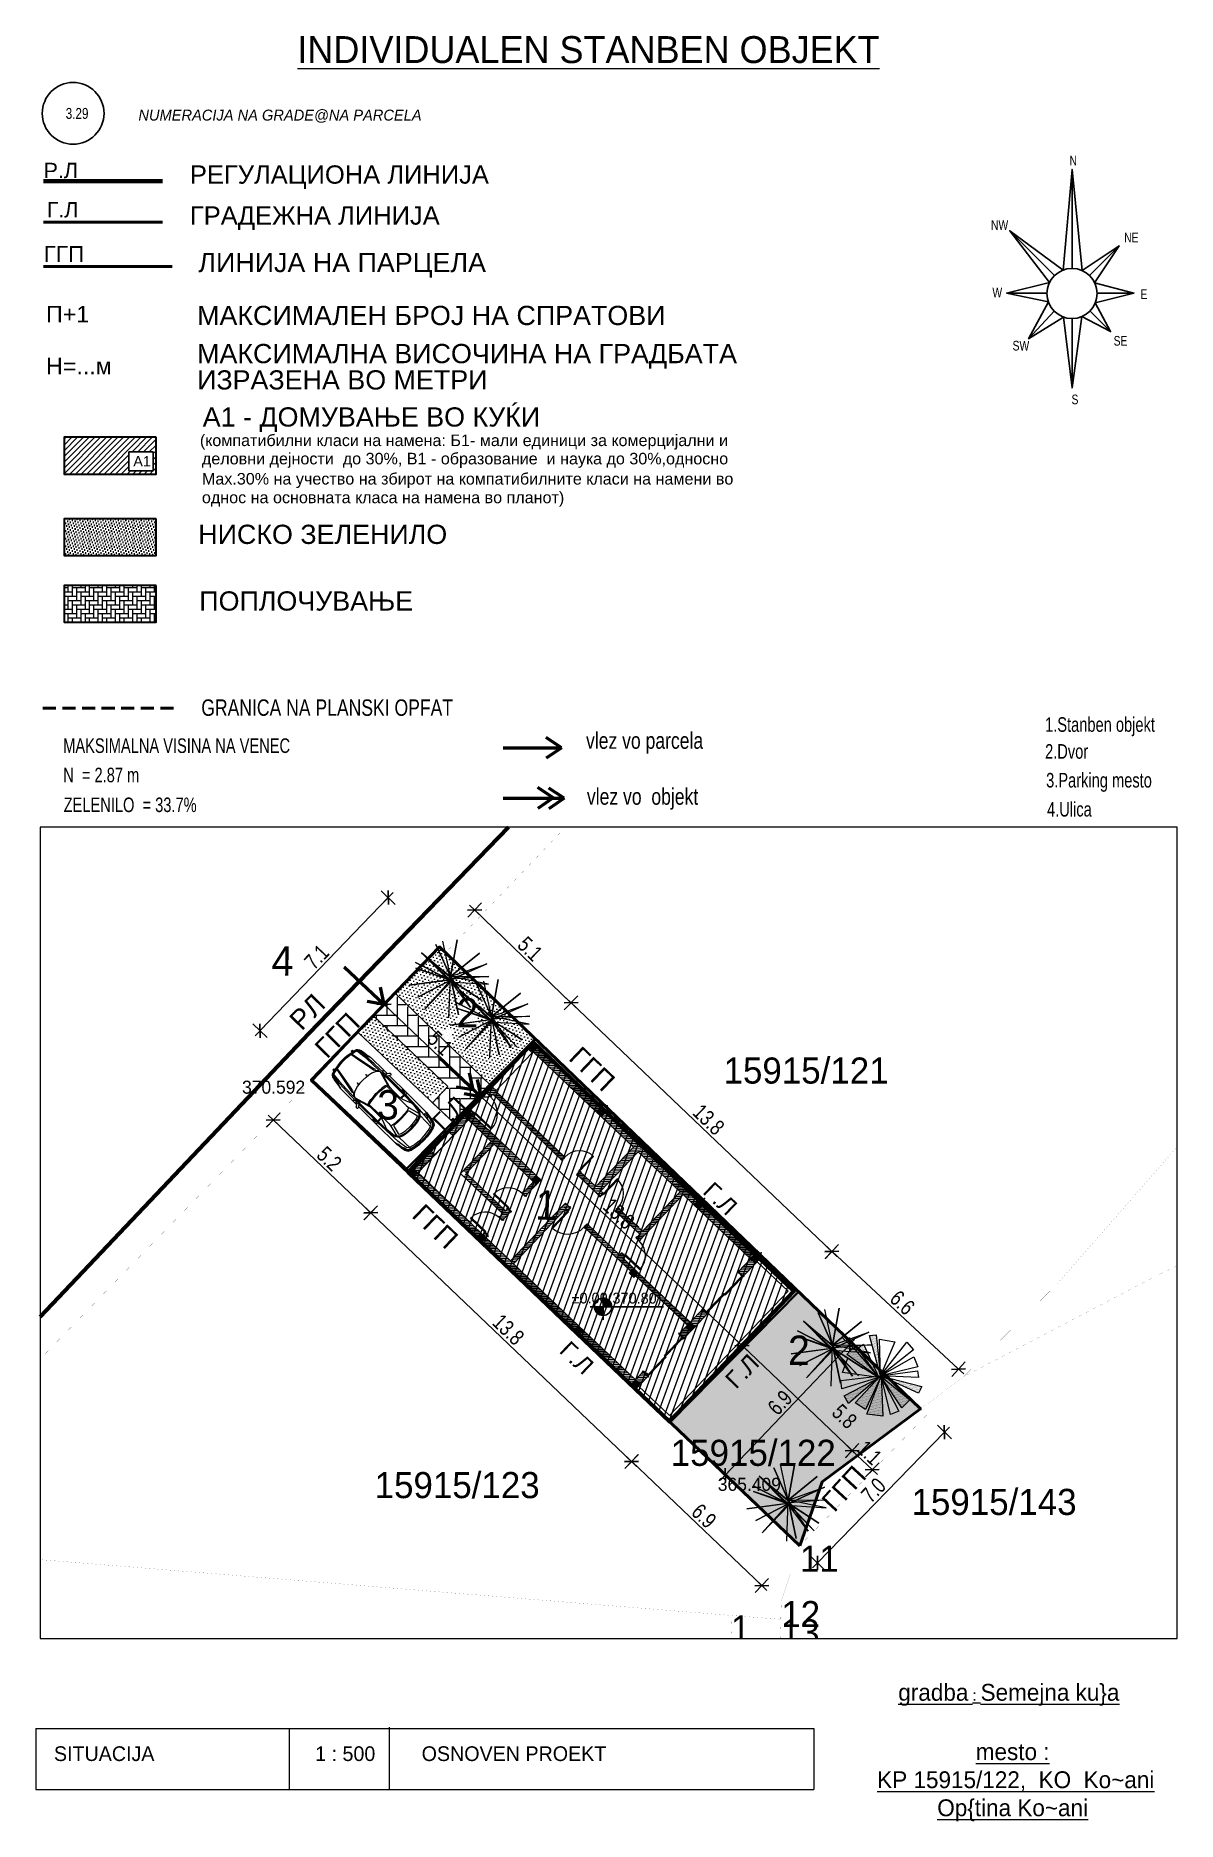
# Paper-space layout 'Layout1' of a CAD drawing. Header units: metres. Extents: x 20 to 194, y 11 to 284.
# The model-space entities are those that its viewports show. They can reach past a viewport. Long polylines and large blocks are cut down to what shows.
import ezdxf
from ezdxf.enums import TextEntityAlignment as Align

# ---------------------------------------------------------------- set-up
doc = ezdxf.new("R2010")
doc.units = ezdxf.units.M
doc.header["$MEASUREMENT"] = 0
for name, pattern in [('- Двойно прекъснати линии', [1093.611073, 529.166651, -211.666656, 141.111112, -211.666656]), ('JIS_02_2.0', [3, 2, -1]), ('Wipeout_Contour', [100000, 0, -100000])]:
    doc.linetypes.add(name, pattern=pattern)
doc.layers.get('0').update_dxf_attribs({"color": 1})
doc.layers.get('DEFPOINTS').update_dxf_attribs({"lineweight": 0})
for name, color, linetype in [('1 _ Конструкция - Недефинирани обекти.Structural - Bearing', 7, 'Continuous'), ('1 _ Плочи - Основни.Structural - Bearing', 7, 'Continuous'), ('1 _ Преградни_Стени - Външни .Non Structural - Bearing', 7, 'Continuous'), ('6 _ - Конструктивни оси.Dimensioning', 7, 'Continuous'), ('LEGENDI', 7, 'Continuous'), ('Numeracija na parcela', 1, 'Continuous'), ('Structural - Bearing', 7, 'Continuous'), ('Structural - Stair & Railing', 7, 'Continuous'), ('visinski koti', 7, 'Continuous')]:
    doc.layers.add(name, color=color, linetype=linetype)
for name, color, linetype, lineweight in [('cad-block.com', 253, 'Continuous', 9), ('drva', 114, 'Continuous', 13), ('gradezna_linija', 7, 'Continuous', 53), ('hech plo~nici', 253, 'Continuous', 5), ('hech_domuvawe', 42, 'Continuous', 25), ('hetch_zelenilo', 72, 'Continuous', 5), ('koti', 7, 'Continuous', 25), ('Level 56', 7, 'Continuous', 0), ('Level 63', 7, 'Continuous', 0), ('parcels_o — WF.WFI_GML_PARC', 1, 'Continuous', 0), ('Pecat', 7, 'Continuous', 25), ('soobrakaj', 250, 'Continuous', 53), ('U-3.1 REGULACIONA LINIJA', 84, 'Continuous', 80), ('U-3.2 LINIJA NA PARCELA', 82, 'Continuous', 50), ('U-5.2 ELEMENTI NA SOOBRAKAJNICA', 7, 'Continuous', 9)]:
    doc.layers.add(name, color=color, linetype=linetype, lineweight=lineweight)
doc.styles.add('K', font='M_HELVN.TTF')
doc.styles.add('K1', font='', dxfattribs={"width": 0.8})
doc.styles.add('KIRILICA', font='M_TMSN.TTF')
doc.styles.add('PECAT', font='arial.ttf', dxfattribs={"height": 1.5})
doc.styles.get("Standard").update_dxf_attribs({"font": 'romans.shx'})
doc.styles.add('Style-MAC C Swiss', font='MCSWIS.TTF')
doc.styles.get('K1').set_extended_font_data('Zurich BlkEx BT')
doc.dimstyles.new('mir', dxfattribs={"dimscale": 0.5, "dimtxt": 1.8, "dimasz": 0.01, "dimexe": 0.5, "dimexo": 0.0625, "dimgap": 0.2, "dimtad": 1, "dimzin": 0, "dimdsep": 46, "dimtxsty": 'K1', "dimblk": 'A$C321216CB', "dimcen": 0.09, "dimse1": 1, "dimse2": 1, "dimclrd": 256, "dimclrt": 256, "dimaunit": 1, "dimadec": 3, "dimazin": 0, "dimtfac": 1, "dimtofl": 0, "dimtmove": 2, "dimatfit": 3, "dimldrblk": 'A$C321216CB', "dimfxl": 0.5, "dimfxlon": 1, "dimtolj": 1, "dimtzin": 0, "dimlwd": 25, "dimarcsym": 0})
pattern_1 = [(45, (0, 0), (-0.0441941738242, 0.1325825214725), [0, -0.125])]
pattern_2 = [(45, (-56860.345, 2014.434), (-45.961934, 45.961934), [])]
pattern_3 = [(45, (-56860.345, 2014.434), (-35.355335, 35.355335), []), (135, (-56860.345, 2014.434), (35.355335, 35.355335), [])]

psp = doc.layouts.get("Layout1")

# ---------------------------------------------------------------- texts
at = {"layer": 'LEGENDI', "style": 'K'}
for s, height, width, p in [('3.29', 1.676, 0.8, (24.18, 271.55)), ('GRANICA NA PLANSKI OPFAT', 2.5145, 0.8, (44.95, 180.11)), ('1.Stanben objekt', 2.2351, 0.75, (174.21, 177.66)), ('MAKSIMALNA VISINA NA VENEC', 2.2351, 0.75, (23.8, 174.42)), ('2.Dvor', 2.235, 0.75, (174.21, 173.54)), ('N  = 2.87 m ', 2.2351, 0.75, (23.8, 169.93)), ('3.Parking mesto', 2.2351, 0.75, (174.37, 169.13)), ('ZELENILO  = 33.7%%% ', 2.2351, 0.75, (23.87, 165.36)), ('4.Ulica', 2.235, 0.75, (174.51, 164.68))]:
    psp.add_text(s, height=height, dxfattribs=dict(at, width=width)).set_placement(p)
at = {"layer": 'LEGENDI', "linetype": 'Continuous', "style": 'K1', "width": 0.8}
for s, height, p in [('N', 1.48, (177.95, 264.42)), ('NW', 1.482, (165.92, 254.55)), ('NE', 1.482, (186.32, 252.64)), ('W', 1.48, (166.14, 244.2)), ('E', 1.48, (188.83, 243.96)), ('SE', 1.482, (184.71, 236.82)), ('SW', 1.482, (169.23, 236.07)), ('S', 1.48, (178.26, 227.84))]:
    psp.add_text(s, height=height, dxfattribs=at).set_placement(p)
at = {"layer": 'Pecat', "style": 'PECAT'}
for s, height, p in [('РЕГУЛАЦИОНА ЛИНИЈА', 2.7976, (43.21, 261.63)), ('ГРАДЕЖНА ЛИНИЈА ', 2.7976, (43.21, 255.35)), ('ЛИНИЈА НА ПАРЦЕЛА', 2.9448, (44.51, 248.08)), ('П+1', 2.544, (21.18, 240.37)), ('МАКСИМАЛЕН БРОЈ НА СПРАТОВИ', 2.9448, (44.31, 239.97)), ('МАКСИМАЛНА ВИСОЧИНА НА ГРАДБАТА ', 2.9448, (44.31, 234.13)), ('Н=...м', 2.544, (21.18, 232.42)), ('ИЗРАЗЕНА ВО МЕТРИ', 2.9448, (44.31, 230.1)), ('А1 - ДОМУВАЊЕ ВО КУЌИ', 2.9448, (45.17, 224.42)), ('(компатибилни класи на намена: Б1- мали единици за комерцијални и ', 1.7669, (44.74, 221.43)), ('А1', 1.574, (34.54, 218.33)), ('деловни дејности  до 30%, В1 - образование  и наука до 30%,односно ', 1.7669, (45.05, 218.63)), ('Мах.30% на учество на збирот на компатибилните класи на намени во ', 1.7669, (45.05, 215.54)), ('однос на основната класа на намена во планот) ', 1.7669, (45.05, 212.68)), ('НИСКО ЗЕЛЕНИЛО', 2.9448, (44.49, 206.44)), ('ПОПЛОЧУВАЊЕ ', 2.9448, (44.65, 196.23))]:
    psp.add_text(s, height=height, dxfattribs=at).set_placement(p)
at = {"layer": 'Pecat', "lineweight": 50, "style": 'PECAT'}
psp.add_text('Г.Л', height=2.345, dxfattribs=at).set_placement((21.28, 256.46))
at = {"layer": 'Pecat', "color": 82, "style": 'PECAT'}
psp.add_text('ГГП', height=2.469, dxfattribs=at).set_placement((20.81, 249.61))
at = {"layer": 'Pecat', "lineweight": 20, "style": 'KIRILICA'}
for s, insert, char_height, width, attachment_point in [('{\\L\\C7; INDIVIDUALEN STANBEN OBJEKT}', (103.5, 284.23), 4.125, 151.9683, 2), ('{\\fMacedonian Tms|b0|i1|c0|p18;NUMERACIJA NA GRADE@NA PARCELA}', (57.01, 272.97), 1.6763, 65.7999, 2), ('SITUACIJA', (22.38, 22.25), 2.252, 37.5328, 1), ('1 : 500', (62.4, 22.25), 2.252, 18.1216, 1), ('OSNOVEN PROEKT', (78.71, 22.25), 2.2523, 67.0538, 1)]:
    psp.add_mtext(s, dxfattribs=dict(at, insert=insert, char_height=char_height, width=width, attachment_point=attachment_point))
at = {"layer": 'Pecat', "color": 7, "lineweight": 20, "attachment_point": 2, "style": 'KIRILICA'}
for s, insert, char_height, width in [('{\\H1.538x;\\Lgradba\\H0.65x; : \\H1.538x;Semejna ku\\}a}', (168.66, 31.81), 1.6763, 60.8322), ('\\A1;{\\Lmesto :  \\P KP 15915/122,  KO  Ko~ani Op\\{tina Ko~ani }', (169.24, 22.72), 2.5781, 53.3622)]:
    psp.add_mtext(s, dxfattribs=dict(at, insert=insert, char_height=char_height, width=width))
at = {"layer": 'soobrakaj', "style": 'K', "width": 0.8}
for s, p in [('vlez vo parcela', (103.89, 175.06)), ('vlez vo  objekt', (104.03, 166.49))]:
    psp.add_text(s, height=2.5145, dxfattribs=at).set_placement(p)
at = {"layer": 'U-3.1 REGULACIONA LINIJA', "style": 'PECAT'}
psp.add_text('Р.Л', height=2.345, dxfattribs=at).set_placement((20.81, 262.48))

msp = doc.modelspace()

# ---------------------------------------------------------------- texts
at = {"color": 7, "linetype": 'Continuous', "char_height": 1, "attachment_point": 1, "line_spacing_factor": 0.72}
for s, insert in [('\\fMAC C Swiss|b0|i0|c00|p39;11', (7616235.81, 4641444.49, 500)), ('\\fMAC C Swiss|b0|i0|c00|p39;12', (7616235.1, 4641442.37, 500)), ('\\fMAC C Swiss|b0|i0|c00|p39;1', (7616233.17, 4641441.82, 500)), ('\\fMAC C Swiss|b0|i0|c00|p39;13', (7616235.08, 4641441.67, 500))]:
    msp.add_mtext(s, dxfattribs=dict(at, insert=insert))
at = {"layer": 'gradezna_linija', "color": 1, "linetype": 'Continuous', "lineweight": 0, "style": 'Style-MAC C Swiss'}
for s, rotation, p in [('4', 359.70284, (7616215.998, 4641466.887)), ('2', 359.70284, (7616223.08, 4641464.902)), ('3', 359.25283, (7616220.038, 4641461.372)), ('1', 357.79074, (7616226.107, 4641457.532)), ('2', 359.70284, (7616235.773, 4641451.974))]:
    msp.add_text(s, height=1.125, rotation=rotation, dxfattribs=at).set_placement(p, align=Align.MIDDLE_CENTER)
at = {"layer": 'LEGENDI', "style": 'PECAT'}
for height, rotation, p in [(0.65, 45.74552, (7616222.14, 4641460.341)), (0.65, 316.35843, (7616232.054, 4641458.007)), (0.65, 316.35843, (7616226.556, 4641451.911)), (0.6573, 45.74552, (7616233.362, 4641450.457))]:
    msp.add_text('Г.Л', height=height, rotation=rotation, dxfattribs=at).set_placement(p)
at = {"layer": 'parcels_o — WF.WFI_GML_PARC', "color": 7, "char_height": 1, "width": 0.15948, "attachment_point": 1, "style": 'Style-MAC C Swiss'}
for s, insert in [('15915/121', (7616232.888, 4641463.186)), ('15915/122', (7616230.865, 4641448.546)), ('15915/123', (7616219.525, 4641447.31)), ('15915/143', (7616240.087, 4641446.666))]:
    msp.add_mtext(s, dxfattribs=dict(at, insert=insert))
at = {"layer": 'Pecat', "color": 82, "ltscale": 3, "style": 'PECAT'}
msp.add_text('ГГП', height=0.75, rotation=45.5957, dxfattribs=at).set_placement((7616217.7, 4641463.1))
at = {"layer": 'Pecat', "color": 82, "style": 'PECAT'}
for rotation, p in [(316.36751, (7616226.915, 4641463.125)), (316.36751, (7616220.907, 4641457.096)), (47.44919, (7616237.131, 4641445.732))]:
    msp.add_text('ГГП', height=0.75, rotation=rotation, dxfattribs=at).set_placement(p)
at = {"layer": 'U-3.1 REGULACIONA LINIJA', "style": 'PECAT'}
msp.add_text('РЛ', height=0.75, rotation=45.5957, dxfattribs=at).set_placement((7616216.727, 4641464.177))

# ---------------------------------------------------------------- blocks, each defined once
blk = doc.blocks.new('visinska kota-situacija')
h = blk.add_hatch(color=256)
h.paths.add_polyline_path([(0, 1), (0, 0), (1, 0, 0.414214)])
h.paths.add_polyline_path([(0, 0), (-1, 0, 0.414214), (0, -1)])
for p, q in [((-1.5, 0), (7, 0)), ((0, 1.5), (0, -1.5))]:
    blk.add_line(p, q)
blk.add_circle((0, 0), 1)
at = {"style": 'KIRILICA'}
blk.add_attdef('?', text='', height=1.25, dxfattribs=at).set_placement((6.75, 0), align=Align.BOTTOM_RIGHT)
blk = doc.blocks.new('A$C25803E90')
for p, q in [((1600, 1631), (1620, 1583)), ((2602, 1463), (2618, 1637)), ((3624, 1513), (4253, 1489)), ((79, 1304), (108, 1317)), ((4312, 1240), (4334, 1240)), ((79, 552), (108, 539)), ((1600, 225), (1620, 273)), ((2602, 393), (2618, 219)), ((3624, 343), (4253, 366)), ((4312, 616), (4334, 616))]:
    blk.add_line(p, q)
for points in [[(0, 928), (4, 1038), (17, 1177), (59, 1405), (5, 1405), (16, 1461), (73, 1467), (90, 1537), (110, 1591), (142, 1623), (199, 1660), (264, 1684), (369, 1703), (592, 1734), (638, 1749), (703, 1756), (725, 1756), (1393, 1767), (1609, 1767)], [(256, 1677), (262, 1672), (253, 1661), (198, 1637), (157, 1607), (126, 1570), (106, 1528), (88, 1466), (73, 1467), (90, 1467), (74, 1406), (59, 1406), (74, 1405), (56, 1313), (48, 1292), (35, 1273)], [(62, 1262), (69, 1280), (81, 1293), (173, 1325), (495, 1382), (952, 1468), (1117, 1501), (1175, 1525), (1226, 1563), (1256, 1596), (1296, 1617)], [(78, 1292), (72, 1302), (88, 1412), (101, 1463), (119, 1529), (148, 1582), (184, 1615), (249, 1650), (279, 1657), (262, 1632), (226, 1604)], [(1502, 1688), (974, 1677), (565, 1648), (359, 1626), (238, 1608), (199, 1592), (168, 1557), (138, 1492), (115, 1370), (107, 1303)], [(1172, 1567), (1108, 1533), (1024, 1511), (123, 1338)], [(179, 1567), (483, 1599), (890, 1620), (1272, 1627), (1304, 1620), (1322, 1611)], [(278, 1656), (380, 1679), (504, 1692), (565, 1702), (615, 1715), (644, 1735), (670, 1744), (719, 1752)], [(1102, 927), (1110, 1097), (1127, 1234), (1158, 1364), (1201, 1476), (1240, 1540), (1281, 1586), (1333, 1614), (1394, 1610), (1652, 1534), (1945, 1449), (1899, 1463), (1869, 1372), (1845, 1240), (1830, 1070), (1826, 924)], [(1334, 1616), (1394, 1635), (1460, 1639), (1618, 1647), (2145, 1655), (2720, 1647), (3121, 1638), (3389, 1614), (3493, 1586), (3564, 1546), (3627, 1475), (3686, 1334), (3710, 1232), (3730, 1068), (3734, 925)], [(1868, 927), (1875, 1132), (1894, 1297), (1913, 1384), (1929, 1425), (1944, 1451), (1990, 1472), (1636, 1575), (1461, 1628), (1461, 1639), (1462, 1655), (1444, 1689), (1422, 1715), (1396, 1746), (1383, 1767)], [(3709, 927), (3705, 1070), (3691, 1217), (3660, 1349), (3627, 1430), (3570, 1510), (3504, 1560), (3393, 1597), (3270, 1612), (3089, 1625), (2651, 1636), (1834, 1639), (1464, 1630)], [(1558, 1680), (1590, 1691), (1603, 1691), (1632, 1683), (1643, 1680), (1650, 1685), (1729, 1838), (1726, 1847), (1721, 1854), (1695, 1856), (1672, 1852), (1656, 1840), (1630, 1805), (1598, 1747), (1583, 1729), (1574, 1722), (1511, 1695), (1503, 1682), (1503, 1671), (1507, 1663), (1521, 1657), (1580, 1656), (1606, 1662), (1614, 1672), (1618, 1684)], [(4279, 928), (4275, 1068), (4255, 1276), (4228, 1379), (4188, 1499), (4164, 1552), (4107, 1585), (4013, 1600), (3846, 1626), (3702, 1639), (3299, 1661), (2649, 1685), (1655, 1692)], [(1693, 1767), (2695, 1769), (3709, 1762), (3784, 1757), (3851, 1738), (3979, 1722), (4130, 1697), (4204, 1669), (4257, 1632), (4304, 1525), (4354, 1307), (4380, 1126), (4392, 926)], [(1935, 1415), (2979, 1409), (3107, 1428), (3537, 1540)], [(3750, 927), (3743, 1098), (3721, 1261), (3691, 1380), (3647, 1476), (3598, 1540), (3516, 1593), (3426, 1620), (3349, 1628), (3216, 1641), (3115, 1648), (3114, 1636), (2858, 1533), (2683, 1468), (2596, 1459), (2219, 1459), (2043, 1465), (1991, 1472)], [(2417, 1731), (2423, 1719), (2440, 1712), (2466, 1711), (2562, 1711), (2577, 1716), (2585, 1726), (2585, 1733), (2551, 1732), (2547, 1738), (2459, 1737), (2453, 1731), (2417, 1731)], [(2635, 1463), (2652, 1650), (2649, 1673), (2654, 1722), (2658, 1767)], [(3155, 927), (3149, 1136), (3133, 1292), (3116, 1386), (3095, 1427)], [(3192, 926), (3189, 1115), (3177, 1249), (3172, 1297), (3175, 1328), (3193, 1345), (3219, 1358), (3506, 1422), (3547, 1413), (3578, 1379), (3596, 1318), (3629, 1140), (3639, 928)], [(4370, 925), (4365, 1098), (4335, 1314), (4303, 1455), (4261, 1573), (4238, 1611), (4205, 1641), (4157, 1662), (4067, 1680), (3949, 1706), (3848, 1720), (3783, 1729), (3749, 1738), (3722, 1753), (3672, 1765)], [(4355, 928), (4353, 1083), (4337, 1220), (4323, 1302), (4303, 1396), (4264, 1538), (4223, 1608), (4178, 1635), (4122, 1656), (4052, 1673), (4035, 1665), (4035, 1661), (4060, 1653), (4167, 1620), (4210, 1586), (4244, 1529), (4276, 1423), (4317, 1217), (4334, 1039), (4337, 927)], [(0, 928), (4, 818), (17, 679), (59, 451), (5, 451), (16, 395), (73, 389), (90, 319), (110, 265), (142, 232), (199, 195), (264, 172), (369, 153), (592, 122), (638, 107), (703, 100), (725, 100), (1393, 89), (1609, 89)], [(26, 929), (28, 998), (32, 1068), (49, 1215), (63, 1266), (80, 1283), (87, 1275), (87, 1253), (74, 1141), (65, 1040), (62, 978), (63, 931)], [(26, 927), (28, 858), (32, 787), (49, 641), (63, 590), (80, 573), (87, 581), (87, 603), (74, 715), (65, 816), (62, 877), (63, 925)], [(1070, 1147), (1035, 1151), (1034, 1169), (1070, 1174), (1070, 1148)], [(1070, 709), (1035, 705), (1034, 687), (1070, 682), (1070, 708)], [(1102, 929), (1110, 759), (1127, 622), (1158, 491), (1201, 380), (1240, 316), (1281, 270), (1333, 242), (1394, 246), (1652, 322), (1945, 407), (1899, 393), (1869, 484), (1845, 616), (1830, 786), (1826, 932)], [(1334, 240), (1394, 221), (1460, 216), (1618, 209), (2145, 201), (2720, 209), (3121, 218), (3389, 242), (3493, 270), (3564, 310), (3627, 381), (3686, 522), (3710, 624), (3730, 788), (3734, 931)], [(1868, 929), (1875, 724), (1894, 559), (1913, 472), (1929, 431), (1944, 405), (1990, 384), (1636, 281), (1461, 228), (1461, 216), (1462, 201), (1444, 167), (1422, 141), (1396, 110), (1383, 89)], [(3709, 929), (3705, 786), (3691, 639), (3660, 507), (3627, 426), (3570, 346), (3504, 296), (3393, 258), (3270, 244), (3089, 231), (2651, 219), (1834, 217), (1464, 226)], [(4279, 928), (4275, 788), (4255, 580), (4228, 477), (4188, 357), (4164, 304), (4107, 271), (4013, 256), (3846, 230), (3702, 217), (3299, 195), (2649, 171), (1655, 164)], [(1693, 89), (2695, 87), (3709, 94), (3784, 99), (3851, 117), (3979, 134), (4130, 159), (4204, 187), (4257, 224), (4304, 331), (4354, 549), (4380, 730), (4392, 930)], [(3750, 929), (3743, 758), (3721, 594), (3691, 475), (3647, 380), (3598, 316), (3516, 263), (3426, 236), (3349, 227), (3216, 215), (3115, 208), (3114, 220), (2858, 323), (2683, 388), (2596, 397), (2219, 397), (2043, 391), (1991, 384)], [(3155, 929), (3149, 720), (3133, 564), (3116, 470), (3095, 429)], [(3192, 930), (3189, 741), (3177, 607), (3172, 559), (3175, 527), (3193, 511), (3219, 498), (3506, 434), (3547, 443), (3578, 477), (3596, 538), (3629, 716), (3639, 928)], [(4370, 931), (4365, 758), (4335, 542), (4303, 401), (4261, 283), (4238, 245), (4205, 215), (4157, 194), (4067, 176), (3949, 150), (3848, 136), (3783, 127), (3749, 118), (3722, 103), (3672, 91)], [(4355, 928), (4353, 773), (4337, 636), (4323, 554), (4303, 460), (4264, 318), (4223, 248), (4178, 221), (4122, 200), (4052, 183), (4035, 191), (4035, 195), (4060, 203), (4167, 236), (4210, 269), (4244, 327), (4276, 433), (4317, 639), (4334, 817), (4337, 929)], [(256, 179), (262, 184), (253, 195), (198, 219), (157, 249), (126, 286), (106, 328), (88, 390), (73, 389), (90, 389), (74, 450), (59, 450), (74, 451), (56, 543), (48, 563), (35, 583)], [(62, 594), (69, 576), (81, 562), (173, 531), (495, 473), (952, 388), (1117, 355), (1175, 331), (1226, 293), (1256, 260), (1296, 239)], [(78, 563), (72, 554), (88, 444), (101, 393), (119, 327), (148, 274), (184, 241), (249, 206), (279, 199), (262, 224), (226, 252)], [(1502, 168), (974, 179), (565, 208), (359, 230), (238, 248), (199, 264), (168, 299), (138, 364), (115, 486), (107, 553)], [(1172, 289), (1108, 323), (1024, 345), (123, 518)], [(179, 289), (483, 257), (890, 236), (1272, 229), (1304, 236), (1322, 245)], [(278, 200), (380, 177), (504, 164), (565, 154), (615, 140), (644, 121), (670, 112), (719, 104)], [(1558, 176), (1590, 165), (1603, 165), (1632, 173), (1643, 176), (1650, 171), (1729, 18), (1726, 8), (1721, 2), (1695, 0), (1672, 4), (1656, 16), (1630, 51), (1598, 108), (1583, 127), (1574, 134), (1511, 160), (1503, 174), (1503, 185), (1507, 193), (1521, 199), (1580, 200), (1606, 194), (1614, 184), (1618, 172)], [(1935, 441), (2979, 447), (3107, 428), (3537, 316)], [(2417, 125), (2423, 137), (2440, 144), (2466, 145), (2562, 145), (2577, 140), (2585, 130), (2585, 123), (2551, 124), (2547, 118), (2459, 119), (2453, 125), (2417, 125)], [(2635, 393), (2652, 206), (2649, 183), (2654, 134), (2658, 89)], [(3849, 231), (3872, 226), (3877, 206), (3874, 184), (3857, 171), (3707, 158), (3694, 169), (3690, 207), (3705, 214)]]:
    blk.add_lwpolyline(points)
for points in [[(46, 1066, -0.157943), (49, 1065, -0.089863), (51, 1063, -0.04893), (53, 1059, -0.030507), (55, 1053, -0.021648), (56, 1046, -0.017064), (58, 1039, -0.014682), (58, 1030, -0.013651), (59, 1022, -0.013651), (58, 1013, -0.014682), (58, 1005, -0.017064), (57, 997, -0.021648), (55, 990, -0.030507), (53, 985, -0.04893), (51, 981, -0.089863), (49, 978, -0.157943), (47, 977, -0.157943), (44, 978, -0.089863), (42, 981, -0.04893), (40, 985, -0.030507), (38, 990, -0.021648), (36, 997, -0.017064), (35, 1005, -0.014682), (34, 1013, -0.013651), (34, 1022, -0.013651), (34, 1030, -0.014682), (35, 1039, -0.017064), (36, 1046, -0.021648), (38, 1053, -0.030507), (39, 1059, -0.04893), (42, 1063, -0.089863), (44, 1065, -0.157943)], [(46, 1001, -0.1542), (48, 1001, -0.089935), (51, 998, -0.049765), (53, 994, -0.031256), (55, 988, -0.022257), (57, 982, -0.017575), (58, 974, -0.015137), (59, 966, -0.014079), (59, 957, -0.014079), (59, 948, -0.015137), (58, 940, -0.017575), (57, 932, -0.022257), (55, 926, -0.031256), (53, 920, -0.049765), (51, 916, -0.089935), (49, 913, -0.1542), (47, 912, -0.1542), (44, 913, -0.089935), (42, 916, -0.049765), (39, 920, -0.031256), (38, 925, -0.022257), (36, 932, -0.017575), (35, 940, -0.015137), (34, 948, -0.014079), (34, 957, -0.014079), (34, 966, -0.015137), (34, 974, -0.017575), (36, 982, -0.022257), (37, 988, -0.031256), (39, 994, -0.049765), (41, 998, -0.089935), (44, 1001, -0.1542)], [(46, 854, -0.1542), (44, 855, -0.089935), (41, 858, -0.049765), (39, 862, -0.031256), (37, 867, -0.022257), (36, 874, -0.017575), (34, 882, -0.015137), (34, 890, -0.014079), (34, 899, -0.014079), (34, 908, -0.015137), (35, 916, -0.017575), (36, 924, -0.022257), (38, 930, -0.031256), (39, 936, -0.049765), (42, 940, -0.089935), (44, 943, -0.1542), (47, 943, -0.1542), (49, 943, -0.089935), (51, 940, -0.049765), (53, 936, -0.031256), (55, 930, -0.022257), (57, 924, -0.017575), (58, 916, -0.015137), (59, 908, -0.014079), (59, 899, -0.014079), (59, 890, -0.015137), (58, 882, -0.017575), (57, 874, -0.022257), (55, 867, -0.031256), (53, 862, -0.049765), (51, 858, -0.089935), (48, 855, -0.1542)], [(46, 790, -0.157943), (44, 791, -0.089863), (42, 793, -0.04893), (39, 797, -0.030507), (38, 803, -0.021648), (36, 809, -0.017064), (35, 817, -0.014682), (34, 825, -0.013651), (34, 834, -0.013651), (34, 843, -0.014682), (35, 851, -0.017064), (36, 859, -0.021648), (38, 866, -0.030507), (40, 871, -0.04893), (42, 875, -0.089863), (44, 878, -0.157943), (47, 878, -0.157943), (49, 878, -0.089863), (51, 875, -0.04893), (53, 871, -0.030507), (55, 865, -0.021648), (57, 859, -0.017064), (58, 851, -0.014682), (58, 843, -0.013651), (59, 834, -0.013651), (58, 825, -0.014682), (58, 817, -0.017064), (56, 809, -0.021648), (55, 803, -0.030507), (53, 797, -0.04893), (51, 793, -0.089863), (49, 791, -0.157943)]]:
    blk.add_lwpolyline(points, format="xyb", close=True)
blk = doc.blocks.new('A$C321216CB')
for p, q in [((-54, 0), (54, 0)), ((-38, -38), (38, 38)), ((0, -75), (0, 75))]:
    blk.add_line(p, q)
blk = doc.blocks.new('*D23')
at = {"layer": 'DEFPOINTS', "color": 0, "linetype": 'Continuous', "lineweight": 25, "transparency": 16777216}
for p in [(7616223.356, 4641468.834), (7616223.489, 4641468.972), (7616227.179, 4641465.419)]:
    blk.add_point(p, dxfattribs=at)
at = {"layer": 'koti', "lineweight": 20, "transparency": 16777216}
blk.add_line((7616227.043, 4641465.285), (7616223.36, 4641468.831), dxfattribs=at)
at = {"layer": 'koti', "linetype": 'Continuous', "lineweight": 20, "transparency": 16777216, "xscale": 0.005000000000000001, "yscale": 0.005000000000000001, "zscale": 0.005000000000000001}
for p, rotation in [((7616223.356, 4641468.834), 136.0874016852455), ((7616227.047, 4641465.281), 316.0874016852455)]:
    blk.add_blockref('A$C321216CB', p, dxfattribs=dict(at, rotation=rotation))
at = {"layer": 'koti', "color": 0, "linetype": 'Continuous', "lineweight": 20, "transparency": 16777216, "insert": (7616225.479, 4641467.346), "char_height": 0.6, "attachment_point": 5, "rotation": 316.0874, "style": 'K1'}
blk.add_mtext('\\A1;5.1', dxfattribs=at)
blk = doc.blocks.new('*D24')
at = {"layer": 'DEFPOINTS', "color": 0, "linetype": 'Continuous', "lineweight": 25, "transparency": 16777216}
for p in [(7616237.306, 4641456.042), (7616241.887, 4641451.25), (7616242.155, 4641451.539)]:
    blk.add_point(p, dxfattribs=at)
at = {"layer": 'koti', "lineweight": 20, "transparency": 16777216}
blk.add_line((7616237.042, 4641455.75), (7616241.884, 4641451.254), dxfattribs=at)
at = {"layer": 'koti', "linetype": 'Continuous', "lineweight": 20, "transparency": 16777216, "xscale": 0.005000000000000001, "yscale": 0.005000000000000001, "zscale": 0.005000000000000001}
for p, rotation in [((7616237.038, 4641455.754), 137.1154494315188), ((7616241.887, 4641451.25), 317.1154494315188)]:
    blk.add_blockref('A$C321216CB', p, dxfattribs=dict(at, rotation=rotation))
at = {"layer": 'koti', "color": 0, "linetype": 'Continuous', "lineweight": 20, "transparency": 16777216, "insert": (7616239.735, 4641453.795), "char_height": 0.6, "attachment_point": 5, "rotation": 317.11545, "style": 'K1'}
blk.add_mtext('\\A1;6.6', dxfattribs=at)
blk = doc.blocks.new('*D25')
at = {"layer": 'DEFPOINTS', "color": 0, "linetype": 'Continuous', "lineweight": 25, "transparency": 16777216}
for p in [(7616227.048, 4641465.281), (7616226.328, 4641464.526), (7616236.315, 4641455.002)]:
    blk.add_point(p, dxfattribs=at)
at = {"layer": 'koti', "lineweight": 20, "transparency": 16777216}
blk.add_line((7616237.031, 4641455.761), (7616227.052, 4641465.278), dxfattribs=at)
at = {"layer": 'koti', "linetype": 'Continuous', "lineweight": 20, "transparency": 16777216, "xscale": 0.005000000000000001, "yscale": 0.005000000000000001, "zscale": 0.005000000000000001}
for p, rotation in [((7616227.048, 4641465.281), 136.3596841782759), ((7616237.035, 4641455.757), 316.3596841782759)]:
    blk.add_blockref('A$C321216CB', p, dxfattribs=dict(at, rotation=rotation))
at = {"layer": 'koti', "color": 0, "linetype": 'Continuous', "lineweight": 20, "transparency": 16777216, "insert": (7616232.317, 4641460.809), "char_height": 0.6, "attachment_point": 5, "rotation": 316.35968, "style": 'K1'}
blk.add_mtext('\\A1;13.8', dxfattribs=at)
blk = doc.blocks.new('*D26')
at = {"layer": 'DEFPOINTS', "color": 0, "linetype": 'Continuous', "lineweight": 25, "transparency": 16777216}
for p in [(7616236.324, 4641453.519), (7616237.72, 4641452.188), (7616231.562, 4641448.526)]:
    blk.add_point(p, dxfattribs=at)
at = {"layer": 'koti', "lineweight": 20, "transparency": 16777216}
blk.add_line((7616232.962, 4641447.198), (7616237.717, 4641452.184), dxfattribs=at)
at = {"layer": 'koti', "linetype": 'Continuous', "lineweight": 20, "transparency": 16777216, "xscale": 0.005000000000000001, "yscale": 0.005000000000000001, "zscale": 0.005000000000000001}
for p, rotation in [((7616237.72, 4641452.188), 46.35968419045789), ((7616232.958, 4641447.194), 226.3596841904579)]:
    blk.add_blockref('A$C321216CB', p, dxfattribs=dict(at, rotation=rotation))
at = {"layer": 'koti', "color": 0, "linetype": 'Continuous', "lineweight": 20, "transparency": 16777216, "insert": (7616235.05, 4641449.967), "char_height": 0.6, "attachment_point": 5, "rotation": 46.35968, "style": 'K1'}
blk.add_mtext('\\A1;6.9', dxfattribs=at)
blk = doc.blocks.new('*D27')
at = {"layer": 'DEFPOINTS', "color": 0, "linetype": 'Continuous', "lineweight": 25, "transparency": 16777216}
for p in [(7616220.832, 4641458.764), (7616230.819, 4641449.24), (7616229.364, 4641447.714)]:
    blk.add_point(p, dxfattribs=at)
at = {"layer": 'koti', "lineweight": 20, "transparency": 16777216}
blk.add_line((7616219.381, 4641457.234), (7616229.36, 4641447.717), dxfattribs=at)
at = {"layer": 'koti', "linetype": 'Continuous', "lineweight": 20, "transparency": 16777216, "xscale": 0.005000000000000001, "yscale": 0.005000000000000001, "zscale": 0.005000000000000001}
for p, rotation in [((7616219.377, 4641457.238), 136.3596835123743), ((7616229.364, 4641447.714), 316.3596835123743)]:
    blk.add_blockref('A$C321216CB', p, dxfattribs=dict(at, rotation=rotation))
at = {"layer": 'koti', "color": 0, "linetype": 'Continuous', "lineweight": 20, "transparency": 16777216, "insert": (7616224.647, 4641452.765), "char_height": 0.6, "attachment_point": 5, "rotation": 316.35968, "style": 'K1'}
blk.add_mtext('\\A1;13.8', dxfattribs=at)
blk = doc.blocks.new('*D28')
at = {"layer": 'DEFPOINTS', "color": 0, "linetype": 'Continuous', "lineweight": 25, "transparency": 16777216}
for p in [(7616230.819, 4641449.24), (7616235.81, 4641444.49), (7616234.356, 4641442.963)]:
    blk.add_point(p, dxfattribs=at)
at = {"layer": 'koti', "lineweight": 20, "transparency": 16777216}
blk.add_line((7616229.369, 4641447.709), (7616234.353, 4641442.966), dxfattribs=at)
at = {"layer": 'koti', "linetype": 'Continuous', "lineweight": 20, "transparency": 16777216, "xscale": 0.005000000000000001, "yscale": 0.005000000000000001, "zscale": 0.005000000000000001}
for p, rotation in [((7616229.366, 4641447.712), 136.4165989710101), ((7616234.356, 4641442.963), 316.4165989710101)]:
    blk.add_blockref('A$C321216CB', p, dxfattribs=dict(at, rotation=rotation))
at = {"layer": 'koti', "color": 0, "linetype": 'Continuous', "lineweight": 20, "transparency": 16777216, "insert": (7616232.137, 4641445.627), "char_height": 0.6, "attachment_point": 5, "rotation": 316.4166, "style": 'K1'}
blk.add_mtext('\\A1;6.9', dxfattribs=at)
blk = doc.blocks.new('*D33')
at = {"layer": 'DEFPOINTS', "color": 0, "linetype": 'Continuous', "lineweight": 25, "transparency": 16777216}
for p in [(7616219.893, 4641465.221), (7616223.61, 4641461.676), (7616223.61, 4641461.676)]:
    blk.add_point(p, dxfattribs=at)
at = {"layer": 'koti', "lineweight": 20, "transparency": 16777216}
blk.add_line((7616219.896, 4641465.217), (7616223.606, 4641461.679), dxfattribs=at)
at = {"layer": 'koti', "linetype": 'Continuous', "lineweight": 20, "transparency": 16777216, "xscale": 0.005000000000000001, "yscale": 0.005000000000000001, "zscale": 0.005000000000000001}
for p, rotation in [((7616219.893, 4641465.221), 136.3596841862228), ((7616223.61, 4641461.676), 316.3596841862228)]:
    blk.add_blockref('A$C321216CB', p, dxfattribs=dict(at, rotation=rotation))
at = {"layer": 'koti', "color": 0, "linetype": 'Continuous', "lineweight": 20, "transparency": 16777216, "insert": (7616222.027, 4641463.738), "char_height": 0.6, "attachment_point": 5, "rotation": 316.35968, "style": 'K1'}
blk.add_mtext('\\A1;5.1', dxfattribs=at)
blk = doc.blocks.new('*D34')
at = {"layer": 'DEFPOINTS', "color": 0, "linetype": 'Continuous', "lineweight": 25, "transparency": 16777216}
for p in [(7616223.61, 4641461.676), (7616235.581, 4641454.233), (7616233.597, 4641452.152)]:
    blk.add_point(p, dxfattribs=at)
at = {"layer": 'koti', "lineweight": 25, "transparency": 16777216}
blk.add_line((7616223.613, 4641461.673), (7616233.593, 4641452.156), dxfattribs=at)
at = {"layer": 'koti', "linetype": 'Continuous', "lineweight": 25, "transparency": 16777216, "xscale": 0.005000000000000001, "yscale": 0.005000000000000001, "zscale": 0.005000000000000001}
for p, rotation in [((7616223.61, 4641461.676), 136.3596841862228), ((7616233.597, 4641452.152), 316.3596841862228)]:
    blk.add_blockref('A$C321216CB', p, dxfattribs=dict(at, rotation=rotation))
at = {"layer": 'koti', "color": 0, "linetype": 'Continuous', "transparency": 16777216, "insert": (7616228.879, 4641457.204), "char_height": 0.6, "attachment_point": 5, "rotation": 316.35968, "style": 'K1'}
blk.add_mtext('\\A1;13.8', dxfattribs=at)
blk = doc.blocks.new('*D35')
at = {"layer": 'DEFPOINTS', "color": 0, "linetype": 'Continuous', "lineweight": 25, "transparency": 16777216}
for p in [(7616235.578, 4641454.237), (7616237.811, 4641448.134), (7616236.666, 4641446.933)]:
    blk.add_point(p, dxfattribs=at)
at = {"layer": 'koti', "lineweight": 25, "transparency": 16777216}
blk.add_line((7616233.597, 4641452.152), (7616237.807, 4641448.137), dxfattribs=at)
at = {"layer": 'koti', "linetype": 'Continuous', "lineweight": 25, "transparency": 16777216, "xscale": 0.005000000000000001, "yscale": 0.005000000000000001, "zscale": 0.005000000000000001}
for p, rotation in [((7616233.593, 4641452.156), 136.3596841862228), ((7616237.811, 4641448.134), 316.3596841862228)]:
    blk.add_blockref('A$C321216CB', p, dxfattribs=dict(at, rotation=rotation))
at = {"layer": 'koti', "color": 0, "linetype": 'Continuous', "transparency": 16777216, "insert": (7616237.519, 4641449.441), "char_height": 0.6, "attachment_point": 5, "rotation": 316.35968, "style": 'K1'}
blk.add_mtext('\\A1;5.8', dxfattribs=at)
blk = doc.blocks.new('*D36')
at = {"layer": 'DEFPOINTS', "color": 0, "linetype": 'Continuous', "lineweight": 25, "transparency": 16777216}
for p in [(7616236.67, 4641446.93), (7616238.583, 4641447.397), (7616235.81, 4641444.49)]:
    blk.add_point(p, dxfattribs=at)
at = {"layer": 'koti', "lineweight": 25, "transparency": 16777216}
blk.add_line((7616237.818, 4641448.127), (7616238.579, 4641447.401), dxfattribs=at)
at = {"layer": 'koti', "linetype": 'Continuous', "lineweight": 25, "transparency": 16777216, "xscale": 0.005000000000000001, "yscale": 0.005000000000000001, "zscale": 0.005000000000000001}
for p, rotation in [((7616237.814, 4641448.13), 136.3596841862228), ((7616238.583, 4641447.397), 316.3596841862228)]:
    blk.add_blockref('A$C321216CB', p, dxfattribs=dict(at, rotation=rotation))
at = {"layer": 'koti', "color": 0, "linetype": 'Continuous', "transparency": 16777216, "insert": (7616238.475, 4641448.053), "char_height": 0.6, "attachment_point": 5, "rotation": 316.35968, "style": 'K1'}
blk.add_mtext('\\A1;1.1', dxfattribs=at)
blk = doc.blocks.new('*D37')
at = {"layer": 'DEFPOINTS', "color": 0, "linetype": 'Continuous', "lineweight": 25, "transparency": 16777216}
for p in [(7616217.1, 4641462.32), (7616215.645, 4641460.793), (7616220.832, 4641458.764)]:
    blk.add_point(p, dxfattribs=at)
at = {"layer": 'koti', "lineweight": 20, "transparency": 16777216}
blk.add_line((7616219.374, 4641457.241), (7616215.649, 4641460.79), dxfattribs=at)
at = {"layer": 'koti', "linetype": 'Continuous', "lineweight": 20, "transparency": 16777216, "xscale": 0.005000000000000001, "yscale": 0.005000000000000001, "zscale": 0.005000000000000001}
for p, rotation in [((7616215.645, 4641460.793), 136.3834610327168), ((7616219.378, 4641457.237), 316.3834610327168)]:
    blk.add_blockref('A$C321216CB', p, dxfattribs=dict(at, rotation=rotation))
at = {"layer": 'koti', "color": 0, "linetype": 'Continuous', "lineweight": 20, "transparency": 16777216, "insert": (7616217.788, 4641459.305), "char_height": 0.6, "attachment_point": 5, "rotation": 316.38346, "style": 'K1'}
blk.add_mtext('\\A1;5.2', dxfattribs=at)
blk = doc.blocks.new('*D38')
at = {"layer": 'DEFPOINTS', "color": 0, "linetype": 'Continuous', "lineweight": 25, "transparency": 16777216}
for p in [(7616220.047, 4641469.31), (7616222.01, 4641467.42), (7616217.1, 4641462.32)]:
    blk.add_point(p, dxfattribs=at)
at = {"layer": 'koti', "lineweight": 20, "transparency": 16777216}
blk.add_line((7616215.14, 4641464.214), (7616220.043, 4641469.307), dxfattribs=at)
at = {"layer": 'koti', "linetype": 'Continuous', "lineweight": 20, "transparency": 16777216, "xscale": 0.005000000000000001, "yscale": 0.005000000000000001, "zscale": 0.005000000000000001}
for p, rotation in [((7616220.047, 4641469.31), 46.08740168783207), ((7616215.137, 4641464.21), 226.087401687832)]:
    blk.add_blockref('A$C321216CB', p, dxfattribs=dict(at, rotation=rotation))
at = {"layer": 'koti', "color": 0, "linetype": 'Continuous', "lineweight": 20, "transparency": 16777216, "insert": (7616217.304, 4641467.038), "char_height": 0.6, "attachment_point": 5, "rotation": 46.0874, "style": 'K1'}
blk.add_mtext('\\A1;7.1', dxfattribs=at)
blk = doc.blocks.new('A$C51218968')
at = {"layer": 'Structural - Bearing', "linetype": 'Continuous', "lineweight": 9}
h = blk.add_hatch(dxfattribs=at)
h.set_pattern_fill('1_БЕТОН_СГЛОБЯЕМИ_ЕЛЕМЕН_E7', color=256, scale=0.5, style=0, pattern_type=2)
h.set_pattern_definition(pattern_3)
h.paths.add_polyline_path([(250, 6650), (250, 6900), (0, 6900), (0, 6650)])
h = blk.add_hatch(dxfattribs=at)
h.set_pattern_fill('COMMON_BRICK_0001', color=256, scale=0.5, style=0, pattern_type=2)
h.set_pattern_definition(pattern_2)
h.paths.add_polyline_path([(250, 6900), (250, 6650), (3598, 6650), (3598, 6900)])
h = blk.add_hatch(dxfattribs=at)
h.set_pattern_fill('1_БЕТОН_СГЛОБЯЕМИ_ЕЛЕМЕН_E7', color=256, scale=0.5, style=0, pattern_type=2)
h.set_pattern_definition(pattern_3)
h.paths.add_polyline_path([(3848, 6650), (3848, 6900), (3598, 6900), (3598, 6650)])
h = blk.add_hatch(dxfattribs=at)
h.set_pattern_fill('COMMON_BRICK_0001', color=256, scale=0.5, style=0, pattern_type=2)
h.set_pattern_definition(pattern_2)
h.paths.add_polyline_path([(3848, 6900), (3848, 6650), (5548, 6650), (5548, 6900)])
h = blk.add_hatch(dxfattribs=at)
h.set_pattern_fill('COMMON_BRICK_0001', color=256, scale=0.5, style=0, pattern_type=2)
h.set_pattern_definition(pattern_2)
h.paths.add_polyline_path([(5798, 4563), (5798, 6900), (5548, 6900), (5548, 4563)])
h = blk.add_hatch(dxfattribs=at)
h.set_pattern_fill('COMMON_BRICK_0001', color=256, scale=0.5, style=0, pattern_type=2)
h.set_pattern_definition(pattern_2)
h.paths.add_polyline_path([(5798, 6900), (5798, 6650), (8750, 6650), (8750, 6900)])
h = blk.add_hatch(dxfattribs=at)
h.set_pattern_fill('1_БЕТОН_СГЛОБЯЕМИ_ЕЛЕМЕН_E7', color=256, scale=0.5, style=0, pattern_type=2)
h.set_pattern_definition(pattern_3)
h.paths.add_polyline_path([(9000, 6650), (9000, 6900), (8750, 6900), (8750, 6650)])
h = blk.add_hatch(dxfattribs=at)
h.set_pattern_fill('COMMON_BRICK_0001', color=256, scale=0.5, style=0, pattern_type=2)
h.set_pattern_definition(pattern_2)
h.paths.add_polyline_path([(11750, 6900), (9000, 6900), (9000, 6650), (11750, 6650)])
h = blk.add_hatch(dxfattribs=at)
h.set_pattern_fill('1_БЕТОН_СГЛОБЯЕМИ_ЕЛЕМЕН_E7', color=256, scale=0.5, style=0, pattern_type=2)
h.set_pattern_definition(pattern_3)
h.paths.add_polyline_path([(12000, 6650), (12000, 6900), (11750, 6900), (11750, 6650)])
h = blk.add_hatch(dxfattribs=at)
h.set_pattern_fill('COMMON_BRICK_0001', color=256, scale=0.5, style=0, pattern_type=2)
h.set_pattern_definition(pattern_2)
h.paths.add_polyline_path([(250, 6650), (0, 6650), (0, 6592), (250, 6592)])
at = {"layer": 'Structural - Bearing', "linetype": 'Continuous', "lineweight": 9, "true_color": 0xdedede}
for points in [[(0, 6592), (0, 6517), (50, 6517), (50, 6592)], [(0, 6517), (0, 5642), (50, 5642), (50, 6517)], [(50, 5592), (50, 5642), (0, 5642), (0, 5592)], [(0, 5592), (0, 5542), (50, 5542), (50, 5592)], [(0, 5542), (0, 4667), (50, 4667), (50, 5542)], [(11750, 5966), (11750, 6016), (11731, 6016), (11731, 5966)], [(11885, 5979), (11750, 5979), (11750, 5954), (11885, 5954)], [(11885, 5979), (11885, 5939), (12000, 5939), (12000, 5979)], [(11960, 5939), (11960, 5859), (12000, 5859), (12000, 5939)], [(11980, 5059), (11980, 5859), (11960, 5859), (11960, 5059)], [(12000, 5059), (12000, 5859), (11980, 5859), (11980, 5059)], [(12019, 5966), (12019, 6016), (12000, 6016), (12000, 5966)], [(4690, 5343), (4650, 5343), (4650, 4563), (4690, 4563)], [(5938, 5343), (5938, 4563), (5978, 4563), (5978, 5343)], [(11920, 4979), (11920, 4899), (11960, 4899), (11960, 4979)], [(11940, 4099), (11940, 4899), (11920, 4899), (11920, 4099)], [(11960, 4099), (11960, 4899), (11940, 4899), (11940, 4099)], [(12000, 4979), (12000, 5059), (11960, 5059), (11960, 4979)], [(-19, 4282), (0, 4282), (0, 4332), (-19, 4332)], [(50, 4592), (50, 4667), (0, 4667), (0, 4592)], [(0, 4270), (250, 4270), (250, 4290), (0, 4290)], [(178, 4270), (178, 4254), (210, 4254), (210, 4270)], [(250, 4282), (269, 4282), (269, 4332), (250, 4332)], [(3898, 4563), (3898, 4582), (3848, 4582), (3848, 4563)], [(3898, 4384), (3898, 4403), (3848, 4403), (3848, 4384)], [(3910, 4403), (3910, 4563), (3890, 4563), (3890, 4403)], [(3910, 4491), (3926, 4491), (3926, 4523), (3910, 4523)], [(4690, 4523), (4674, 4523), (4674, 4491), (4690, 4491)], [(4710, 4403), (4710, 4563), (4690, 4563), (4690, 4403)], [(4702, 4582), (4702, 4563), (4752, 4563), (4752, 4582)], [(4702, 4403), (4702, 4384), (4752, 4384), (4752, 4403)], [(5926, 4582), (5876, 4582), (5876, 4563), (5926, 4563)], [(5926, 4403), (5876, 4403), (5876, 4384), (5926, 4384)], [(5918, 4403), (5938, 4403), (5938, 4563), (5918, 4563)], [(5938, 4523), (5938, 4491), (5954, 4491), (5954, 4523)], [(6718, 4491), (6718, 4523), (6702, 4523), (6702, 4491)], [(6718, 4403), (6738, 4403), (6738, 4563), (6718, 4563)], [(6730, 4563), (6780, 4563), (6780, 4582), (6730, 4582)], [(6730, 4384), (6780, 4384), (6780, 4403), (6730, 4403)], [(8002, 4212), (8021, 4212), (8021, 4262), (8002, 4262)], [(8021, 4200), (8181, 4200), (8181, 4220), (8021, 4220)], [(8109, 4200), (8109, 4184), (8141, 4184), (8141, 4200)], [(8181, 4212), (8200, 4212), (8200, 4262), (8181, 4262)], [(250, 3430), (250, 3390), (330, 3390), (330, 3430)], [(1130, 3390), (1130, 3430), (1050, 3430), (1050, 3390)], [(8021, 3400), (8181, 3400), (8181, 3420), (8021, 3420)], [(8141, 3420), (8141, 3436), (8109, 3436), (8109, 3420)], [(8961, 3420), (8961, 3460), (8181, 3460), (8181, 3420)], [(11731, 3992), (11731, 3942), (11750, 3942), (11750, 3992)], [(11885, 4004), (11750, 4004), (11750, 3979), (11885, 3979)], [(11885, 4019), (11885, 3979), (12000, 3979), (12000, 4019)], [(11960, 4019), (11960, 4099), (11920, 4099), (11920, 4019)], [(12000, 3992), (12000, 3942), (12019, 3942), (12019, 3992)], [(0, 3378), (-19, 3378), (-19, 3328), (0, 3328)], [(0, 3370), (250, 3370), (250, 3390), (0, 3390)], [(210, 3390), (210, 3406), (178, 3406), (178, 3390)], [(269, 3378), (250, 3378), (250, 3328), (269, 3328)], [(5402, 3300), (5402, 3319), (5352, 3319), (5352, 3300)], [(5402, 3121), (5402, 3140), (5352, 3140), (5352, 3121)], [(5394, 3300), (5394, 3140), (5414, 3140), (5414, 3300)], [(5414, 3180), (5430, 3180), (5430, 3212), (5414, 3212)], [(5414, 2260), (5454, 2260), (5454, 3140), (5414, 3140)], [(6294, 3212), (6278, 3212), (6278, 3180), (6294, 3180)], [(6294, 3300), (6294, 3140), (6314, 3140), (6314, 3300)], [(6306, 3319), (6306, 3300), (6356, 3300), (6356, 3319)], [(6306, 3140), (6306, 3121), (6356, 3121), (6356, 3140)], [(8021, 3408), (8002, 3408), (8002, 3358), (8021, 3358)], [(8200, 3408), (8181, 3408), (8181, 3358), (8200, 3358)], [(0, 2200), (0, 2125), (50, 2125), (50, 2200)], [(0, 2125), (0, 1275), (50, 1275), (50, 2125)], [(3669, 2442), (3688, 2442), (3688, 2492), (3669, 2492)], [(3848, 2430), (3848, 2450), (3688, 2450), (3688, 2430)], [(3760, 2430), (3728, 2430), (3728, 2414), (3760, 2414)], [(3848, 2442), (3867, 2442), (3867, 2492), (3848, 2492)], [(11731, 2677), (11750, 2677), (11750, 2727), (11731, 2727)], [(11885, 2665), (11885, 2690), (11750, 2690), (11750, 2665)], [(11885, 2650), (12000, 2650), (12000, 2690), (11885, 2690)], [(11960, 2650), (11920, 2650), (11920, 2570), (11960, 2570)], [(11940, 2570), (11920, 2570), (11920, 1770), (11940, 1770)], [(11960, 2570), (11940, 2570), (11940, 1770), (11960, 1770)], [(12000, 2677), (12019, 2677), (12019, 2727), (12000, 2727)], [(2908, 1650), (3688, 1650), (3688, 1690), (2908, 1690)], [(3688, 1638), (3669, 1638), (3669, 1588), (3688, 1588)], [(3848, 1630), (3848, 1650), (3688, 1650), (3688, 1630)], [(3728, 1650), (3760, 1650), (3760, 1666), (3728, 1666)], [(3867, 1638), (3848, 1638), (3848, 1588), (3867, 1588)], [(11920, 1690), (11960, 1690), (11960, 1770), (11920, 1770)], [(12000, 1690), (11960, 1690), (11960, 1610), (12000, 1610)], [(11980, 1610), (11960, 1610), (11960, 810), (11980, 810)], [(12000, 1610), (11980, 1610), (11980, 810), (12000, 810)], [(50, 1200), (50, 1275), (0, 1275), (0, 1200)], [(3669, 1162), (3688, 1162), (3688, 1212), (3669, 1212)], [(3848, 1150), (3848, 1170), (3688, 1170), (3688, 1150)], [(3760, 1150), (3728, 1150), (3728, 1134), (3760, 1134)], [(3848, 1162), (3867, 1162), (3867, 1212), (3848, 1212)], [(11750, 703), (11731, 703), (11731, 653), (11750, 653)], [(11885, 690), (11885, 715), (11750, 715), (11750, 690)], [(11885, 690), (12000, 690), (12000, 730), (11885, 730)], [(11960, 730), (12000, 730), (12000, 810), (11960, 810)], [(12019, 703), (12000, 703), (12000, 653), (12019, 653)], [(2908, 370), (3688, 370), (3688, 410), (2908, 410)], [(3688, 358), (3669, 358), (3669, 308), (3688, 308)], [(3848, 350), (3848, 370), (3688, 370), (3688, 350)], [(3728, 370), (3760, 370), (3760, 386), (3728, 386)], [(3867, 358), (3848, 358), (3848, 308), (3867, 308)]]:
    blk.add_hatch(color=254, dxfattribs=at).paths.add_polyline_path(points)
at = {"layer": 'Structural - Bearing', "linetype": 'Continuous', "lineweight": 9}
h = blk.add_hatch(dxfattribs=at)
h.set_pattern_fill('COMMON_BRICK_0001', color=256, scale=0.5, style=0, pattern_type=2)
h.set_pattern_definition(pattern_2)
h.paths.add_polyline_path([(8021, 6650), (8021, 4220), (8181, 4220), (8181, 6650)])
h = blk.add_hatch(dxfattribs=at)
h.set_pattern_fill('COMMON_BRICK_0001', color=256, scale=0.5, style=0, pattern_type=2)
h.set_pattern_definition(pattern_2)
h.paths.add_polyline_path([(12000, 6650), (11750, 6650), (11750, 5979), (12000, 5979)])
h = blk.add_hatch(dxfattribs=at)
h.set_pattern_fill('COMMON_BRICK_0001', color=256, scale=0.5, style=0, pattern_type=2)
h.set_pattern_definition(pattern_2)
h.paths.add_polyline_path([(250, 4592), (0, 4592), (0, 4290), (250, 4290)])
h = blk.add_hatch(dxfattribs=at)
h.set_pattern_fill('COMMON_BRICK_0001', color=256, scale=0.5, style=0, pattern_type=2)
h.set_pattern_definition(pattern_2)
h.paths.add_polyline_path([(250, 4403), (3890, 4403), (3890, 4563), (250, 4563)])
h = blk.add_hatch(dxfattribs=at)
h.set_pattern_fill('COMMON_BRICK_0001', color=256, scale=0.5, style=0, pattern_type=2)
h.set_pattern_definition(pattern_2)
h.paths.add_polyline_path([(4710, 4563), (4710, 4403), (5918, 4403), (5918, 4563)])
h = blk.add_hatch(dxfattribs=at)
h.set_pattern_fill('COMMON_BRICK_0001', color=256, scale=0.5, style=0, pattern_type=2)
h.set_pattern_definition(pattern_2)
h.paths.add_polyline_path([(8021, 4563), (6738, 4563), (6738, 4403), (8021, 4403)])
h = blk.add_hatch(dxfattribs=at)
h.set_pattern_fill('COMMON_BRICK_0001', color=256, scale=0.5, style=0, pattern_type=2)
h.set_pattern_definition(pattern_2)
h.paths.add_polyline_path([(11750, 3300), (12000, 3300), (12000, 3979), (11750, 3979)])
h = blk.add_hatch(dxfattribs=at)
h.set_pattern_fill('COMMON_BRICK_0001', color=256, scale=0.5, style=0, pattern_type=2)
h.set_pattern_definition(pattern_2)
h.paths.add_polyline_path([(0, 3300), (250, 3300), (250, 3370), (0, 3370)])
h = blk.add_hatch(dxfattribs=at)
h.set_pattern_fill('1_БЕТОН_СГЛОБЯЕМИ_ЕЛЕМЕН_E7', color=256, scale=0.5, style=0, pattern_type=2)
h.set_pattern_definition(pattern_3)
h.paths.add_polyline_path([(250, 3050), (250, 3300), (0, 3300), (0, 3050)])
h = blk.add_hatch(dxfattribs=at)
h.set_pattern_fill('COMMON_BRICK_0001', color=256, scale=0.5, style=0, pattern_type=2)
h.set_pattern_definition(pattern_2)
h.paths.add_polyline_path([(250, 3050), (0, 3050), (0, 2200), (250, 2200)])
h = blk.add_hatch(dxfattribs=at)
h.set_pattern_fill('COMMON_BRICK_0001', color=256, scale=0.5, style=0, pattern_type=2)
h.set_pattern_definition(pattern_2)
h.paths.add_polyline_path([(2428, 3300), (250, 3300), (250, 3050), (2428, 3050)])
h = blk.add_hatch(dxfattribs=at)
h.set_pattern_fill('COMMON_BRICK_0001', color=256, scale=0.5, style=0, pattern_type=2)
h.set_pattern_definition(pattern_2)
h.paths.add_polyline_path([(1605, 1510), (1605, 3050), (1445, 3050), (1445, 1510)])
h = blk.add_hatch(dxfattribs=at)
h.set_pattern_fill('COMMON_BRICK_0001', color=256, scale=0.5, style=0, pattern_type=2)
h.set_pattern_definition(pattern_2)
h.paths.add_polyline_path([(2440, 3300), (2440, 3050), (2516, 3050), (2516, 3300)])
h = blk.add_hatch(dxfattribs=at)
h.set_pattern_fill('COMMON_BRICK_0001', color=256, scale=0.5, style=0, pattern_type=2)
h.set_pattern_definition(pattern_2)
h.paths.add_polyline_path([(2528, 3300), (2528, 3050), (3598, 3050), (3598, 3300)])
h = blk.add_hatch(dxfattribs=at)
h.set_pattern_fill('1_БЕТОН_СГЛОБЯЕМИ_ЕЛЕМЕН_E7', color=256, scale=0.5, style=0, pattern_type=2)
h.set_pattern_definition(pattern_3)
h.paths.add_polyline_path([(3848, 3050), (3848, 3300), (3598, 3300), (3598, 3050)])
h = blk.add_hatch(dxfattribs=at)
h.set_pattern_fill('COMMON_BRICK_0001', color=256, scale=0.5, style=0, pattern_type=2)
h.set_pattern_definition(pattern_2)
h.paths.add_polyline_path([(3688, 3050), (3688, 2450), (3848, 2450), (3848, 3050)])
h = blk.add_hatch(dxfattribs=at)
h.set_pattern_fill('COMMON_BRICK_0001', color=256, scale=0.5, style=0, pattern_type=2)
h.set_pattern_definition(pattern_2)
h.paths.add_polyline_path([(5144, 3140), (5304, 3140), (5144, 3300)])
h = blk.add_hatch(dxfattribs=at)
h.set_pattern_fill('COMMON_BRICK_0001', color=256, scale=0.5, style=0, pattern_type=2)
h.set_pattern_definition(pattern_2)
h.paths.add_polyline_path([(5304, 3300), (5144, 3300), (5304, 3140)])
h = blk.add_hatch(dxfattribs=at)
h.set_pattern_fill('COMMON_BRICK_0001', color=256, scale=0.5, style=0, pattern_type=2)
h.set_pattern_definition(pattern_2)
h.paths.add_polyline_path([(5144, 3140), (5144, 250), (5304, 250), (5304, 3140)])
h = blk.add_hatch(dxfattribs=at)
h.set_pattern_fill('COMMON_BRICK_0001', color=256, scale=0.5, style=0, pattern_type=2)
h.set_pattern_definition(pattern_2)
h.paths.add_polyline_path([(5304, 3300), (5304, 3140), (5394, 3140), (5394, 3300)])
h = blk.add_hatch(dxfattribs=at)
h.set_pattern_fill('COMMON_BRICK_0001', color=256, scale=0.5, style=0, pattern_type=2)
h.set_pattern_definition(pattern_2)
h.paths.add_polyline_path([(6314, 3140), (8750, 3140), (8750, 3300), (6314, 3300)])
h = blk.add_hatch(dxfattribs=at)
h.set_pattern_fill('COMMON_BRICK_0001', color=256, scale=0.5, style=0, pattern_type=2)
h.set_pattern_definition(pattern_2)
h.paths.add_polyline_path([(8021, 3300), (8181, 3300), (8181, 3400), (8021, 3400)])
h = blk.add_hatch(dxfattribs=at)
h.set_pattern_fill('1_БЕТОН_СГЛОБЯЕМИ_ЕЛЕМЕН_E7', color=256, scale=0.5, style=0, pattern_type=2)
h.set_pattern_definition(pattern_3)
h.paths.add_polyline_path([(9000, 3050), (9000, 3300), (8750, 3300), (8750, 3050)])
h = blk.add_hatch(dxfattribs=at)
h.set_pattern_fill('COMMON_BRICK_0001', color=256, scale=0.5, style=0, pattern_type=2)
h.set_pattern_definition(pattern_2)
h.paths.add_polyline_path([(9000, 3300), (9000, 3140), (11750, 3140), (11750, 3300)])
h = blk.add_hatch(dxfattribs=at)
h.set_pattern_fill('1_БЕТОН_СГЛОБЯЕМИ_ЕЛЕМЕН_E7', color=256, scale=0.5, style=0, pattern_type=2)
h.set_pattern_definition(pattern_3)
h.paths.add_polyline_path([(12000, 3050), (12000, 3300), (11750, 3300), (11750, 3050)])
h = blk.add_hatch(dxfattribs=at)
h.set_pattern_fill('COMMON_BRICK_0001', color=256, scale=0.5, style=0, pattern_type=2)
h.set_pattern_definition(pattern_2)
h.paths.add_polyline_path([(12000, 3050), (11750, 3050), (11750, 2690), (12000, 2690)])
h = blk.add_hatch(dxfattribs=at)
h.set_pattern_fill('COMMON_BRICK_0001', color=256, scale=0.5, style=0, pattern_type=2)
h.set_pattern_definition(pattern_2)
h.paths.add_polyline_path([(1605, 1350), (3688, 1350), (3688, 1510), (1605, 1510)])
h = blk.add_hatch(dxfattribs=at)
h.set_pattern_fill('COMMON_BRICK_0001', color=256, scale=0.5, style=0, pattern_type=2)
h.set_pattern_definition(pattern_2)
h.paths.add_polyline_path([(3848, 1630), (3688, 1630), (3688, 1170), (3848, 1170)])
h = blk.add_hatch(dxfattribs=at)
h.set_pattern_fill('COMMON_BRICK_0001', color=256, scale=0.5, style=0, pattern_type=2)
h.set_pattern_definition(pattern_2)
h.paths.add_polyline_path([(0, 250), (250, 250), (250, 1200), (0, 1200)])
h = blk.add_hatch(dxfattribs=at)
h.set_pattern_fill('COMMON_BRICK_0001', color=256, scale=0.5, style=0, pattern_type=2)
h.set_pattern_definition(pattern_2)
h.paths.add_polyline_path([(11750, 250), (12000, 250), (12000, 690), (11750, 690)])
h = blk.add_hatch(dxfattribs=at)
h.set_pattern_fill('COMMON_BRICK_0001', color=256, scale=0.5, style=0, pattern_type=2)
h.set_pattern_definition(pattern_2)
h.paths.add_polyline_path([(250, 0), (3598, 0), (3598, 250), (250, 250)])
h = blk.add_hatch(dxfattribs=at)
h.set_pattern_fill('1_БЕТОН_СГЛОБЯЕМИ_ЕЛЕМЕН_E7', color=256, scale=0.5, style=0, pattern_type=2)
h.set_pattern_definition(pattern_3)
h.paths.add_polyline_path([(3848, 0), (3848, 250), (3598, 250), (3598, 0)])
h = blk.add_hatch(dxfattribs=at)
h.set_pattern_fill('COMMON_BRICK_0001', color=256, scale=0.5, style=0, pattern_type=2)
h.set_pattern_definition(pattern_2)
h.paths.add_polyline_path([(3688, 250), (3848, 250), (3848, 350), (3688, 350)])
h = blk.add_hatch(dxfattribs=at)
h.set_pattern_fill('COMMON_BRICK_0001', color=256, scale=0.5, style=0, pattern_type=2)
h.set_pattern_definition(pattern_2)
h.paths.add_polyline_path([(3848, 0), (8750, 0), (8750, 250), (3848, 250)])
h = blk.add_hatch(dxfattribs=at)
h.set_pattern_fill('1_БЕТОН_СГЛОБЯЕМИ_ЕЛЕМЕН_E7', color=256, scale=0.5, style=0, pattern_type=2)
h.set_pattern_definition(pattern_3)
h.paths.add_polyline_path([(9000, 0), (9000, 250), (8750, 250), (8750, 0)])
h = blk.add_hatch(dxfattribs=at)
h.set_pattern_fill('COMMON_BRICK_0001', color=256, scale=0.5, style=0, pattern_type=2)
h.set_pattern_definition(pattern_2)
h.paths.add_polyline_path([(9000, 0), (11750, 0), (11750, 250), (9000, 250)])
h = blk.add_hatch(dxfattribs=at)
h.set_pattern_fill('COMMON_BRICK_0001', color=256, scale=0.5, style=0, pattern_type=2)
h.set_pattern_definition(pattern_2)
h.paths.add_polyline_path([(10950, 0), (11750, 0), (11750, 250), (10950, 250)])
h = blk.add_hatch(dxfattribs=at)
h.set_pattern_fill('1_БЕТОН_СГЛОБЯЕМИ_ЕЛЕМЕН_E7', color=256, scale=0.5, style=0, pattern_type=2)
h.set_pattern_definition(pattern_3)
h.paths.add_polyline_path([(12000, 0), (12000, 250), (11750, 250), (11750, 0)])
at = {"layer": '1 _ Плочи - Основни.Structural - Bearing', "linetype": 'Continuous', "lineweight": 9, "ltscale": 0.01, "flags": 128}
blk.add_lwpolyline([(12000, 0), (13800, 0), (13800, 6900), (12000, 6900), (0, 6900), (0, 0)], close=True, dxfattribs=at)
at = {"layer": '1 _ Преградни_Стени - Външни .Non Structural - Bearing', "linetype": 'Continuous', "lineweight": 9, "ltscale": 0.01}
for p, q in [((2428, 3050), (2440, 3050)), ((2428, 3050), (2440, 3050)), ((2440, 3050), (2516, 3050)), ((2440, 3050), (2516, 3050)), ((2516, 3050), (2528, 3050)), ((2516, 3050), (2528, 3050))]:
    blk.add_line(p, q, dxfattribs=at)
at = {"layer": '1 _ Преградни_Стени - Външни .Non Structural - Bearing', "linetype": 'Continuous', "lineweight": 9, "ltscale": 0.01, "flags": 128}
for points in [[(8021, 5396), (8021, 5408)], [(8021, 5320), (8021, 5396)], [(8021, 5308), (8021, 5320)], [(7721, 4573), (7709, 4573)], [(7797, 4573), (7721, 4573)], [(7809, 4573), (7797, 4573)], [(1605, 2813), (1605, 2801)], [(1605, 2801), (1605, 2725)], [(1605, 2725), (1605, 2713)]]:
    blk.add_lwpolyline(points, dxfattribs=at)
at = {"layer": '6 _ - Конструктивни оси.Dimensioning', "linetype": '- Двойно прекъснати линии', "lineweight": 9, "ltscale": 0.01}
for p in [(125, 7100), (125, 7100), (3725, 7100), (3725, 7100), (8875, 7100), (8875, 7100), (11875, 7100), (11875, 7100)]:
    blk.add_point(p, dxfattribs=at)
at = {"layer": 'Structural - Bearing', "linetype": 'Continuous', "lineweight": 9, "ltscale": 0.01}
for p, q in [((0, 6592), (50, 6592)), ((0, 6592), (0, 4592)), ((0, 6592), (0, 6517)), ((0, 6592), (50, 6592)), ((0, 6592), (50, 6592)), ((0, 6517), (50, 6517)), ((0, 6517), (0, 5642)), ((25, 6517), (25, 5642)), ((50, 6592), (250, 6592)), ((50, 6517), (50, 6592)), ((50, 6592), (250, 6592)), ((50, 5642), (50, 6517)), ((250, 6592), (250, 4592)), ((50, 5642), (0, 5642)), ((0, 5642), (0, 5592)), ((0, 5592), (0, 5542)), ((0, 5542), (50, 5542)), ((0, 5542), (0, 4667)), ((25, 5542), (25, 4667)), ((50, 5592), (50, 5642)), ((50, 5542), (50, 5592)), ((50, 4667), (50, 5542)), ((11750, 6016), (11731, 6016)), ((11731, 6016), (11731, 5966)), ((11731, 5966), (11750, 5966)), ((11750, 5979), (11750, 6016)), ((11750, 5966), (11750, 6016)), ((11750, 5979), (11750, 6016)), ((11750, 5979), (11750, 6016)), ((11885, 5979), (11750, 5979)), ((11885, 5979), (11750, 5979)), ((11750, 5979), (11750, 5954)), ((11885, 5979), (11750, 5979)), ((11885, 5979), (11750, 5979)), ((11750, 5954), (11885, 5954)), ((12000, 5979), (11885, 5979)), ((11885, 5954), (11885, 5979)), ((11885, 5979), (12000, 5979)), ((11885, 5939), (11885, 5979)), ((12000, 5979), (11885, 5979)), ((12000, 5979), (11885, 5979)), ((12000, 5939), (11885, 5939)), ((11960, 5939), (11960, 5859)), ((12000, 5939), (11960, 5939)), ((11960, 5859), (12000, 5859)), ((11980, 5059), (11980, 5859)), ((12000, 5979), (12000, 6016)), ((12019, 6016), (12000, 6016)), ((12000, 6016), (12000, 5966)), ((12000, 5979), (12000, 6016)), ((12000, 5979), (12000, 6016)), ((12000, 5979), (12000, 5939)), ((12000, 5966), (12019, 5966)), ((12000, 5859), (12000, 5939)), ((12019, 5966), (12019, 6016)), ((4650, 4563), (4650, 5343)), ((4650, 5343), (4690, 5343)), ((4690, 5343), (4690, 4563)), ((5938, 5343), (5938, 4563)), ((5978, 5343), (5938, 5343)), ((5978, 4563), (5978, 5343)), ((11920, 4979), (11920, 4899)), ((11960, 4979), (11920, 4979)), ((11920, 4899), (11960, 4899)), ((11940, 4099), (11940, 4899)), ((12000, 5059), (11960, 5059)), ((11960, 5059), (11960, 4979)), ((11960, 4979), (12000, 4979)), ((11960, 4899), (11960, 4979)), ((12000, 4979), (12000, 5059)), ((-19, 4282), (-19, 4332)), ((-19, 4332), (0, 4332)), ((0, 4282), (-19, 4282)), ((50, 4667), (0, 4667)), ((0, 4667), (0, 4592)), ((0, 4592), (50, 4592)), ((0, 4592), (50, 4592)), ((0, 4592), (50, 4592)), ((0, 4290), (0, 4332)), ((0, 4332), (0, 4282)), ((0, 4290), (0, 4332)), ((0, 4290), (0, 4332)), ((250, 4290), (0, 4290)), ((250, 4290), (0, 4290)), ((0, 4290), (0, 4270)), ((250, 4290), (0, 4290)), ((250, 4290), (0, 4290)), ((0, 4270), (250, 4270)), ((50, 4592), (50, 4667)), ((50, 4592), (250, 4592)), ((50, 4592), (250, 4592)), ((178, 4270), (178, 4254)), ((210, 4270), (178, 4270)), ((178, 4254), (210, 4254)), ((210, 4254), (210, 4270)), ((250, 4290), (250, 4332)), ((250, 4282), (250, 4332)), ((250, 4332), (269, 4332)), ((250, 4290), (250, 4332)), ((250, 4290), (250, 4332)), ((250, 4270), (250, 4290)), ((269, 4282), (250, 4282)), ((269, 4332), (269, 4282)), ((3848, 4563), (3848, 4582)), ((3848, 4582), (3898, 4582)), ((3890, 4563), (3848, 4563)), ((3898, 4563), (3848, 4563)), ((3890, 4563), (3848, 4563)), ((3890, 4563), (3848, 4563)), ((3890, 4403), (3848, 4403)), ((3848, 4384), (3848, 4403)), ((3848, 4403), (3898, 4403)), ((3890, 4403), (3848, 4403)), ((3890, 4403), (3848, 4403)), ((3898, 4384), (3848, 4384)), ((3890, 4563), (3890, 4403)), ((3910, 4563), (3890, 4563)), ((3890, 4563), (3890, 4403)), ((3890, 4563), (3890, 4403)), ((3890, 4563), (3890, 4403)), ((3890, 4403), (3910, 4403)), ((3898, 4582), (3898, 4563)), ((3898, 4403), (3898, 4384)), ((3910, 4403), (3910, 4563)), ((3926, 4523), (3910, 4523)), ((3910, 4523), (3910, 4491)), ((3910, 4491), (3926, 4491)), ((3926, 4491), (3926, 4523)), ((4690, 4563), (4650, 4563)), ((4690, 4523), (4674, 4523)), ((4674, 4523), (4674, 4491)), ((4674, 4491), (4690, 4491)), ((4710, 4563), (4690, 4563)), ((4690, 4563), (4690, 4403)), ((4690, 4491), (4690, 4523)), ((4690, 4403), (4710, 4403)), ((4702, 4582), (4752, 4582)), ((4702, 4563), (4702, 4582)), ((4752, 4563), (4702, 4563)), ((4702, 4403), (4752, 4403)), ((4702, 4384), (4702, 4403)), ((4752, 4384), (4702, 4384)), ((4710, 4563), (4752, 4563)), ((4710, 4563), (4710, 4403)), ((4710, 4403), (4710, 4563)), ((4710, 4563), (4710, 4403)), ((4710, 4563), (4710, 4403)), ((4710, 4563), (4752, 4563)), ((4710, 4563), (4752, 4563)), ((4710, 4403), (4752, 4403)), ((4710, 4403), (4752, 4403)), ((4710, 4403), (4752, 4403)), ((4752, 4582), (4752, 4563)), ((4752, 4403), (4752, 4384)), ((5926, 4582), (5876, 4582)), ((5876, 4582), (5876, 4563)), ((5918, 4563), (5876, 4563)), ((5876, 4563), (5926, 4563)), ((5918, 4563), (5876, 4563)), ((5918, 4563), (5876, 4563)), ((5918, 4403), (5876, 4403)), ((5926, 4403), (5876, 4403)), ((5876, 4403), (5876, 4384)), ((5918, 4403), (5876, 4403)), ((5918, 4403), (5876, 4403)), ((5876, 4384), (5926, 4384)), ((5918, 4563), (5918, 4403)), ((5918, 4403), (5918, 4563)), ((5918, 4563), (5938, 4563)), ((5918, 4563), (5918, 4403)), ((5918, 4563), (5918, 4403)), ((5938, 4403), (5918, 4403)), ((5926, 4563), (5926, 4582)), ((5926, 4384), (5926, 4403)), ((5938, 4563), (5938, 4403)), ((5938, 4563), (5978, 4563)), ((5938, 4523), (5954, 4523)), ((5938, 4491), (5938, 4523)), ((5954, 4491), (5938, 4491)), ((5954, 4523), (5954, 4491)), ((6702, 4491), (6702, 4523)), ((6702, 4523), (6718, 4523)), ((6718, 4491), (6702, 4491)), ((6718, 4403), (6718, 4563)), ((6718, 4563), (6738, 4563)), ((6718, 4523), (6718, 4491)), ((6738, 4403), (6718, 4403)), ((6780, 4582), (6730, 4582)), ((6730, 4582), (6730, 4563)), ((6730, 4563), (6780, 4563)), ((6780, 4403), (6730, 4403)), ((6730, 4403), (6730, 4384)), ((6730, 4384), (6780, 4384)), ((6738, 4563), (6780, 4563)), ((6738, 4563), (6738, 4403)), ((6738, 4563), (6738, 4403)), ((6738, 4563), (6738, 4403)), ((6738, 4563), (6738, 4403)), ((6738, 4563), (6780, 4563)), ((6738, 4563), (6780, 4563)), ((6738, 4403), (6780, 4403)), ((6738, 4403), (6780, 4403)), ((6738, 4403), (6780, 4403)), ((6780, 4563), (6780, 4582)), ((6780, 4384), (6780, 4403)), ((8002, 4212), (8002, 4262)), ((8002, 4262), (8021, 4262)), ((8021, 4212), (8002, 4212)), ((8021, 4220), (8021, 4262)), ((8021, 4262), (8021, 4212)), ((8021, 4220), (8021, 4262)), ((8021, 4220), (8021, 4262)), ((8181, 4220), (8021, 4220)), ((8181, 4220), (8021, 4220)), ((8021, 4220), (8021, 4200)), ((8181, 4220), (8021, 4220)), ((8181, 4220), (8021, 4220)), ((8021, 4200), (8181, 4200)), ((8109, 4200), (8109, 4184)), ((8141, 4200), (8109, 4200)), ((8109, 4184), (8141, 4184)), ((8141, 4184), (8141, 4200)), ((8181, 4220), (8181, 4262)), ((8181, 4212), (8181, 4262)), ((8181, 4262), (8200, 4262)), ((8181, 4220), (8181, 4262)), ((8181, 4220), (8181, 4262)), ((8181, 4200), (8181, 4220)), ((8200, 4212), (8181, 4212)), ((8200, 4262), (8200, 4212)), ((250, 3430), (330, 3430)), ((250, 3390), (250, 3430)), ((330, 3430), (330, 3390)), ((1050, 3390), (1050, 3430)), ((1050, 3430), (1130, 3430)), ((1130, 3430), (1130, 3390)), ((8181, 3420), (8021, 3420)), ((8021, 3420), (8021, 3400)), ((8141, 3436), (8109, 3436)), ((8109, 3436), (8109, 3420)), ((8109, 3420), (8141, 3420)), ((8141, 3420), (8141, 3436)), ((8181, 3420), (8181, 3460)), ((8181, 3460), (8961, 3460)), ((8181, 3400), (8181, 3420)), ((8961, 3420), (8181, 3420)), ((8961, 3460), (8961, 3420)), ((11731, 3992), (11731, 3942)), ((11750, 3992), (11731, 3992)), ((11731, 3942), (11750, 3942)), ((11885, 4004), (11750, 4004)), ((11750, 4004), (11750, 3979)), ((11750, 3942), (11750, 3992)), ((11750, 3979), (11750, 3942)), ((11885, 3979), (11750, 3979)), ((11750, 3979), (11885, 3979)), ((11885, 3979), (11750, 3979)), ((11885, 3979), (11750, 3979)), ((11750, 3979), (11750, 3942)), ((11750, 3979), (11750, 3942)), ((11885, 4019), (12000, 4019)), ((11885, 3979), (11885, 4019)), ((11885, 3979), (11885, 4004)), ((12000, 3979), (11885, 3979)), ((12000, 3979), (11885, 3979)), ((12000, 3979), (11885, 3979)), ((12000, 3979), (11885, 3979)), ((11960, 4099), (11920, 4099)), ((11920, 4099), (11920, 4019)), ((11920, 4019), (11960, 4019)), ((11960, 4019), (11960, 4099)), ((12000, 4019), (12000, 3979)), ((12000, 3992), (12000, 3942)), ((12019, 3992), (12000, 3992)), ((12000, 3979), (12000, 3942)), ((12000, 3979), (12000, 3942)), ((12000, 3979), (12000, 3942)), ((12000, 3942), (12019, 3942)), ((12019, 3942), (12019, 3992)), ((-19, 3328), (-19, 3378)), ((-19, 3378), (0, 3378)), ((0, 3328), (-19, 3328)), ((250, 3390), (0, 3390)), ((0, 3390), (0, 3370)), ((0, 3378), (0, 3328)), ((0, 3370), (0, 3328)), ((250, 3370), (0, 3370)), ((0, 3370), (250, 3370)), ((250, 3370), (0, 3370)), ((250, 3370), (0, 3370)), ((0, 3370), (0, 3328)), ((0, 3370), (0, 3328)), ((210, 3406), (178, 3406)), ((178, 3406), (178, 3390)), ((178, 3390), (210, 3390)), ((210, 3390), (210, 3406)), ((250, 3370), (250, 3390)), ((330, 3390), (250, 3390)), ((250, 3328), (250, 3378)), ((250, 3378), (269, 3378)), ((250, 3370), (250, 3328)), ((250, 3370), (250, 3328)), ((250, 3370), (250, 3328)), ((269, 3328), (250, 3328)), ((269, 3378), (269, 3328)), ((1050, 3410), (330, 3410)), ((1130, 3390), (1050, 3390)), ((5352, 3300), (5352, 3319)), ((5352, 3319), (5402, 3319)), ((5394, 3300), (5352, 3300)), ((5402, 3300), (5352, 3300)), ((5394, 3300), (5352, 3300)), ((5394, 3300), (5352, 3300)), ((5394, 3140), (5352, 3140)), ((5352, 3121), (5352, 3140)), ((5352, 3140), (5402, 3140)), ((5394, 3140), (5352, 3140)), ((5394, 3140), (5352, 3140)), ((5402, 3121), (5352, 3121)), ((5394, 3140), (5394, 3300)), ((5394, 3300), (5394, 3140)), ((5414, 3300), (5394, 3300)), ((5394, 3140), (5394, 3300)), ((5394, 3140), (5394, 3300)), ((5394, 3140), (5414, 3140)), ((5402, 3319), (5402, 3300)), ((5402, 3140), (5402, 3121)), ((5414, 3140), (5414, 3300)), ((5430, 3212), (5414, 3212)), ((5414, 3212), (5414, 3180)), ((5414, 3180), (5430, 3180)), ((5414, 2260), (5414, 3140)), ((5414, 3140), (5454, 3140)), ((5430, 3180), (5430, 3212)), ((5454, 3140), (5454, 2260)), ((6294, 3212), (6278, 3212)), ((6278, 3212), (6278, 3180)), ((6278, 3180), (6294, 3180)), ((6294, 3300), (6294, 3140)), ((6314, 3300), (6294, 3300)), ((6294, 3180), (6294, 3212)), ((6294, 3140), (6314, 3140)), ((6306, 3319), (6356, 3319)), ((6306, 3300), (6306, 3319)), ((6356, 3300), (6306, 3300)), ((6306, 3140), (6356, 3140)), ((6306, 3121), (6306, 3140)), ((6356, 3121), (6306, 3121)), ((6314, 3300), (6356, 3300)), ((6314, 3140), (6314, 3300)), ((6314, 3140), (6314, 3300)), ((6314, 3140), (6314, 3300)), ((6314, 3140), (6314, 3300)), ((6314, 3300), (6356, 3300)), ((6314, 3300), (6356, 3300)), ((6314, 3140), (6356, 3140)), ((6314, 3140), (6356, 3140)), ((6314, 3140), (6356, 3140)), ((6356, 3319), (6356, 3300)), ((6356, 3140), (6356, 3121)), ((8002, 3358), (8002, 3408)), ((8002, 3408), (8021, 3408)), ((8021, 3358), (8002, 3358)), ((8021, 3408), (8021, 3358)), ((8021, 3400), (8021, 3358)), ((8181, 3400), (8021, 3400)), ((8021, 3400), (8181, 3400)), ((8181, 3400), (8021, 3400)), ((8181, 3400), (8021, 3400)), ((8021, 3400), (8021, 3358)), ((8021, 3400), (8021, 3358)), ((8181, 3358), (8181, 3408)), ((8181, 3408), (8200, 3408)), ((8181, 3400), (8181, 3358)), ((8181, 3400), (8181, 3358)), ((8181, 3400), (8181, 3358)), ((8200, 3358), (8181, 3358)), ((8200, 3408), (8200, 3358)), ((0, 2200), (50, 2200)), ((0, 2200), (0, 1200)), ((0, 2200), (0, 2125)), ((0, 2200), (50, 2200)), ((0, 2200), (50, 2200)), ((0, 2125), (50, 2125)), ((0, 2125), (0, 1275)), ((25, 2125), (25, 1275)), ((50, 2200), (250, 2200)), ((50, 2125), (50, 2200)), ((50, 2200), (250, 2200)), ((50, 1275), (50, 2125)), ((250, 2200), (250, 1200)), ((3669, 2442), (3669, 2492)), ((3669, 2492), (3688, 2492)), ((3688, 2442), (3669, 2442)), ((3688, 2450), (3688, 2492)), ((3688, 2492), (3688, 2442)), ((3688, 2450), (3688, 2492)), ((3688, 2450), (3688, 2492)), ((3848, 2450), (3688, 2450)), ((3688, 2430), (3688, 2450)), ((3688, 2450), (3848, 2450)), ((3848, 2450), (3688, 2450)), ((3848, 2450), (3688, 2450)), ((3848, 2430), (3688, 2430)), ((3728, 2414), (3728, 2430)), ((3728, 2430), (3760, 2430)), ((3760, 2414), (3728, 2414)), ((3760, 2430), (3760, 2414)), ((3848, 2450), (3848, 2492)), ((3848, 2442), (3848, 2492)), ((3848, 2492), (3867, 2492)), ((3848, 2450), (3848, 2492)), ((3848, 2450), (3848, 2492)), ((3848, 2450), (3848, 2430)), ((3867, 2442), (3848, 2442)), ((3867, 2492), (3867, 2442)), ((5454, 2260), (5414, 2260)), ((11731, 2677), (11731, 2727)), ((11731, 2727), (11750, 2727)), ((11750, 2677), (11731, 2677)), ((11750, 2690), (11750, 2727)), ((11750, 2727), (11750, 2677)), ((11750, 2690), (11750, 2727)), ((11750, 2690), (11750, 2727)), ((11885, 2690), (11750, 2690)), ((11750, 2665), (11750, 2690)), ((11750, 2690), (11885, 2690)), ((11885, 2690), (11750, 2690)), ((11885, 2690), (11750, 2690)), ((11885, 2665), (11750, 2665)), ((12000, 2690), (11885, 2690)), ((11885, 2690), (11885, 2665)), ((12000, 2690), (11885, 2690)), ((11885, 2690), (11885, 2650)), ((12000, 2690), (11885, 2690)), ((12000, 2690), (11885, 2690)), ((11885, 2650), (12000, 2650)), ((11920, 2570), (11920, 2650)), ((11920, 2650), (11960, 2650)), ((11960, 2570), (11920, 2570)), ((11940, 2570), (11940, 1770)), ((11960, 2650), (11960, 2570)), ((12000, 2690), (12000, 2727)), ((12000, 2677), (12000, 2727)), ((12000, 2727), (12019, 2727)), ((12000, 2690), (12000, 2727)), ((12000, 2690), (12000, 2727)), ((12000, 2650), (12000, 2690)), ((12019, 2677), (12000, 2677)), ((12019, 2727), (12019, 2677)), ((3688, 1690), (2908, 1690)), ((2908, 1690), (2908, 1650)), ((2908, 1650), (3688, 1650)), ((3669, 1588), (3669, 1638)), ((3669, 1638), (3688, 1638)), ((3688, 1588), (3669, 1588)), ((3688, 1650), (3688, 1690)), ((3688, 1630), (3688, 1650)), ((3688, 1650), (3848, 1650)), ((3688, 1638), (3688, 1588)), ((3688, 1630), (3688, 1588)), ((3848, 1630), (3688, 1630)), ((3848, 1630), (3688, 1630)), ((3848, 1630), (3688, 1630)), ((3848, 1630), (3688, 1630)), ((3688, 1630), (3688, 1588)), ((3688, 1630), (3688, 1588)), ((3728, 1650), (3728, 1666)), ((3728, 1666), (3760, 1666)), ((3760, 1650), (3728, 1650)), ((3760, 1666), (3760, 1650)), ((3848, 1650), (3848, 1630)), ((3848, 1588), (3848, 1638)), ((3848, 1638), (3867, 1638)), ((3848, 1630), (3848, 1588)), ((3848, 1630), (3848, 1588)), ((3848, 1630), (3848, 1588)), ((3867, 1588), (3848, 1588)), ((3867, 1638), (3867, 1588)), ((11920, 1690), (11920, 1770)), ((11920, 1770), (11960, 1770)), ((11960, 1690), (11920, 1690)), ((11960, 1770), (11960, 1690)), ((11960, 1610), (11960, 1690)), ((11960, 1690), (12000, 1690)), ((12000, 1610), (11960, 1610)), ((11980, 1610), (11980, 810)), ((12000, 1690), (12000, 1610)), ((50, 1275), (0, 1275)), ((0, 1275), (0, 1200)), ((0, 1200), (50, 1200)), ((0, 1200), (50, 1200)), ((0, 1200), (50, 1200)), ((50, 1200), (50, 1275)), ((50, 1200), (250, 1200)), ((50, 1200), (250, 1200)), ((3669, 1162), (3669, 1212)), ((3669, 1212), (3688, 1212)), ((3688, 1162), (3669, 1162)), ((3688, 1170), (3688, 1212)), ((3688, 1212), (3688, 1162)), ((3688, 1170), (3688, 1212)), ((3688, 1170), (3688, 1212)), ((3848, 1170), (3688, 1170)), ((3688, 1150), (3688, 1170)), ((3688, 1170), (3848, 1170)), ((3848, 1170), (3688, 1170)), ((3848, 1170), (3688, 1170)), ((3848, 1150), (3688, 1150)), ((3728, 1134), (3728, 1150)), ((3728, 1150), (3760, 1150)), ((3760, 1134), (3728, 1134)), ((3760, 1150), (3760, 1134)), ((3848, 1170), (3848, 1212)), ((3848, 1162), (3848, 1212)), ((3848, 1212), (3867, 1212)), ((3848, 1170), (3848, 1212)), ((3848, 1170), (3848, 1212)), ((3848, 1170), (3848, 1150)), ((3867, 1162), (3848, 1162)), ((3867, 1212), (3867, 1162)), ((11731, 653), (11731, 703)), ((11731, 703), (11750, 703)), ((11750, 690), (11750, 715)), ((11750, 715), (11885, 715)), ((11750, 703), (11750, 653)), ((11750, 690), (11750, 653)), ((11885, 690), (11750, 690)), ((11885, 690), (11750, 690)), ((11885, 690), (11750, 690)), ((11885, 690), (11750, 690)), ((11750, 690), (11750, 653)), ((11750, 690), (11750, 653)), ((12000, 730), (11885, 730)), ((11885, 730), (11885, 690)), ((11885, 715), (11885, 690)), ((12000, 690), (11885, 690)), ((11885, 690), (12000, 690)), ((12000, 690), (11885, 690)), ((12000, 690), (11885, 690)), ((11960, 730), (11960, 810)), ((11960, 810), (12000, 810)), ((12000, 730), (11960, 730)), ((12000, 810), (12000, 730)), ((12000, 690), (12000, 730)), ((12000, 653), (12000, 703)), ((12000, 703), (12019, 703)), ((12000, 690), (12000, 653)), ((12000, 690), (12000, 653)), ((12000, 690), (12000, 653)), ((12019, 703), (12019, 653)), ((3688, 410), (2908, 410)), ((2908, 410), (2908, 370)), ((2908, 370), (3688, 370)), ((3669, 308), (3669, 358)), ((3669, 358), (3688, 358)), ((3688, 308), (3669, 308)), ((3688, 370), (3688, 410)), ((3688, 350), (3688, 370)), ((3688, 370), (3848, 370)), ((3688, 358), (3688, 308)), ((3688, 350), (3688, 308)), ((3848, 350), (3688, 350)), ((3848, 350), (3688, 350)), ((3848, 350), (3688, 350)), ((3848, 350), (3688, 350)), ((3688, 350), (3688, 308)), ((3688, 350), (3688, 308)), ((3728, 370), (3728, 386)), ((3728, 386), (3760, 386)), ((3760, 370), (3728, 370)), ((3760, 386), (3760, 370)), ((3848, 370), (3848, 350)), ((3848, 308), (3848, 358)), ((3848, 358), (3867, 358)), ((3848, 350), (3848, 308)), ((3848, 350), (3848, 308)), ((3848, 350), (3848, 308)), ((3867, 308), (3848, 308)), ((3867, 358), (3867, 308)), ((11750, 653), (11731, 653)), ((12019, 653), (12000, 653))]:
    blk.add_line(p, q, dxfattribs=at)
at = {"layer": 'Structural - Bearing', "linetype": 'Continuous', "lineweight": 9, "ltscale": 0.01, "flags": 128}
for points in [[(250, 6650), (250, 6900), (0, 6900), (0, 6650)], [(3848, 6650), (3848, 6900), (3598, 6900), (3598, 6650)], [(9000, 6650), (9000, 6900), (8750, 6900), (8750, 6650)], [(12000, 6650), (12000, 6900), (11750, 6900), (11750, 6650)], [(11980, 5059), (11980, 5859), (11960, 5859), (11960, 5059)], [(12000, 5059), (12000, 5859), (11980, 5859), (11980, 5059)], [(11940, 4099), (11940, 4899), (11920, 4899), (11920, 4099)], [(11960, 4099), (11960, 4899), (11940, 4899), (11940, 4099)], [(1050, 3410), (330, 3410), (330, 3430), (1050, 3430)], [(250, 3050), (250, 3300), (0, 3300), (0, 3050)], [(1050, 3390), (330, 3390), (330, 3410), (1050, 3410)], [(3848, 3050), (3848, 3300), (3598, 3300), (3598, 3050)], [(9000, 3050), (9000, 3300), (8750, 3300), (8750, 3050)], [(12000, 3050), (12000, 3300), (11750, 3300), (11750, 3050)], [(11940, 2570), (11940, 1770), (11920, 1770), (11920, 2570)], [(11960, 2570), (11960, 1770), (11940, 1770), (11940, 2570)], [(11980, 1610), (11980, 810), (11960, 810), (11960, 1610)], [(12000, 1610), (12000, 810), (11980, 810), (11980, 1610)], [(3848, 0), (3848, 250), (3598, 250), (3598, 0)], [(9000, 0), (9000, 250), (8750, 250), (8750, 0)], [(12000, 0), (12000, 250), (11750, 250), (11750, 0)]]:
    blk.add_lwpolyline(points, close=True, dxfattribs=at)
for points in [[(3598, 6900), (250, 6900)], [(5548, 6900), (3848, 6900)], [(5798, 6900), (5548, 6900)], [(8750, 6900), (5798, 6900)], [(11750, 6900), (9000, 6900)], [(13640, 6900), (12000, 6900)], [(13800, 6900), (13640, 6900)], [(13800, 0), (13800, 6900)], [(0, 6650), (0, 6592)], [(250, 6650), (3598, 6650)], [(250, 6592), (250, 6650)], [(3848, 6650), (5548, 6650)], [(5548, 6650), (5548, 4563)], [(5798, 6650), (8021, 6650)], [(5798, 4563), (5798, 6650)], [(8021, 6650), (8021, 4563)], [(8181, 6650), (8750, 6650)], [(8181, 4220), (8181, 6650)], [(9000, 6650), (11750, 6650)], [(11750, 6650), (11750, 5979)], [(12000, 6740), (13640, 6740)], [(12000, 5979), (12000, 6650)], [(13640, 6740), (13640, 160)], [(0, 4592), (0, 4290)], [(250, 4563), (250, 4592)], [(3890, 4563), (250, 4563)], [(250, 4290), (250, 4403)], [(250, 4403), (3890, 4403)], [(5548, 4563), (4710, 4563)], [(4710, 4403), (5918, 4403)], [(5918, 4563), (5798, 4563)], [(8021, 4563), (6738, 4563)], [(6738, 4403), (8021, 4403)], [(8021, 4403), (8021, 4220)], [(11750, 3979), (11750, 3300)], [(12000, 3300), (12000, 3979)], [(0, 3370), (0, 3300)], [(0, 3050), (0, 2200)], [(250, 3300), (250, 3370)], [(2428, 3300), (250, 3300)], [(250, 2200), (250, 3050)], [(250, 3050), (1445, 3050)], [(1445, 3050), (1445, 1350), (3688, 1350)], [(1605, 3050), (2428, 3050)], [(1605, 1510), (1605, 3050)], [(3598, 3300), (2428, 3300)], [(2528, 3050), (3598, 3050)], [(3688, 3050), (3688, 2450)], [(3848, 2450), (3848, 3050)], [(5144, 3300), (5144, 3140)], [(5394, 3300), (5144, 3300)], [(5144, 3140), (5144, 250)], [(5304, 3140), (5394, 3140)], [(5304, 250), (5304, 3140)], [(8021, 3300), (6314, 3300)], [(6314, 3140), (8750, 3140)], [(8021, 3400), (8021, 3300)], [(8181, 3300), (8181, 3400)], [(8750, 3300), (8181, 3300)], [(11750, 3300), (9000, 3300)], [(9000, 3140), (11750, 3140)], [(11750, 3050), (11750, 2690)], [(12000, 2690), (12000, 3050)], [(3688, 1510), (1605, 1510)], [(3688, 1630), (3688, 1510)], [(3848, 1170), (3848, 1630)], [(0, 1200), (0, 250)], [(250, 250), (250, 1200)], [(3688, 1350), (3688, 1170)], [(11750, 690), (11750, 250)], [(12000, 250), (12000, 690)], [(3598, 250), (250, 250)], [(250, 0), (3598, 0)], [(3688, 350), (3688, 250)], [(3848, 250), (3848, 350)], [(5144, 250), (3848, 250)], [(3848, 0), (8750, 0)], [(8750, 250), (5304, 250)], [(11750, 250), (9000, 250)], [(9000, 0), (11750, 0)], [(11750, 250), (10950, 250)], [(10950, 250), (10950, 0)], [(10950, 0), (11750, 0)], [(13640, 160), (12000, 160)], [(12000, 0), (13640, 0)], [(13800, 0), (13640, 0)]]:
    blk.add_lwpolyline(points, dxfattribs=at)
at = {"layer": 'Structural - Bearing', "linetype": 'Continuous', "lineweight": 9, "ltscale": 0.01}
for centre, radius, start, end in [((4690, 4563), 780, 90.00002, 180.00002), ((5938, 4563), 780, 0.00002, 90.00002), ((250, 3390), 880, 0.00002, 90.00002), ((8181, 3420), 780, 0.00002, 90.00002), ((5414, 3140), 880, 270.00002, 0.00002), ((3688, 1650), 780, 90.00002, 180.00002), ((3688, 370), 780, 90.00002, 180.00002)]:
    blk.add_arc(centre, radius, start, end, dxfattribs=at)
at = {"layer": 'Structural - Stair & Railing', "linetype": 'Continuous', "lineweight": 9, "ltscale": 0.01}
for p, q in [((245, 2584), (245, 255)), ((245, 2584), (245, 2430)), ((245, 2430), (245, 1741)), ((245, 1741), (245, 1380)), ((245, 1380), (245, 1201)), ((245, 1201), (245, 567)), ((2771, 1355), (2491, 1355)), ((3051, 1355), (2771, 1355)), ((3076, 1355), (3051, 1355)), ((245, 567), (245, 255)), ((245, 255), (2493, 255)), ((245, 255), (776, 255)), ((776, 255), (1371, 255)), ((1371, 255), (1651, 255)), ((1651, 255), (1931, 255)), ((1931, 255), (2211, 255)), ((2211, 255), (2491, 255)), ((2491, 255), (2771, 255)), ((2771, 255), (3051, 255)), ((3051, 255), (3076, 255))]:
    blk.add_line(p, q, dxfattribs=at)
at = {"color": 254, "linetype": 'Wipeout_Contour', "lineweight": 9, "ltscale": 57933.307311, "true_color": 0xdedede}
blk.add_wipeout([(250, 0), (250, 250), (0, 250), (0, 0)], dxfattribs=at).dxf.layer = '1 _ Конструкция - Недефинирани обекти.Structural - Bearing'
at = {"layer": '1 _ Конструкция - Недефинирани обекти.Structural - Bearing', "linetype": 'Continuous', "lineweight": 9}
h = blk.add_hatch(dxfattribs=at)
h.set_pattern_fill('1_БЕТОН_СГЛОБЯЕМИ_ЕЛЕМЕН_E7', color=256, scale=0.5, style=0, pattern_type=2)
h.set_pattern_definition(pattern_3)
h.paths.add_polyline_path([(250, 0), (250, 250), (0, 250), (0, 0)])
at = {"layer": '1 _ Конструкция - Недефинирани обекти.Structural - Bearing', "linetype": 'Continuous', "lineweight": 9, "ltscale": 0.01, "flags": 128}
blk.add_lwpolyline([(250, 0), (250, 250), (0, 250), (0, 0)], close=True, dxfattribs=at)
blk = doc.blocks.new('*D40')
at = {"layer": 'DEFPOINTS', "color": 0, "linetype": 'Continuous', "lineweight": 25, "transparency": 16777216}
for p in [(7616240.835, 4641449.336), (7616241.347, 4641448.84), (7616235.975, 4641444.326)]:
    blk.add_point(p, dxfattribs=at)
at = {"layer": 'koti', "lineweight": 20, "transparency": 16777216}
blk.add_line((7616236.491, 4641443.833), (7616241.344, 4641448.836), dxfattribs=at)
at = {"layer": 'koti', "linetype": 'Continuous', "lineweight": 20, "transparency": 16777216, "xscale": 0.005000000000000001, "yscale": 0.005000000000000001, "zscale": 0.005000000000000001}
for p, rotation in [((7616241.347, 4641448.84), 45.87068946357217), ((7616236.487, 4641443.83), 225.8706894635721)]:
    blk.add_blockref('A$C321216CB', p, dxfattribs=dict(at, rotation=rotation))
at = {"layer": 'koti', "color": 0, "linetype": 'Continuous', "lineweight": 20, "transparency": 16777216, "insert": (7616238.63, 4641446.613), "char_height": 0.6, "attachment_point": 5, "rotation": 45.87069, "style": 'K1'}
blk.add_mtext('\\A1;7.0', dxfattribs=at)
blk = doc.blocks.new('dr3')
at = {"layer": 'drva'}
for p, q in [((-0.41, -0.73), (-4.87, 2.98)), ((-4.87, 2.98), (-0.41, -0.73)), ((-0.41, -0.73), (-3.72, 4.9)), ((-3.72, 4.9), (-0.52, -0.54)), ((-0.52, -0.54), (-0.94, 5)), ((-0.94, 5), (-0.6, -0.57)), ((-0.6, -0.57), (-0.17, 5.38)), ((1.56, 5.09), (-0.6, -0.57)), ((-0.17, 5.38), (-0.56, -0.01)), ((-0.56, -0.01), (1.56, 5.09)), ((-0.35, -0.78), (1.56, 5.09)), ((1.56, 5.09), (-0.07, -0.37)), ((-0.07, -0.37), (3.57, 3.56)), ((3.57, 3.56), (-0.07, -0.37)), ((-0.07, -0.37), (3.57, 3.56)), ((3.57, 3.56), (-0.07, -0.37)), ((-0.07, -0.37), (4.44, 2.79)), ((-0.6, -0.57), (-6.21, 1.35)), ((-6.21, 1.35), (-0.67, -0.76)), ((-0.07, -0.37), (5.49, 0.87)), ((5.49, 0.87), (-0.07, -0.37)), ((-5.93, -2.58), (-0.07, -0.37)), ((-4.97, -3.73), (-0.07, -0.37)), ((-0.67, -0.76), (-4.97, -3.73)), ((-0.07, -0.37), (-3.24, -4.97)), ((-3.24, -4.97), (-0.53, -0.39)), ((-0.53, -0.39), (-2.86, -5.84)), ((-2.86, -5.84), (-0.52, -0.54)), ((-0.52, -0.54), (-1.51, -6.03)), ((-1.51, -6.03), (-0.64, -1.19)), ((-0.64, -1.19), (1.08, -6.12)), ((3.86, -4.69), (-0.41, -0.73)), ((2.23, -5.74), (-0.35, -0.78)), ((-0.35, -0.78), (3.86, -4.69)), ((3.86, -4.69), (-0.35, -0.78)), ((-0.07, -0.37), (4.92, -3.06)), ((4.92, -3.06), (-0.07, -0.37)), ((-0.07, -0.37), (3.86, -4.69)), ((1.08, -6.12), (-0.07, -0.37)), ((-0.07, -0.37), (2.23, -5.74))]:
    blk.add_line(p, q, dxfattribs=at)
blk = doc.blocks.new('dr1')
at = {"layer": 'drva', "lineweight": 18}
for p, q in [((0.13, -0.31), (1.46, 5.55)), ((1.46, 5.55), (2.82, 5.09)), ((-5.3, 2.44), (-4.47, 3.47)), ((-4.47, 3.47), (0.33, -0.55)), ((-3.65, 4.22), (-2.54, 4.87)), ((0.33, -0.55), (-3.65, 4.22)), ((-2.54, 4.87), (0.43, -0.42)), ((-1.3, 5.09), (1.03, 5.19)), ((0.13, -0.31), (-1.3, 5.09)), ((1.03, 5.19), (0.13, -0.31)), ((2.82, 5.09), (0.13, -0.31)), ((0.13, -0.31), (2.96, 4.44)), ((3.89, 3.8), (0.13, -0.31)), ((0.43, -0.42), (5.44, 3.47)), ((2.96, 4.44), (3.89, 3.8)), ((5.44, 3.47), (5.94, 2.58)), ((0.43, -0.42), (-5.3, 2.44)), ((-5.12, -0.32), (-4.83, 1.54)), ((-4.83, 1.54), (0.43, -0.42)), ((5.94, 2.58), (0.43, -0.42)), ((0.43, -0.42), (5.55, 1.87)), ((5.55, 1.87), (6.05, -0.42)), ((-5.73, -0.78), (0.45, -0.55)), ((-5.05, -3.1), (-5.73, -0.78)), ((0.45, -0.55), (-5.12, -0.32)), ((0.5, -0.52), (-5.05, -3.1)), ((-4.37, -4.11), (0.5, -0.52)), ((0.43, -0.42), (-3.4, -5.07)), ((-2.79, -5.29), (0.43, -0.42)), ((0.43, -0.42), (-1.18, -5.93)), ((0.25, -6.75), (0.43, -0.42)), ((6.05, -0.42), (0.43, -0.42)), ((0.43, -0.42), (6.73, -2.14)), ((6.05, -3.53), (0.43, -0.42)), ((0.43, -0.42), (5.08, -3.96)), ((3.9, -5.14), (0.43, -0.42)), ((0.43, -0.42), (3.36, -5.32)), ((2.47, -5.82), (0.43, -0.42)), ((0.43, -0.42), (1.39, -6.82)), ((6.73, -2.14), (6.05, -3.53)), ((-3.4, -5.07), (-4.37, -4.11)), ((-1.18, -5.93), (-2.79, -5.29)), ((3.36, -5.32), (2.47, -5.82)), ((5.08, -3.96), (3.9, -5.14)), ((1.39, -6.82), (0.25, -6.75))]:
    blk.add_line(p, q, dxfattribs=at)
at = {"layer": 'drva', "ltscale": 6}
for p, q in [((-4.93, 2.77), (-4.93, 2.77)), ((-4.87, 2.89), (-4.87, 2.89)), ((-4.81, 3.02), (-4.81, 3.02)), ((-4.81, 2.77), (-4.81, 2.77)), ((-4.74, 2.89), (-4.74, 2.89)), ((-4.68, 3.02), (-4.68, 3.02)), ((-4.68, 2.77), (-4.68, 2.77)), ((-4.62, 3.14), (-4.62, 3.14)), ((-4.62, 2.89), (-4.62, 2.89)), ((-4.56, 3.27), (-4.56, 3.27)), ((-4.56, 3.02), (-4.56, 3.02)), ((-4.56, 2.77), (-4.56, 2.77)), ((-4.49, 3.39), (-4.49, 3.39)), ((-4.49, 3.14), (-4.49, 3.14)), ((-4.49, 2.89), (-4.49, 2.89)), ((-4.43, 3.27), (-4.43, 3.27)), ((-4.43, 3.02), (-4.43, 3.02)), ((-4.43, 2.77), (-4.43, 2.77)), ((-4.37, 3.14), (-4.37, 3.14)), ((-4.37, 2.89), (-4.37, 2.89)), ((-4.31, 3.27), (-4.31, 3.27)), ((-4.31, 3.02), (-4.31, 3.02)), ((-4.31, 2.77), (-4.31, 2.77)), ((-4.24, 3.14), (-4.24, 3.14)), ((-4.24, 2.89), (-4.24, 2.89)), ((-4.18, 3.02), (-4.18, 3.02)), ((-4.18, 2.77), (-4.18, 2.77)), ((-4.12, 3.14), (-4.12, 3.14)), ((-4.12, 2.89), (-4.12, 2.89)), ((-4.06, 3.02), (-4.06, 3.02)), ((-4.06, 2.77), (-4.06, 2.77)), ((-3.99, 2.89), (-3.99, 2.89)), ((-3.93, 3.02), (-3.93, 3.02)), ((-3.93, 2.77), (-3.93, 2.77)), ((-3.87, 2.89), (-3.87, 2.89)), ((-3.81, 2.77), (-3.81, 2.77)), ((-3.68, 2.77), (-3.68, 2.77)), ((0.88, 2.89), (0.88, 2.89)), ((0.94, 3.27), (0.94, 3.27)), ((0.94, 3.02), (0.94, 3.02)), ((0.94, 2.77), (0.94, 2.77)), ((1.01, 3.39), (1.01, 3.39)), ((1.01, 3.14), (1.01, 3.14)), ((1.01, 2.89), (1.01, 2.89)), ((1.07, 3.77), (1.07, 3.77)), ((1.07, 3.52), (1.07, 3.52)), ((1.07, 3.27), (1.07, 3.27)), ((1.07, 3.02), (1.07, 3.02)), ((1.07, 2.77), (1.07, 2.77)), ((1.13, 3.89), (1.13, 3.89)), ((1.13, 3.64), (1.13, 3.64)), ((1.13, 3.39), (1.13, 3.39)), ((1.13, 3.14), (1.13, 3.14)), ((1.13, 2.89), (1.13, 2.89)), ((1.19, 4.27), (1.19, 4.27)), ((1.19, 4.02), (1.19, 4.02)), ((1.19, 3.77), (1.19, 3.77)), ((1.19, 3.52), (1.19, 3.52)), ((1.19, 3.27), (1.19, 3.27)), ((1.19, 3.02), (1.19, 3.02)), ((1.19, 2.77), (1.19, 2.77)), ((1.26, 4.64), (1.26, 4.64)), ((1.26, 4.39), (1.26, 4.39)), ((1.26, 4.14), (1.26, 4.14)), ((1.26, 3.89), (1.26, 3.89)), ((1.26, 3.64), (1.26, 3.64)), ((1.26, 3.39), (1.26, 3.39)), ((1.26, 3.14), (1.26, 3.14)), ((1.26, 2.89), (1.26, 2.89)), ((1.32, 4.77), (1.32, 4.77)), ((1.32, 4.52), (1.32, 4.52)), ((1.32, 4.27), (1.32, 4.27)), ((1.32, 4.02), (1.32, 4.02)), ((1.32, 3.77), (1.32, 3.77)), ((1.32, 3.52), (1.32, 3.52)), ((1.32, 3.27), (1.32, 3.27)), ((1.32, 3.02), (1.32, 3.02)), ((1.32, 2.77), (1.32, 2.77)), ((1.38, 5.14), (1.38, 5.14)), ((1.38, 4.89), (1.38, 4.89)), ((1.38, 4.64), (1.38, 4.64)), ((1.38, 4.39), (1.38, 4.39)), ((1.38, 4.14), (1.38, 4.14)), ((1.38, 3.89), (1.38, 3.89)), ((1.38, 3.64), (1.38, 3.64)), ((1.38, 3.39), (1.38, 3.39)), ((1.38, 3.14), (1.38, 3.14)), ((1.38, 2.89), (1.38, 2.89)), ((1.44, 5.27), (1.44, 5.27)), ((1.44, 5.02), (1.44, 5.02)), ((1.44, 4.77), (1.44, 4.77)), ((1.44, 4.52), (1.44, 4.52)), ((1.44, 4.27), (1.44, 4.27)), ((1.44, 4.02), (1.44, 4.02)), ((1.44, 3.77), (1.44, 3.77)), ((1.44, 3.52), (1.44, 3.52)), ((1.44, 3.27), (1.44, 3.27)), ((1.44, 3.02), (1.44, 3.02)), ((1.44, 2.77), (1.44, 2.77)), ((1.51, 5.39), (1.51, 5.39)), ((1.51, 5.14), (1.51, 5.14)), ((1.51, 4.89), (1.51, 4.89)), ((1.51, 4.64), (1.51, 4.64)), ((1.51, 4.39), (1.51, 4.39)), ((1.51, 4.14), (1.51, 4.14)), ((1.51, 3.89), (1.51, 3.89)), ((1.51, 3.64), (1.51, 3.64)), ((1.51, 3.39), (1.51, 3.39)), ((1.51, 3.14), (1.51, 3.14)), ((1.51, 2.89), (1.51, 2.89)), ((1.57, 5.27), (1.57, 5.27)), ((1.57, 5.02), (1.57, 5.02)), ((1.57, 4.77), (1.57, 4.77)), ((1.57, 4.52), (1.57, 4.52)), ((1.57, 4.27), (1.57, 4.27)), ((1.57, 4.02), (1.57, 4.02)), ((1.57, 3.77), (1.57, 3.77)), ((1.57, 3.52), (1.57, 3.52)), ((1.57, 3.27), (1.57, 3.27)), ((1.57, 3.02), (1.57, 3.02)), ((1.57, 2.77), (1.57, 2.77)), ((1.63, 5.39), (1.63, 5.39)), ((1.63, 5.14), (1.63, 5.14)), ((1.63, 4.89), (1.63, 4.89)), ((1.63, 4.64), (1.63, 4.64)), ((1.63, 4.39), (1.63, 4.39)), ((1.63, 4.14), (1.63, 4.14)), ((1.63, 3.89), (1.63, 3.89)), ((1.63, 3.64), (1.63, 3.64)), ((1.63, 3.39), (1.63, 3.39)), ((1.63, 3.14), (1.63, 3.14)), ((1.63, 2.89), (1.63, 2.89)), ((1.69, 5.27), (1.69, 5.27)), ((1.69, 5.02), (1.69, 5.02)), ((1.69, 4.77), (1.69, 4.77)), ((1.69, 4.52), (1.69, 4.52)), ((1.69, 4.27), (1.69, 4.27)), ((1.69, 4.02), (1.69, 4.02)), ((1.69, 3.77), (1.69, 3.77)), ((1.69, 3.52), (1.69, 3.52)), ((1.69, 3.27), (1.69, 3.27)), ((1.69, 3.02), (1.69, 3.02)), ((1.76, 5.39), (1.76, 5.39)), ((1.76, 5.14), (1.76, 5.14)), ((1.76, 4.89), (1.76, 4.89)), ((1.76, 4.64), (1.76, 4.64)), ((1.76, 4.39), (1.76, 4.39)), ((1.76, 4.14), (1.76, 4.14)), ((1.76, 3.89), (1.76, 3.89)), ((1.76, 3.64), (1.76, 3.64)), ((1.76, 3.39), (1.76, 3.39)), ((1.76, 3.14), (1.76, 3.14)), ((1.82, 5.27), (1.82, 5.27)), ((1.82, 5.02), (1.82, 5.02)), ((1.82, 4.77), (1.82, 4.77)), ((1.82, 4.52), (1.82, 4.52)), ((1.82, 4.27), (1.82, 4.27)), ((1.82, 4.02), (1.82, 4.02)), ((1.82, 3.77), (1.82, 3.77)), ((1.82, 3.52), (1.82, 3.52)), ((1.82, 3.27), (1.82, 3.27)), ((1.88, 5.39), (1.88, 5.39)), ((1.88, 5.14), (1.88, 5.14)), ((1.88, 4.89), (1.88, 4.89)), ((1.88, 4.64), (1.88, 4.64)), ((1.88, 4.39), (1.88, 4.39)), ((1.88, 4.14), (1.88, 4.14)), ((1.88, 3.89), (1.88, 3.89)), ((1.88, 3.64), (1.88, 3.64)), ((1.88, 3.39), (1.88, 3.39)), ((1.94, 5.27), (1.94, 5.27)), ((1.94, 5.02), (1.94, 5.02)), ((1.94, 4.77), (1.94, 4.77)), ((1.94, 4.52), (1.94, 4.52)), ((1.94, 4.27), (1.94, 4.27)), ((1.94, 4.02), (1.94, 4.02)), ((1.94, 3.77), (1.94, 3.77)), ((1.94, 3.52), (1.94, 3.52)), ((2.01, 5.14), (2.01, 5.14)), ((2.01, 4.89), (2.01, 4.89)), ((2.01, 4.64), (2.01, 4.64)), ((2.01, 4.39), (2.01, 4.39)), ((2.01, 4.14), (2.01, 4.14)), ((2.01, 3.89), (2.01, 3.89)), ((2.01, 3.64), (2.01, 3.64)), ((2.07, 5.27), (2.07, 5.27)), ((2.07, 5.02), (2.07, 5.02)), ((2.07, 4.77), (2.07, 4.77)), ((2.07, 4.52), (2.07, 4.52)), ((2.07, 4.27), (2.07, 4.27)), ((2.07, 4.02), (2.07, 4.02)), ((2.07, 3.77), (2.07, 3.77)), ((2.07, 2.77), (2.07, 2.77)), ((2.13, 5.14), (2.13, 5.14)), ((2.13, 4.89), (2.13, 4.89)), ((2.13, 4.64), (2.13, 4.64)), ((2.13, 4.39), (2.13, 4.39)), ((2.13, 4.14), (2.13, 4.14)), ((2.13, 3.89), (2.13, 3.89)), ((2.13, 2.89), (2.13, 2.89)), ((2.19, 5.27), (2.19, 5.27)), ((2.19, 5.02), (2.19, 5.02)), ((2.19, 4.77), (2.19, 4.77)), ((2.19, 4.52), (2.19, 4.52)), ((2.19, 4.27), (2.19, 4.27)), ((2.19, 4.02), (2.19, 4.02)), ((2.19, 3.02), (2.19, 3.02)), ((2.19, 2.77), (2.19, 2.77)), ((2.26, 5.14), (2.26, 5.14)), ((2.26, 4.89), (2.26, 4.89)), ((2.26, 4.64), (2.26, 4.64)), ((2.26, 4.39), (2.26, 4.39)), ((2.26, 4.14), (2.26, 4.14)), ((2.26, 3.14), (2.26, 3.14)), ((2.26, 2.89), (2.26, 2.89)), ((2.32, 5.02), (2.32, 5.02)), ((2.32, 4.77), (2.32, 4.77)), ((2.32, 4.52), (2.32, 4.52)), ((2.32, 4.27), (2.32, 4.27)), ((2.32, 3.27), (2.32, 3.27)), ((2.32, 3.02), (2.32, 3.02)), ((2.32, 2.77), (2.32, 2.77)), ((2.38, 5.14), (2.38, 5.14)), ((2.38, 4.89), (2.38, 4.89)), ((2.38, 4.64), (2.38, 4.64)), ((2.38, 4.39), (2.38, 4.39)), ((2.38, 3.39), (2.38, 3.39)), ((2.38, 3.14), (2.38, 3.14)), ((2.38, 2.89), (2.38, 2.89)), ((2.44, 5.02), (2.44, 5.02)), ((2.44, 4.77), (2.44, 4.77)), ((2.44, 4.52), (2.44, 4.52)), ((2.44, 3.52), (2.44, 3.52)), ((2.44, 3.27), (2.44, 3.27)), ((2.44, 3.02), (2.44, 3.02)), ((2.44, 2.77), (2.44, 2.77)), ((2.51, 5.14), (2.51, 5.14)), ((2.51, 4.89), (2.51, 4.89)), ((2.51, 4.64), (2.51, 4.64)), ((2.51, 3.64), (2.51, 3.64)), ((2.51, 3.39), (2.51, 3.39)), ((2.51, 3.14), (2.51, 3.14)), ((2.51, 2.89), (2.51, 2.89)), ((2.57, 5.02), (2.57, 5.02)), ((2.57, 4.77), (2.57, 4.77)), ((2.57, 3.77), (2.57, 3.77)), ((2.57, 3.52), (2.57, 3.52)), ((2.57, 3.27), (2.57, 3.27)), ((2.57, 3.02), (2.57, 3.02)), ((2.57, 2.77), (2.57, 2.77)), ((2.63, 5.14), (2.63, 5.14)), ((2.63, 4.89), (2.63, 4.89)), ((2.63, 3.64), (2.63, 3.64)), ((2.63, 3.39), (2.63, 3.39)), ((2.63, 3.14), (2.63, 3.14)), ((2.63, 2.89), (2.63, 2.89)), ((2.69, 5.02), (2.69, 5.02)), ((2.69, 3.77), (2.69, 3.77)), ((2.69, 3.52), (2.69, 3.52)), ((2.69, 3.27), (2.69, 3.27)), ((2.69, 3.02), (2.69, 3.02)), ((2.69, 2.77), (2.69, 2.77)), ((2.76, 3.89), (2.76, 3.89)), ((2.76, 3.64), (2.76, 3.64)), ((2.76, 3.39), (2.76, 3.39)), ((2.76, 3.14), (2.76, 3.14)), ((2.76, 2.89), (2.76, 2.89)), ((2.82, 4.02), (2.82, 4.02)), ((2.82, 3.77), (2.82, 3.77)), ((2.82, 3.52), (2.82, 3.52)), ((2.82, 3.27), (2.82, 3.27)), ((2.82, 3.02), (2.82, 3.02)), ((2.82, 2.77), (2.82, 2.77)), ((2.88, 4.14), (2.88, 4.14)), ((2.88, 3.89), (2.88, 3.89)), ((2.88, 3.64), (2.88, 3.64)), ((2.88, 3.39), (2.88, 3.39)), ((2.88, 3.14), (2.88, 3.14)), ((2.88, 2.89), (2.88, 2.89)), ((2.94, 4.27), (2.94, 4.27)), ((2.94, 4.02), (2.94, 4.02)), ((2.94, 3.77), (2.94, 3.77)), ((2.94, 3.52), (2.94, 3.52)), ((2.94, 3.27), (2.94, 3.27)), ((2.94, 3.02), (2.94, 3.02)), ((2.94, 2.77), (2.94, 2.77)), ((3.01, 4.39), (3.01, 4.39)), ((3.01, 4.14), (3.01, 4.14)), ((3.01, 3.89), (3.01, 3.89)), ((3.01, 3.64), (3.01, 3.64)), ((3.01, 3.39), (3.01, 3.39)), ((3.01, 3.14), (3.01, 3.14)), ((3.01, 2.89), (3.01, 2.89)), ((3.07, 4.27), (3.07, 4.27)), ((3.07, 4.02), (3.07, 4.02)), ((3.07, 3.77), (3.07, 3.77)), ((3.07, 3.52), (3.07, 3.52)), ((3.07, 3.27), (3.07, 3.27)), ((3.07, 3.02), (3.07, 3.02)), ((3.13, 4.14), (3.13, 4.14)), ((3.13, 3.89), (3.13, 3.89)), ((3.13, 3.64), (3.13, 3.64)), ((3.13, 3.39), (3.13, 3.39)), ((3.13, 3.14), (3.13, 3.14)), ((3.19, 4.27), (3.19, 4.27)), ((3.19, 4.02), (3.19, 4.02)), ((3.19, 3.77), (3.19, 3.77)), ((3.19, 3.52), (3.19, 3.52)), ((3.19, 3.27), (3.19, 3.27)), ((3.26, 4.14), (3.26, 4.14)), ((3.26, 3.89), (3.26, 3.89)), ((3.26, 3.64), (3.26, 3.64)), ((3.26, 3.39), (3.26, 3.39)), ((3.26, 3.14), (3.26, 3.14)), ((3.32, 4.02), (3.32, 4.02)), ((3.32, 3.77), (3.32, 3.77)), ((3.32, 3.52), (3.32, 3.52)), ((3.32, 3.27), (3.32, 3.27)), ((3.38, 4.14), (3.38, 4.14)), ((3.38, 3.89), (3.38, 3.89)), ((3.38, 3.64), (3.38, 3.64)), ((3.38, 3.39), (3.38, 3.39)), ((3.44, 4.02), (3.44, 4.02)), ((3.44, 3.77), (3.44, 3.77)), ((3.44, 3.52), (3.44, 3.52)), ((3.51, 3.89), (3.51, 3.89)), ((3.51, 3.64), (3.51, 3.64)), ((3.51, 3.39), (3.51, 3.39)), ((3.57, 4.02), (3.57, 4.02)), ((3.57, 3.77), (3.57, 3.77)), ((3.57, 3.52), (3.57, 3.52)), ((3.63, 3.89), (3.63, 3.89)), ((3.63, 3.64), (3.63, 3.64)), ((3.69, 3.77), (3.69, 3.77)), ((3.76, 3.89), (3.76, 3.89)), ((3.82, 3.77), (3.82, 3.77)), ((4.57, 2.77), (4.57, 2.77)), ((4.69, 2.77), (4.69, 2.77)), ((4.76, 2.89), (4.76, 2.89)), ((4.82, 2.77), (4.82, 2.77)), ((4.88, 2.89), (4.88, 2.89)), ((4.94, 3.02), (4.94, 3.02)), ((4.94, 2.77), (4.94, 2.77)), ((5.01, 2.89), (5.01, 2.89)), ((5.07, 3.02), (5.07, 3.02)), ((5.07, 2.77), (5.07, 2.77)), ((5.13, 3.14), (5.13, 3.14)), ((5.13, 2.89), (5.13, 2.89)), ((5.19, 3.27), (5.19, 3.27)), ((5.19, 3.02), (5.19, 3.02)), ((5.19, 2.77), (5.19, 2.77)), ((5.26, 3.14), (5.26, 3.14)), ((5.26, 2.89), (5.26, 2.89)), ((5.32, 3.27), (5.32, 3.27)), ((5.32, 3.02), (5.32, 3.02)), ((5.32, 2.77), (5.32, 2.77)), ((5.38, 3.39), (5.38, 3.39)), ((5.38, 3.14), (5.38, 3.14)), ((5.38, 2.89), (5.38, 2.89)), ((5.44, 3.27), (5.44, 3.27)), ((5.44, 3.02), (5.44, 3.02)), ((5.44, 2.77), (5.44, 2.77)), ((5.51, 3.14), (5.51, 3.14)), ((5.51, 2.89), (5.51, 2.89)), ((5.57, 3.02), (5.57, 3.02)), ((5.57, 2.77), (5.57, 2.77)), ((5.63, 2.89), (5.63, 2.89)), ((5.69, 3.02), (5.69, 3.02)), ((5.69, 2.77), (5.69, 2.77)), ((5.76, 2.89), (5.76, 2.89)), ((5.82, 2.77), (5.82, 2.77)), ((-5.18, 2.52), (-5.18, 2.52)), ((-5.12, 2.64), (-5.12, 2.64)), ((-5.12, 2.39), (-5.12, 2.39)), ((-5.06, 2.52), (-5.06, 2.52)), ((-5.06, 0.02), (-5.06, 0.02)), ((-4.99, 2.64), (-4.99, 2.64)), ((-4.99, 2.39), (-4.99, 2.39)), ((-4.99, 0.39), (-4.99, 0.39)), ((-4.99, 0.14), (-4.99, 0.14)), ((-4.93, 2.52), (-4.93, 2.52)), ((-4.93, 2.27), (-4.93, 2.27)), ((-4.93, 0.77), (-4.93, 0.77)), ((-4.93, 0.52), (-4.93, 0.52)), ((-4.93, 0.27), (-4.93, 0.27)), ((-4.93, 0.02), (-4.93, 0.02)), ((-4.87, 2.64), (-4.87, 2.64)), ((-4.87, 2.39), (-4.87, 2.39)), ((-4.87, 1.14), (-4.87, 1.14)), ((-4.87, 0.89), (-4.87, 0.89)), ((-4.87, 0.64), (-4.87, 0.64)), ((-4.87, 0.39), (-4.87, 0.39)), ((-4.87, 0.14), (-4.87, 0.14)), ((-4.81, 2.52), (-4.81, 2.52)), ((-4.81, 2.27), (-4.81, 2.27)), ((-4.81, 1.52), (-4.81, 1.52)), ((-4.81, 1.27), (-4.81, 1.27)), ((-4.81, 1.02), (-4.81, 1.02)), ((-4.81, 0.77), (-4.81, 0.77)), ((-4.81, 0.52), (-4.81, 0.52)), ((-4.81, 0.27), (-4.81, 0.27)), ((-4.81, 0.02), (-4.81, 0.02)), ((-4.74, 2.64), (-4.74, 2.64)), ((-4.74, 2.39), (-4.74, 2.39)), ((-4.74, 1.39), (-4.74, 1.39)), ((-4.74, 1.14), (-4.74, 1.14)), ((-4.74, 0.89), (-4.74, 0.89)), ((-4.74, 0.64), (-4.74, 0.64)), ((-4.74, 0.39), (-4.74, 0.39)), ((-4.74, 0.14), (-4.74, 0.14)), ((-4.68, 2.52), (-4.68, 2.52)), ((-4.68, 2.27), (-4.68, 2.27)), ((-4.68, 1.27), (-4.68, 1.27)), ((-4.68, 1.02), (-4.68, 1.02)), ((-4.68, 0.77), (-4.68, 0.77)), ((-4.68, 0.52), (-4.68, 0.52)), ((-4.68, 0.27), (-4.68, 0.27)), ((-4.68, 0.02), (-4.68, 0.02)), ((-4.62, 2.64), (-4.62, 2.64)), ((-4.62, 2.39), (-4.62, 2.39)), ((-4.62, 2.14), (-4.62, 2.14)), ((-4.62, 1.39), (-4.62, 1.39)), ((-4.62, 1.14), (-4.62, 1.14)), ((-4.62, 0.89), (-4.62, 0.89)), ((-4.62, 0.64), (-4.62, 0.64)), ((-4.62, 0.39), (-4.62, 0.39)), ((-4.62, 0.14), (-4.62, 0.14)), ((-4.56, 2.52), (-4.56, 2.52)), ((-4.56, 2.27), (-4.56, 2.27)), ((-4.56, 1.27), (-4.56, 1.27)), ((-4.56, 1.02), (-4.56, 1.02)), ((-4.56, 0.77), (-4.56, 0.77)), ((-4.56, 0.52), (-4.56, 0.52)), ((-4.56, 0.27), (-4.56, 0.27)), ((-4.56, 0.02), (-4.56, 0.02)), ((-4.49, 2.64), (-4.49, 2.64)), ((-4.49, 2.39), (-4.49, 2.39)), ((-4.49, 2.14), (-4.49, 2.14)), ((-4.49, 1.39), (-4.49, 1.39)), ((-4.49, 1.14), (-4.49, 1.14)), ((-4.49, 0.89), (-4.49, 0.89)), ((-4.49, 0.64), (-4.49, 0.64)), ((-4.49, 0.39), (-4.49, 0.39)), ((-4.49, 0.14), (-4.49, 0.14)), ((-4.43, 2.52), (-4.43, 2.52)), ((-4.43, 2.27), (-4.43, 2.27)), ((-4.43, 2.02), (-4.43, 2.02)), ((-4.43, 1.27), (-4.43, 1.27)), ((-4.43, 1.02), (-4.43, 1.02)), ((-4.43, 0.77), (-4.43, 0.77)), ((-4.43, 0.52), (-4.43, 0.52)), ((-4.43, 0.27), (-4.43, 0.27)), ((-4.43, 0.02), (-4.43, 0.02)), ((-4.37, 2.64), (-4.37, 2.64)), ((-4.37, 2.39), (-4.37, 2.39)), ((-4.37, 2.14), (-4.37, 2.14)), ((-4.37, 1.14), (-4.37, 1.14)), ((-4.37, 0.89), (-4.37, 0.89)), ((-4.37, 0.64), (-4.37, 0.64)), ((-4.37, 0.39), (-4.37, 0.39)), ((-4.37, 0.14), (-4.37, 0.14)), ((-4.31, 2.52), (-4.31, 2.52)), ((-4.31, 2.27), (-4.31, 2.27)), ((-4.31, 2.02), (-4.31, 2.02)), ((-4.31, 1.27), (-4.31, 1.27)), ((-4.31, 1.02), (-4.31, 1.02)), ((-4.31, 0.77), (-4.31, 0.77)), ((-4.31, 0.52), (-4.31, 0.52)), ((-4.31, 0.27), (-4.31, 0.27)), ((-4.31, 0.02), (-4.31, 0.02)), ((-4.24, 2.64), (-4.24, 2.64)), ((-4.24, 2.39), (-4.24, 2.39)), ((-4.24, 2.14), (-4.24, 2.14)), ((-4.24, 1.14), (-4.24, 1.14)), ((-4.24, 0.89), (-4.24, 0.89)), ((-4.24, 0.64), (-4.24, 0.64)), ((-4.24, 0.39), (-4.24, 0.39)), ((-4.24, 0.14), (-4.24, 0.14)), ((-4.18, 2.52), (-4.18, 2.52)), ((-4.18, 2.27), (-4.18, 2.27)), ((-4.18, 2.02), (-4.18, 2.02)), ((-4.18, 1.27), (-4.18, 1.27)), ((-4.18, 1.02), (-4.18, 1.02)), ((-4.18, 0.77), (-4.18, 0.77)), ((-4.18, 0.52), (-4.18, 0.52)), ((-4.18, 0.27), (-4.18, 0.27)), ((-4.18, 0.02), (-4.18, 0.02)), ((-4.12, 2.64), (-4.12, 2.64)), ((-4.12, 2.39), (-4.12, 2.39)), ((-4.12, 2.14), (-4.12, 2.14)), ((-4.12, 1.89), (-4.12, 1.89)), ((-4.12, 1.14), (-4.12, 1.14)), ((-4.12, 0.89), (-4.12, 0.89)), ((-4.12, 0.64), (-4.12, 0.64)), ((-4.12, 0.39), (-4.12, 0.39)), ((-4.12, 0.14), (-4.12, 0.14)), ((-4.06, 2.52), (-4.06, 2.52)), ((-4.06, 2.27), (-4.06, 2.27)), ((-4.06, 2.02), (-4.06, 2.02)), ((-4.06, 1.02), (-4.06, 1.02)), ((-4.06, 0.77), (-4.06, 0.77)), ((-4.06, 0.52), (-4.06, 0.52)), ((-4.06, 0.27), (-4.06, 0.27)), ((-4.06, 0.02), (-4.06, 0.02)), ((-3.99, 2.64), (-3.99, 2.64)), ((-3.99, 2.39), (-3.99, 2.39)), ((-3.99, 2.14), (-3.99, 2.14)), ((-3.99, 1.89), (-3.99, 1.89)), ((-3.99, 1.14), (-3.99, 1.14)), ((-3.99, 0.89), (-3.99, 0.89)), ((-3.99, 0.64), (-3.99, 0.64)), ((-3.99, 0.39), (-3.99, 0.39)), ((-3.99, 0.14), (-3.99, 0.14)), ((-3.93, 2.52), (-3.93, 2.52)), ((-3.93, 2.27), (-3.93, 2.27)), ((-3.93, 2.02), (-3.93, 2.02)), ((-3.93, 1.77), (-3.93, 1.77)), ((-3.93, 1.02), (-3.93, 1.02)), ((-3.93, 0.77), (-3.93, 0.77)), ((-3.93, 0.52), (-3.93, 0.52)), ((-3.93, 0.27), (-3.93, 0.27)), ((-3.93, 0.02), (-3.93, 0.02)), ((-3.87, 2.64), (-3.87, 2.64)), ((-3.87, 2.39), (-3.87, 2.39)), ((-3.87, 2.14), (-3.87, 2.14)), ((-3.87, 1.89), (-3.87, 1.89)), ((-3.87, 1.14), (-3.87, 1.14)), ((-3.87, 0.89), (-3.87, 0.89)), ((-3.87, 0.64), (-3.87, 0.64)), ((-3.87, 0.39), (-3.87, 0.39)), ((-3.87, 0.14), (-3.87, 0.14)), ((-3.81, 2.52), (-3.81, 2.52)), ((-3.81, 2.27), (-3.81, 2.27)), ((-3.81, 2.02), (-3.81, 2.02)), ((-3.81, 1.77), (-3.81, 1.77)), ((-3.81, 1.02), (-3.81, 1.02)), ((-3.81, 0.77), (-3.81, 0.77)), ((-3.81, 0.52), (-3.81, 0.52)), ((-3.81, 0.27), (-3.81, 0.27)), ((-3.81, 0.02), (-3.81, 0.02)), ((-3.74, 2.64), (-3.74, 2.64)), ((-3.74, 2.39), (-3.74, 2.39)), ((-3.74, 2.14), (-3.74, 2.14)), ((-3.74, 1.89), (-3.74, 1.89)), ((-3.74, 0.89), (-3.74, 0.89)), ((-3.74, 0.64), (-3.74, 0.64)), ((-3.74, 0.39), (-3.74, 0.39)), ((-3.74, 0.14), (-3.74, 0.14)), ((-3.68, 2.52), (-3.68, 2.52)), ((-3.68, 2.27), (-3.68, 2.27)), ((-3.68, 2.02), (-3.68, 2.02)), ((-3.68, 1.77), (-3.68, 1.77)), ((-3.68, 1.02), (-3.68, 1.02)), ((-3.68, 0.77), (-3.68, 0.77)), ((-3.68, 0.52), (-3.68, 0.52)), ((-3.68, 0.27), (-3.68, 0.27)), ((-3.68, 0.02), (-3.68, 0.02)), ((-3.62, 2.64), (-3.62, 2.64)), ((-3.62, 2.39), (-3.62, 2.39)), ((-3.62, 2.14), (-3.62, 2.14)), ((-3.62, 1.89), (-3.62, 1.89)), ((-3.62, 1.64), (-3.62, 1.64)), ((-3.62, 0.89), (-3.62, 0.89)), ((-3.62, 0.64), (-3.62, 0.64)), ((-3.62, 0.39), (-3.62, 0.39)), ((-3.62, 0.14), (-3.62, 0.14)), ((-3.56, 2.52), (-3.56, 2.52)), ((-3.56, 2.27), (-3.56, 2.27)), ((-3.56, 2.02), (-3.56, 2.02)), ((-3.56, 1.77), (-3.56, 1.77)), ((-3.56, 1.02), (-3.56, 1.02)), ((-3.56, 0.77), (-3.56, 0.77)), ((-3.56, 0.52), (-3.56, 0.52)), ((-3.56, 0.27), (-3.56, 0.27)), ((-3.56, 0.02), (-3.56, 0.02)), ((-3.49, 2.64), (-3.49, 2.64)), ((-3.49, 2.39), (-3.49, 2.39)), ((-3.49, 2.14), (-3.49, 2.14)), ((-3.49, 1.89), (-3.49, 1.89)), ((-3.49, 1.64), (-3.49, 1.64)), ((-3.49, 0.89), (-3.49, 0.89)), ((-3.49, 0.64), (-3.49, 0.64)), ((-3.49, 0.39), (-3.49, 0.39)), ((-3.49, 0.14), (-3.49, 0.14)), ((-3.43, 2.52), (-3.43, 2.52)), ((-3.43, 2.27), (-3.43, 2.27)), ((-3.43, 2.02), (-3.43, 2.02)), ((-3.43, 1.77), (-3.43, 1.77)), ((-3.43, 1.52), (-3.43, 1.52)), ((-3.43, 1.02), (-3.43, 1.02)), ((-3.43, 0.77), (-3.43, 0.77)), ((-3.43, 0.52), (-3.43, 0.52)), ((-3.43, 0.27), (-3.43, 0.27)), ((-3.43, 0.02), (-3.43, 0.02)), ((-3.37, 2.39), (-3.37, 2.39)), ((-3.37, 2.14), (-3.37, 2.14)), ((-3.37, 1.89), (-3.37, 1.89)), ((-3.37, 1.64), (-3.37, 1.64)), ((-3.37, 0.89), (-3.37, 0.89)), ((-3.37, 0.64), (-3.37, 0.64)), ((-3.37, 0.39), (-3.37, 0.39)), ((-3.37, 0.14), (-3.37, 0.14)), ((-3.31, 2.27), (-3.31, 2.27)), ((-3.31, 2.02), (-3.31, 2.02)), ((-3.31, 1.77), (-3.31, 1.77)), ((-3.31, 1.52), (-3.31, 1.52)), ((-3.31, 0.77), (-3.31, 0.77)), ((-3.31, 0.52), (-3.31, 0.52)), ((-3.31, 0.27), (-3.31, 0.27)), ((-3.31, 0.02), (-3.31, 0.02)), ((-3.24, 2.39), (-3.24, 2.39)), ((-3.24, 2.14), (-3.24, 2.14)), ((-3.24, 1.89), (-3.24, 1.89)), ((-3.24, 1.64), (-3.24, 1.64)), ((-3.24, 0.89), (-3.24, 0.89)), ((-3.24, 0.64), (-3.24, 0.64)), ((-3.24, 0.39), (-3.24, 0.39)), ((-3.24, 0.14), (-3.24, 0.14)), ((-3.18, 2.27), (-3.18, 2.27)), ((-3.18, 2.02), (-3.18, 2.02)), ((-3.18, 1.77), (-3.18, 1.77)), ((-3.18, 1.52), (-3.18, 1.52)), ((-3.18, 0.77), (-3.18, 0.77)), ((-3.18, 0.52), (-3.18, 0.52)), ((-3.18, 0.27), (-3.18, 0.27)), ((-3.18, 0.02), (-3.18, 0.02)), ((-3.12, 2.14), (-3.12, 2.14)), ((-3.12, 1.89), (-3.12, 1.89)), ((-3.12, 1.64), (-3.12, 1.64)), ((-3.12, 1.39), (-3.12, 1.39)), ((-3.12, 0.89), (-3.12, 0.89)), ((-3.12, 0.64), (-3.12, 0.64)), ((-3.12, 0.39), (-3.12, 0.39)), ((-3.12, 0.14), (-3.12, 0.14)), ((-3.06, 2.27), (-3.06, 2.27)), ((-3.06, 2.02), (-3.06, 2.02)), ((-3.06, 1.77), (-3.06, 1.77)), ((-3.06, 1.52), (-3.06, 1.52)), ((-3.06, 0.77), (-3.06, 0.77)), ((-3.06, 0.52), (-3.06, 0.52)), ((-3.06, 0.27), (-3.06, 0.27)), ((-3.06, 0.02), (-3.06, 0.02)), ((-2.99, 2.14), (-2.99, 2.14)), ((-2.99, 1.89), (-2.99, 1.89)), ((-2.99, 1.64), (-2.99, 1.64)), ((-2.99, 1.39), (-2.99, 1.39)), ((-2.99, 0.64), (-2.99, 0.64)), ((-2.99, 0.39), (-2.99, 0.39)), ((-2.99, 0.14), (-2.99, 0.14)), ((-2.93, 2.02), (-2.93, 2.02)), ((-2.93, 1.77), (-2.93, 1.77)), ((-2.93, 1.52), (-2.93, 1.52)), ((-2.93, 1.27), (-2.93, 1.27)), ((-2.93, 0.77), (-2.93, 0.77)), ((-2.93, 0.52), (-2.93, 0.52)), ((-2.93, 0.27), (-2.93, 0.27)), ((-2.93, 0.02), (-2.93, 0.02)), ((-2.87, 1.89), (-2.87, 1.89)), ((-2.87, 1.64), (-2.87, 1.64)), ((-2.87, 1.39), (-2.87, 1.39)), ((-2.87, 0.64), (-2.87, 0.64)), ((-2.87, 0.39), (-2.87, 0.39)), ((-2.87, 0.14), (-2.87, 0.14)), ((-2.81, 2.02), (-2.81, 2.02)), ((-2.81, 1.77), (-2.81, 1.77)), ((-2.81, 1.52), (-2.81, 1.52)), ((-2.81, 1.27), (-2.81, 1.27)), ((-2.81, 0.77), (-2.81, 0.77)), ((-2.81, 0.52), (-2.81, 0.52)), ((-2.81, 0.27), (-2.81, 0.27)), ((-2.81, 0.02), (-2.81, 0.02)), ((-2.74, 1.89), (-2.74, 1.89)), ((-2.74, 1.64), (-2.74, 1.64)), ((-2.74, 1.39), (-2.74, 1.39)), ((-2.74, 0.64), (-2.74, 0.64)), ((-2.74, 0.39), (-2.74, 0.39)), ((-2.74, 0.14), (-2.74, 0.14)), ((-2.68, 1.77), (-2.68, 1.77)), ((-2.68, 1.52), (-2.68, 1.52)), ((-2.68, 1.27), (-2.68, 1.27)), ((-2.68, 0.52), (-2.68, 0.52)), ((-2.68, 0.27), (-2.68, 0.27)), ((-2.68, 0.02), (-2.68, 0.02)), ((-2.62, 1.89), (-2.62, 1.89)), ((-2.62, 1.64), (-2.62, 1.64)), ((-2.62, 1.39), (-2.62, 1.39)), ((-2.62, 1.14), (-2.62, 1.14)), ((-2.62, 0.64), (-2.62, 0.64)), ((-2.62, 0.39), (-2.62, 0.39)), ((-2.62, 0.14), (-2.62, 0.14)), ((-2.56, 1.77), (-2.56, 1.77)), ((-2.56, 1.52), (-2.56, 1.52)), ((-2.56, 1.27), (-2.56, 1.27)), ((-2.56, 0.52), (-2.56, 0.52)), ((-2.56, 0.27), (-2.56, 0.27)), ((-2.56, 0.02), (-2.56, 0.02)), ((-2.49, 1.64), (-2.49, 1.64)), ((-2.49, 1.39), (-2.49, 1.39)), ((-2.49, 1.14), (-2.49, 1.14)), ((-2.49, 0.64), (-2.49, 0.64)), ((-2.49, 0.39), (-2.49, 0.39)), ((-2.49, 0.14), (-2.49, 0.14)), ((-2.43, 1.52), (-2.43, 1.52)), ((-2.43, 1.27), (-2.43, 1.27)), ((-2.43, 1.02), (-2.43, 1.02)), ((-2.43, 0.52), (-2.43, 0.52)), ((-2.43, 0.27), (-2.43, 0.27)), ((-2.43, 0.02), (-2.43, 0.02)), ((-2.37, 1.64), (-2.37, 1.64)), ((-2.37, 1.39), (-2.37, 1.39)), ((-2.37, 1.14), (-2.37, 1.14)), ((-2.37, 0.39), (-2.37, 0.39)), ((-2.37, 0.14), (-2.37, 0.14)), ((-2.31, 1.52), (-2.31, 1.52)), ((-2.31, 1.27), (-2.31, 1.27)), ((-2.31, 1.02), (-2.31, 1.02)), ((-2.31, 0.52), (-2.31, 0.52)), ((-2.31, 0.27), (-2.31, 0.27)), ((-2.31, 0.02), (-2.31, 0.02)), ((-2.24, 1.39), (-2.24, 1.39)), ((-2.24, 1.14), (-2.24, 1.14)), ((-2.24, 0.39), (-2.24, 0.39)), ((-2.24, 0.14), (-2.24, 0.14)), ((-2.18, 1.52), (-2.18, 1.52)), ((-2.18, 1.27), (-2.18, 1.27)), ((-2.18, 1.02), (-2.18, 1.02)), ((-2.18, 0.52), (-2.18, 0.52)), ((-2.18, 0.27), (-2.18, 0.27)), ((-2.18, 0.02), (-2.18, 0.02)), ((-2.12, 1.39), (-2.12, 1.39)), ((-2.12, 1.14), (-2.12, 1.14)), ((-2.12, 0.89), (-2.12, 0.89)), ((-2.12, 0.39), (-2.12, 0.39)), ((-2.12, 0.14), (-2.12, 0.14)), ((-2.06, 1.27), (-2.06, 1.27)), ((-2.06, 1.02), (-2.06, 1.02)), ((-2.06, 0.27), (-2.06, 0.27)), ((-2.06, 0.02), (-2.06, 0.02)), ((-1.99, 1.39), (-1.99, 1.39)), ((-1.99, 1.14), (-1.99, 1.14)), ((-1.99, 0.89), (-1.99, 0.89)), ((-1.99, 0.39), (-1.99, 0.39)), ((-1.99, 0.14), (-1.99, 0.14)), ((-1.93, 1.27), (-1.93, 1.27)), ((-1.93, 1.02), (-1.93, 1.02)), ((-1.93, 0.77), (-1.93, 0.77)), ((-1.93, 0.27), (-1.93, 0.27)), ((-1.93, 0.02), (-1.93, 0.02)), ((-1.87, 1.14), (-1.87, 1.14)), ((-1.87, 0.89), (-1.87, 0.89)), ((-1.87, 0.39), (-1.87, 0.39)), ((-1.87, 0.14), (-1.87, 0.14)), ((-1.81, 1.02), (-1.81, 1.02)), ((-1.81, 0.77), (-1.81, 0.77)), ((-1.81, 0.27), (-1.81, 0.27)), ((-1.81, 0.02), (-1.81, 0.02)), ((-1.74, 1.14), (-1.74, 1.14)), ((-1.74, 0.89), (-1.74, 0.89)), ((-1.74, 0.14), (-1.74, 0.14)), ((-1.68, 1.02), (-1.68, 1.02)), ((-1.68, 0.77), (-1.68, 0.77)), ((-1.68, 0.27), (-1.68, 0.27)), ((-1.68, 0.02), (-1.68, 0.02)), ((-1.62, 0.89), (-1.62, 0.89)), ((-1.62, 0.64), (-1.62, 0.64)), ((-1.62, 0.14), (-1.62, 0.14)), ((-1.56, 1.02), (-1.56, 1.02)), ((-1.56, 0.77), (-1.56, 0.77)), ((-1.56, 0.27), (-1.56, 0.27)), ((-1.56, 0.02), (-1.56, 0.02)), ((-1.49, 0.89), (-1.49, 0.89)), ((-1.49, 0.64), (-1.49, 0.64)), ((-1.49, 0.14), (-1.49, 0.14)), ((-1.43, 0.77), (-1.43, 0.77)), ((-1.43, 0.52), (-1.43, 0.52)), ((-1.43, 0.27), (-1.43, 0.27)), ((-1.43, 0.02), (-1.43, 0.02)), ((-1.37, 0.64), (-1.37, 0.64)), ((-1.37, 0.14), (-1.37, 0.14)), ((-1.31, 0.77), (-1.31, 0.77)), ((-1.31, 0.52), (-1.31, 0.52)), ((-1.31, 0.02), (-1.31, 0.02)), ((-1.24, 0.64), (-1.24, 0.64)), ((-1.24, 0.14), (-1.24, 0.14)), ((-1.18, 0.52), (-1.18, 0.52)), ((-1.18, 0.02), (-1.18, 0.02)), ((-1.12, 0.64), (-1.12, 0.64)), ((-1.12, 0.39), (-1.12, 0.39)), ((-1.12, 0.14), (-1.12, 0.14)), ((-1.06, 0.52), (-1.06, 0.52)), ((-1.06, 0.02), (-1.06, 0.02)), ((-0.99, 0.39), (-0.99, 0.39)), ((-0.93, 0.27), (-0.93, 0.27)), ((-0.93, 0.02), (-0.93, 0.02)), ((-0.87, 0.39), (-0.87, 0.39)), ((-0.81, 0.27), (-0.81, 0.27)), ((-0.81, 0.02), (-0.81, 0.02)), ((-0.68, 0.27), (-0.68, 0.27)), ((-0.62, 0.14), (-0.62, 0.14)), ((-0.49, 0.14), (-0.49, 0.14)), ((-0.43, 0.02), (-0.43, 0.02)), ((0.26, 0.14), (0.26, 0.14)), ((0.32, 0.27), (0.32, 0.27)), ((0.38, 0.64), (0.38, 0.64)), ((0.38, 0.39), (0.38, 0.39)), ((0.44, 1.02), (0.44, 1.02)), ((0.44, 0.77), (0.44, 0.77)), ((0.44, 0.52), (0.44, 0.52)), ((0.51, 1.14), (0.51, 1.14)), ((0.51, 0.89), (0.51, 0.89)), ((0.51, 0.64), (0.51, 0.64)), ((0.51, 0.14), (0.51, 0.14)), ((0.57, 1.52), (0.57, 1.52)), ((0.57, 1.27), (0.57, 1.27)), ((0.57, 1.02), (0.57, 1.02)), ((0.57, 0.77), (0.57, 0.77)), ((0.57, 0.27), (0.57, 0.27)), ((0.63, 1.89), (0.63, 1.89)), ((0.63, 1.64), (0.63, 1.64)), ((0.63, 1.39), (0.63, 1.39)), ((0.63, 1.14), (0.63, 1.14)), ((0.63, 0.89), (0.63, 0.89)), ((0.63, 0.39), (0.63, 0.39)), ((0.69, 2.02), (0.69, 2.02)), ((0.69, 1.77), (0.69, 1.77)), ((0.69, 1.52), (0.69, 1.52)), ((0.69, 1.27), (0.69, 1.27)), ((0.69, 1.02), (0.69, 1.02)), ((0.69, 0.52), (0.69, 0.52)), ((0.76, 2.39), (0.76, 2.39)), ((0.76, 2.14), (0.76, 2.14)), ((0.76, 1.89), (0.76, 1.89)), ((0.76, 1.64), (0.76, 1.64)), ((0.76, 1.39), (0.76, 1.39)), ((0.76, 1.14), (0.76, 1.14)), ((0.76, 0.64), (0.76, 0.64)), ((0.76, 0.39), (0.76, 0.39)), ((0.82, 2.52), (0.82, 2.52)), ((0.82, 2.27), (0.82, 2.27)), ((0.82, 2.02), (0.82, 2.02)), ((0.82, 1.77), (0.82, 1.77)), ((0.82, 1.52), (0.82, 1.52)), ((0.82, 1.27), (0.82, 1.27)), ((0.82, 0.77), (0.82, 0.77)), ((0.82, 0.52), (0.82, 0.52)), ((0.88, 2.64), (0.88, 2.64)), ((0.88, 2.39), (0.88, 2.39)), ((0.88, 2.14), (0.88, 2.14)), ((0.88, 1.89), (0.88, 1.89)), ((0.88, 1.64), (0.88, 1.64)), ((0.88, 1.39), (0.88, 1.39)), ((0.88, 0.89), (0.88, 0.89)), ((0.88, 0.64), (0.88, 0.64)), ((0.94, 2.52), (0.94, 2.52)), ((0.94, 2.27), (0.94, 2.27)), ((0.94, 2.02), (0.94, 2.02)), ((0.94, 1.77), (0.94, 1.77)), ((0.94, 1.52), (0.94, 1.52)), ((0.94, 1.02), (0.94, 1.02)), ((0.94, 0.77), (0.94, 0.77)), ((1.01, 2.64), (1.01, 2.64)), ((1.01, 2.39), (1.01, 2.39)), ((1.01, 2.14), (1.01, 2.14)), ((1.01, 1.89), (1.01, 1.89)), ((1.01, 1.64), (1.01, 1.64)), ((1.01, 1.14), (1.01, 1.14)), ((1.01, 0.89), (1.01, 0.89)), ((1.07, 2.52), (1.07, 2.52)), ((1.07, 2.27), (1.07, 2.27)), ((1.07, 2.02), (1.07, 2.02)), ((1.07, 1.77), (1.07, 1.77)), ((1.07, 1.02), (1.07, 1.02)), ((1.07, 0.77), (1.07, 0.77)), ((1.07, 0.02), (1.07, 0.02)), ((1.13, 2.64), (1.13, 2.64)), ((1.13, 2.39), (1.13, 2.39)), ((1.13, 2.14), (1.13, 2.14)), ((1.13, 1.89), (1.13, 1.89)), ((1.13, 1.14), (1.13, 1.14)), ((1.13, 0.89), (1.13, 0.89)), ((1.19, 2.52), (1.19, 2.52)), ((1.19, 2.27), (1.19, 2.27)), ((1.19, 2.02), (1.19, 2.02)), ((1.19, 1.27), (1.19, 1.27)), ((1.19, 1.02), (1.19, 1.02)), ((1.19, 0.02), (1.19, 0.02)), ((1.26, 2.64), (1.26, 2.64)), ((1.26, 2.39), (1.26, 2.39)), ((1.26, 2.14), (1.26, 2.14)), ((1.26, 1.39), (1.26, 1.39)), ((1.26, 1.14), (1.26, 1.14)), ((1.26, 0.14), (1.26, 0.14)), ((1.32, 2.52), (1.32, 2.52)), ((1.32, 2.27), (1.32, 2.27)), ((1.32, 1.52), (1.32, 1.52)), ((1.32, 1.27), (1.32, 1.27)), ((1.32, 1.02), (1.32, 1.02)), ((1.32, 0.27), (1.32, 0.27)), ((1.38, 2.64), (1.38, 2.64)), ((1.38, 2.39), (1.38, 2.39)), ((1.38, 1.64), (1.38, 1.64)), ((1.38, 1.39), (1.38, 1.39)), ((1.38, 1.14), (1.38, 1.14)), ((1.38, 0.14), (1.38, 0.14)), ((1.44, 2.52), (1.44, 2.52)), ((1.44, 1.77), (1.44, 1.77)), ((1.44, 1.52), (1.44, 1.52)), ((1.44, 1.27), (1.44, 1.27)), ((1.44, 0.27), (1.44, 0.27)), ((1.51, 2.64), (1.51, 2.64)), ((1.51, 1.89), (1.51, 1.89)), ((1.51, 1.64), (1.51, 1.64)), ((1.51, 1.39), (1.51, 1.39)), ((1.51, 0.39), (1.51, 0.39)), ((1.57, 2.02), (1.57, 2.02)), ((1.57, 1.77), (1.57, 1.77)), ((1.57, 1.52), (1.57, 1.52)), ((1.57, 1.27), (1.57, 1.27)), ((1.57, 0.27), (1.57, 0.27)), ((1.63, 2.14), (1.63, 2.14)), ((1.63, 1.89), (1.63, 1.89)), ((1.63, 1.64), (1.63, 1.64)), ((1.63, 1.39), (1.63, 1.39)), ((1.63, 0.39), (1.63, 0.39)), ((1.69, 2.27), (1.69, 2.27)), ((1.69, 2.02), (1.69, 2.02)), ((1.69, 1.77), (1.69, 1.77)), ((1.69, 1.52), (1.69, 1.52)), ((1.69, 0.52), (1.69, 0.52)), ((1.76, 2.39), (1.76, 2.39)), ((1.76, 2.14), (1.76, 2.14)), ((1.76, 1.89), (1.76, 1.89)), ((1.76, 1.64), (1.76, 1.64)), ((1.76, 0.39), (1.76, 0.39)), ((1.82, 2.52), (1.82, 2.52)), ((1.82, 2.27), (1.82, 2.27)), ((1.82, 2.02), (1.82, 2.02)), ((1.82, 1.77), (1.82, 1.77)), ((1.82, 0.52), (1.82, 0.52)), ((1.88, 2.39), (1.88, 2.39)), ((1.88, 2.14), (1.88, 2.14)), ((1.88, 1.89), (1.88, 1.89)), ((1.88, 1.64), (1.88, 1.64)), ((1.88, 0.64), (1.88, 0.64)), ((1.88, 0.39), (1.88, 0.39)), ((1.94, 2.52), (1.94, 2.52)), ((1.94, 2.27), (1.94, 2.27)), ((1.94, 2.02), (1.94, 2.02)), ((1.94, 1.77), (1.94, 1.77)), ((1.94, 0.52), (1.94, 0.52)), ((2.01, 2.64), (2.01, 2.64)), ((2.01, 2.39), (2.01, 2.39)), ((2.01, 2.14), (2.01, 2.14)), ((2.01, 1.89), (2.01, 1.89)), ((2.01, 0.64), (2.01, 0.64)), ((2.07, 2.52), (2.07, 2.52)), ((2.07, 2.27), (2.07, 2.27)), ((2.07, 2.02), (2.07, 2.02)), ((2.07, 0.77), (2.07, 0.77)), ((2.07, 0.52), (2.07, 0.52)), ((2.13, 2.64), (2.13, 2.64)), ((2.13, 2.39), (2.13, 2.39)), ((2.13, 2.14), (2.13, 2.14)), ((2.13, 1.89), (2.13, 1.89)), ((2.13, 0.89), (2.13, 0.89)), ((2.13, 0.64), (2.13, 0.64)), ((2.19, 2.52), (2.19, 2.52)), ((2.19, 2.27), (2.19, 2.27)), ((2.19, 2.02), (2.19, 2.02)), ((2.19, 0.77), (2.19, 0.77)), ((2.26, 2.64), (2.26, 2.64)), ((2.26, 2.39), (2.26, 2.39)), ((2.26, 2.14), (2.26, 2.14)), ((2.26, 0.89), (2.26, 0.89)), ((2.26, 0.64), (2.26, 0.64)), ((2.32, 2.52), (2.32, 2.52)), ((2.32, 2.27), (2.32, 2.27)), ((2.32, 1.02), (2.32, 1.02)), ((2.32, 0.77), (2.32, 0.77)), ((2.38, 2.64), (2.38, 2.64)), ((2.38, 2.39), (2.38, 2.39)), ((2.38, 0.89), (2.38, 0.89)), ((2.44, 2.52), (2.44, 2.52)), ((2.44, 2.27), (2.44, 2.27)), ((2.44, 1.02), (2.44, 1.02)), ((2.44, 0.77), (2.44, 0.77)), ((2.51, 2.64), (2.51, 2.64)), ((2.51, 2.39), (2.51, 2.39)), ((2.51, 1.14), (2.51, 1.14)), ((2.51, 0.89), (2.51, 0.89)), ((2.57, 2.52), (2.57, 2.52)), ((2.57, 1.02), (2.57, 1.02)), ((2.57, 0.77), (2.57, 0.77)), ((2.63, 2.64), (2.63, 2.64)), ((2.63, 1.14), (2.63, 1.14)), ((2.63, 0.89), (2.63, 0.89)), ((2.69, 2.52), (2.69, 2.52)), ((2.69, 1.27), (2.69, 1.27)), ((2.69, 1.02), (2.69, 1.02)), ((2.76, 2.64), (2.76, 2.64)), ((2.76, 1.14), (2.76, 1.14)), ((2.76, 0.89), (2.76, 0.89)), ((2.82, 1.27), (2.82, 1.27)), ((2.82, 1.02), (2.82, 1.02)), ((2.88, 1.39), (2.88, 1.39)), ((2.88, 1.14), (2.88, 1.14)), ((2.94, 1.52), (2.94, 1.52)), ((2.94, 1.27), (2.94, 1.27)), ((2.94, 1.02), (2.94, 1.02)), ((3.01, 1.39), (3.01, 1.39)), ((3.01, 1.14), (3.01, 1.14)), ((3.07, 1.52), (3.07, 1.52)), ((3.07, 1.27), (3.07, 1.27)), ((3.13, 1.64), (3.13, 1.64)), ((3.13, 1.39), (3.13, 1.39)), ((3.13, 1.14), (3.13, 1.14)), ((3.19, 1.52), (3.19, 1.52)), ((3.19, 1.27), (3.19, 1.27)), ((3.26, 1.64), (3.26, 1.64)), ((3.26, 1.39), (3.26, 1.39)), ((3.26, 1.14), (3.26, 1.14)), ((3.32, 1.77), (3.32, 1.77)), ((3.32, 1.52), (3.32, 1.52)), ((3.32, 1.27), (3.32, 1.27)), ((3.38, 1.64), (3.38, 1.64)), ((3.38, 1.39), (3.38, 1.39)), ((3.44, 1.77), (3.44, 1.77)), ((3.44, 1.52), (3.44, 1.52)), ((3.44, 1.27), (3.44, 1.27)), ((3.51, 1.89), (3.51, 1.89)), ((3.51, 1.64), (3.51, 1.64)), ((3.51, 1.39), (3.51, 1.39)), ((3.57, 2.02), (3.57, 2.02)), ((3.57, 1.77), (3.57, 1.77)), ((3.57, 1.52), (3.57, 1.52)), ((3.63, 1.89), (3.63, 1.89)), ((3.63, 1.64), (3.63, 1.64)), ((3.63, 1.39), (3.63, 1.39)), ((3.69, 2.02), (3.69, 2.02)), ((3.69, 1.77), (3.69, 1.77)), ((3.69, 1.52), (3.69, 1.52)), ((3.76, 2.14), (3.76, 2.14)), ((3.76, 1.89), (3.76, 1.89)), ((3.76, 1.64), (3.76, 1.64)), ((3.82, 2.02), (3.82, 2.02)), ((3.82, 1.77), (3.82, 1.77)), ((3.82, 1.52), (3.82, 1.52)), ((3.88, 2.14), (3.88, 2.14)), ((3.88, 1.89), (3.88, 1.89)), ((3.88, 1.64), (3.88, 1.64)), ((3.94, 2.27), (3.94, 2.27)), ((3.94, 2.02), (3.94, 2.02)), ((3.94, 1.77), (3.94, 1.77)), ((3.94, 1.52), (3.94, 1.52)), ((4.01, 2.14), (4.01, 2.14)), ((4.01, 1.89), (4.01, 1.89)), ((4.01, 1.64), (4.01, 1.64)), ((4.07, 2.27), (4.07, 2.27)), ((4.07, 2.02), (4.07, 2.02)), ((4.07, 1.77), (4.07, 1.77)), ((4.13, 2.39), (4.13, 2.39)), ((4.13, 2.14), (4.13, 2.14)), ((4.13, 1.89), (4.13, 1.89)), ((4.13, 1.64), (4.13, 1.64)), ((4.19, 2.27), (4.19, 2.27)), ((4.19, 2.02), (4.19, 2.02)), ((4.19, 1.77), (4.19, 1.77)), ((4.26, 2.39), (4.26, 2.39)), ((4.26, 2.14), (4.26, 2.14)), ((4.26, 1.89), (4.26, 1.89)), ((4.32, 2.52), (4.32, 2.52)), ((4.32, 2.27), (4.32, 2.27)), ((4.32, 2.02), (4.32, 2.02)), ((4.32, 1.77), (4.32, 1.77)), ((4.38, 2.64), (4.38, 2.64)), ((4.38, 2.39), (4.38, 2.39)), ((4.38, 2.14), (4.38, 2.14)), ((4.38, 1.89), (4.38, 1.89)), ((4.44, 2.52), (4.44, 2.52)), ((4.44, 2.27), (4.44, 2.27)), ((4.44, 2.02), (4.44, 2.02)), ((4.44, 1.77), (4.44, 1.77)), ((4.51, 2.64), (4.51, 2.64)), ((4.51, 2.39), (4.51, 2.39)), ((4.51, 2.14), (4.51, 2.14)), ((4.51, 1.89), (4.51, 1.89)), ((4.57, 2.52), (4.57, 2.52)), ((4.57, 2.27), (4.57, 2.27)), ((4.57, 2.02), (4.57, 2.02)), ((4.63, 2.64), (4.63, 2.64)), ((4.63, 2.39), (4.63, 2.39)), ((4.63, 2.14), (4.63, 2.14)), ((4.63, 1.89), (4.63, 1.89)), ((4.69, 2.52), (4.69, 2.52)), ((4.69, 2.27), (4.69, 2.27)), ((4.69, 2.02), (4.69, 2.02)), ((4.76, 2.64), (4.76, 2.64)), ((4.76, 2.39), (4.76, 2.39)), ((4.76, 2.14), (4.76, 2.14)), ((4.82, 2.52), (4.82, 2.52)), ((4.82, 2.27), (4.82, 2.27)), ((4.82, 2.02), (4.82, 2.02)), ((4.88, 2.64), (4.88, 2.64)), ((4.88, 2.39), (4.88, 2.39)), ((4.88, 2.14), (4.88, 2.14)), ((4.94, 2.52), (4.94, 2.52)), ((4.94, 2.27), (4.94, 2.27)), ((5.01, 2.64), (5.01, 2.64)), ((5.01, 2.39), (5.01, 2.39)), ((5.01, 2.14), (5.01, 2.14)), ((5.07, 2.52), (5.07, 2.52)), ((5.07, 2.27), (5.07, 2.27)), ((5.13, 2.64), (5.13, 2.64)), ((5.13, 2.39), (5.13, 2.39)), ((5.13, 2.14), (5.13, 2.14)), ((5.19, 2.52), (5.19, 2.52)), ((5.19, 2.27), (5.19, 2.27)), ((5.26, 2.64), (5.26, 2.64)), ((5.26, 2.39), (5.26, 2.39)), ((5.32, 2.52), (5.32, 2.52)), ((5.32, 2.27), (5.32, 2.27)), ((5.38, 2.64), (5.38, 2.64)), ((5.38, 2.39), (5.38, 2.39)), ((5.44, 2.52), (5.44, 2.52)), ((5.51, 2.64), (5.51, 2.64)), ((5.51, 2.39), (5.51, 2.39)), ((5.57, 2.52), (5.57, 2.52)), ((5.63, 2.64), (5.63, 2.64)), ((5.69, 2.52), (5.69, 2.52)), ((5.76, 2.64), (5.76, 2.64)), ((5.82, 2.52), (5.82, 2.52)), ((5.88, 2.64), (5.88, 2.64)), ((-5.62, -0.86), (-5.62, -0.86)), ((-5.62, -1.11), (-5.62, -1.11)), ((-5.56, -0.98), (-5.56, -0.98)), ((-5.56, -1.23), (-5.56, -1.23)), ((-5.49, -0.86), (-5.49, -0.86)), ((-5.49, -1.11), (-5.49, -1.11)), ((-5.49, -1.36), (-5.49, -1.36)), ((-5.43, -0.98), (-5.43, -0.98)), ((-5.43, -1.23), (-5.43, -1.23)), ((-5.43, -1.48), (-5.43, -1.48)), ((-5.43, -1.73), (-5.43, -1.73)), ((-5.37, -0.86), (-5.37, -0.86)), ((-5.37, -1.11), (-5.37, -1.11)), ((-5.37, -1.36), (-5.37, -1.36)), ((-5.37, -1.61), (-5.37, -1.61)), ((-5.37, -1.86), (-5.37, -1.86)), ((-5.31, -0.98), (-5.31, -0.98)), ((-5.31, -1.23), (-5.31, -1.23)), ((-5.31, -1.48), (-5.31, -1.48)), ((-5.31, -1.73), (-5.31, -1.73)), ((-5.31, -1.98), (-5.31, -1.98)), ((-5.24, -0.86), (-5.24, -0.86)), ((-5.24, -1.11), (-5.24, -1.11)), ((-5.24, -1.36), (-5.24, -1.36)), ((-5.24, -1.61), (-5.24, -1.61)), ((-5.24, -1.86), (-5.24, -1.86)), ((-5.24, -2.11), (-5.24, -2.11)), ((-5.24, -2.36), (-5.24, -2.36)), ((-5.18, -0.98), (-5.18, -0.98)), ((-5.18, -1.23), (-5.18, -1.23)), ((-5.18, -1.48), (-5.18, -1.48)), ((-5.18, -1.73), (-5.18, -1.73)), ((-5.18, -1.98), (-5.18, -1.98)), ((-5.18, -2.23), (-5.18, -2.23)), ((-5.18, -2.48), (-5.18, -2.48)), ((-5.12, -0.86), (-5.12, -0.86)), ((-5.12, -1.11), (-5.12, -1.11)), ((-5.12, -1.36), (-5.12, -1.36)), ((-5.12, -1.61), (-5.12, -1.61)), ((-5.12, -1.86), (-5.12, -1.86)), ((-5.12, -2.11), (-5.12, -2.11)), ((-5.12, -2.36), (-5.12, -2.36)), ((-5.12, -2.61), (-5.12, -2.61)), ((-5.06, -0.23), (-5.06, -0.23)), ((-5.06, -0.98), (-5.06, -0.98)), ((-5.06, -1.23), (-5.06, -1.23)), ((-5.06, -1.48), (-5.06, -1.48)), ((-5.06, -1.73), (-5.06, -1.73)), ((-5.06, -1.98), (-5.06, -1.98)), ((-5.06, -2.23), (-5.06, -2.23)), ((-5.06, -2.48), (-5.06, -2.48)), ((-4.99, -0.11), (-4.99, -0.11)), ((-4.99, -0.86), (-4.99, -0.86)), ((-4.99, -1.11), (-4.99, -1.11)), ((-4.99, -1.36), (-4.99, -1.36)), ((-4.99, -1.61), (-4.99, -1.61)), ((-4.99, -1.86), (-4.99, -1.86)), ((-4.99, -2.11), (-4.99, -2.11)), ((-4.99, -2.36), (-4.99, -2.36)), ((-4.99, -2.61), (-4.99, -2.61)), ((-4.93, -0.23), (-4.93, -0.23)), ((-4.93, -0.98), (-4.93, -0.98)), ((-4.93, -1.23), (-4.93, -1.23)), ((-4.93, -1.48), (-4.93, -1.48)), ((-4.93, -1.73), (-4.93, -1.73)), ((-4.93, -1.98), (-4.93, -1.98)), ((-4.93, -2.23), (-4.93, -2.23)), ((-4.93, -2.48), (-4.93, -2.48)), ((-4.87, -0.11), (-4.87, -0.11)), ((-4.87, -0.86), (-4.87, -0.86)), ((-4.87, -1.11), (-4.87, -1.11)), ((-4.87, -1.36), (-4.87, -1.36)), ((-4.87, -1.61), (-4.87, -1.61)), ((-4.87, -1.86), (-4.87, -1.86)), ((-4.87, -2.11), (-4.87, -2.11)), ((-4.87, -2.36), (-4.87, -2.36)), ((-4.87, -2.61), (-4.87, -2.61)), ((-4.81, -0.23), (-4.81, -0.23)), ((-4.81, -0.98), (-4.81, -0.98)), ((-4.81, -1.23), (-4.81, -1.23)), ((-4.81, -1.48), (-4.81, -1.48)), ((-4.81, -1.73), (-4.81, -1.73)), ((-4.81, -1.98), (-4.81, -1.98)), ((-4.81, -2.23), (-4.81, -2.23)), ((-4.81, -2.48), (-4.81, -2.48)), ((-4.74, -0.11), (-4.74, -0.11)), ((-4.74, -0.86), (-4.74, -0.86)), ((-4.74, -1.11), (-4.74, -1.11)), ((-4.74, -1.36), (-4.74, -1.36)), ((-4.74, -1.61), (-4.74, -1.61)), ((-4.74, -1.86), (-4.74, -1.86)), ((-4.74, -2.11), (-4.74, -2.11)), ((-4.74, -2.36), (-4.74, -2.36)), ((-4.74, -2.61), (-4.74, -2.61)), ((-4.68, -0.23), (-4.68, -0.23)), ((-4.68, -0.98), (-4.68, -0.98)), ((-4.68, -1.23), (-4.68, -1.23)), ((-4.68, -1.48), (-4.68, -1.48)), ((-4.68, -1.73), (-4.68, -1.73)), ((-4.68, -1.98), (-4.68, -1.98)), ((-4.68, -2.23), (-4.68, -2.23)), ((-4.68, -2.48), (-4.68, -2.48)), ((-4.62, -0.11), (-4.62, -0.11)), ((-4.62, -0.86), (-4.62, -0.86)), ((-4.62, -1.11), (-4.62, -1.11)), ((-4.62, -1.36), (-4.62, -1.36)), ((-4.62, -1.61), (-4.62, -1.61)), ((-4.62, -1.86), (-4.62, -1.86)), ((-4.62, -2.11), (-4.62, -2.11)), ((-4.62, -2.36), (-4.62, -2.36)), ((-4.62, -2.61), (-4.62, -2.61)), ((-4.56, -0.23), (-4.56, -0.23)), ((-4.56, -0.98), (-4.56, -0.98)), ((-4.56, -1.23), (-4.56, -1.23)), ((-4.56, -1.48), (-4.56, -1.48)), ((-4.56, -1.73), (-4.56, -1.73)), ((-4.56, -1.98), (-4.56, -1.98)), ((-4.56, -2.23), (-4.56, -2.23)), ((-4.56, -2.48), (-4.56, -2.48)), ((-4.49, -0.11), (-4.49, -0.11)), ((-4.49, -0.86), (-4.49, -0.86)), ((-4.49, -1.11), (-4.49, -1.11)), ((-4.49, -1.36), (-4.49, -1.36)), ((-4.49, -1.61), (-4.49, -1.61)), ((-4.49, -1.86), (-4.49, -1.86)), ((-4.49, -2.11), (-4.49, -2.11)), ((-4.49, -2.36), (-4.49, -2.36)), ((-4.49, -2.61), (-4.49, -2.61)), ((-4.43, -0.23), (-4.43, -0.23)), ((-4.43, -0.73), (-4.43, -0.73)), ((-4.43, -0.98), (-4.43, -0.98)), ((-4.43, -1.23), (-4.43, -1.23)), ((-4.43, -1.48), (-4.43, -1.48)), ((-4.43, -1.73), (-4.43, -1.73)), ((-4.43, -1.98), (-4.43, -1.98)), ((-4.43, -2.23), (-4.43, -2.23)), ((-4.43, -2.48), (-4.43, -2.48)), ((-4.37, -0.11), (-4.37, -0.11)), ((-4.37, -0.86), (-4.37, -0.86)), ((-4.37, -1.11), (-4.37, -1.11)), ((-4.37, -1.36), (-4.37, -1.36)), ((-4.37, -1.61), (-4.37, -1.61)), ((-4.37, -1.86), (-4.37, -1.86)), ((-4.37, -2.11), (-4.37, -2.11)), ((-4.37, -2.36), (-4.37, -2.36)), ((-4.37, -2.61), (-4.37, -2.61)), ((-4.31, -0.23), (-4.31, -0.23)), ((-4.31, -0.73), (-4.31, -0.73)), ((-4.31, -0.98), (-4.31, -0.98)), ((-4.31, -1.23), (-4.31, -1.23)), ((-4.31, -1.48), (-4.31, -1.48)), ((-4.31, -1.73), (-4.31, -1.73)), ((-4.31, -1.98), (-4.31, -1.98)), ((-4.31, -2.23), (-4.31, -2.23)), ((-4.31, -2.48), (-4.31, -2.48)), ((-4.24, -0.11), (-4.24, -0.11)), ((-4.24, -0.86), (-4.24, -0.86)), ((-4.24, -1.11), (-4.24, -1.11)), ((-4.24, -1.36), (-4.24, -1.36)), ((-4.24, -1.61), (-4.24, -1.61)), ((-4.24, -1.86), (-4.24, -1.86)), ((-4.24, -2.11), (-4.24, -2.11)), ((-4.24, -2.36), (-4.24, -2.36)), ((-4.24, -2.61), (-4.24, -2.61)), ((-4.18, -0.23), (-4.18, -0.23)), ((-4.18, -0.73), (-4.18, -0.73)), ((-4.18, -0.98), (-4.18, -0.98)), ((-4.18, -1.23), (-4.18, -1.23)), ((-4.18, -1.48), (-4.18, -1.48)), ((-4.18, -1.73), (-4.18, -1.73)), ((-4.18, -1.98), (-4.18, -1.98)), ((-4.18, -2.23), (-4.18, -2.23)), ((-4.18, -2.48), (-4.18, -2.48)), ((-4.12, -0.11), (-4.12, -0.11)), ((-4.12, -0.86), (-4.12, -0.86)), ((-4.12, -1.11), (-4.12, -1.11)), ((-4.12, -1.36), (-4.12, -1.36)), ((-4.12, -1.61), (-4.12, -1.61)), ((-4.12, -1.86), (-4.12, -1.86)), ((-4.12, -2.11), (-4.12, -2.11)), ((-4.12, -2.36), (-4.12, -2.36)), ((-4.12, -2.61), (-4.12, -2.61)), ((-4.06, -0.23), (-4.06, -0.23)), ((-4.06, -0.73), (-4.06, -0.73)), ((-4.06, -0.98), (-4.06, -0.98)), ((-4.06, -1.23), (-4.06, -1.23)), ((-4.06, -1.48), (-4.06, -1.48)), ((-4.06, -1.73), (-4.06, -1.73)), ((-4.06, -1.98), (-4.06, -1.98)), ((-4.06, -2.23), (-4.06, -2.23)), ((-4.06, -2.48), (-4.06, -2.48)), ((-3.99, -0.11), (-3.99, -0.11)), ((-3.99, -0.36), (-3.99, -0.36)), ((-3.99, -0.86), (-3.99, -0.86)), ((-3.99, -1.11), (-3.99, -1.11)), ((-3.99, -1.36), (-3.99, -1.36)), ((-3.99, -1.61), (-3.99, -1.61)), ((-3.99, -1.86), (-3.99, -1.86)), ((-3.99, -2.11), (-3.99, -2.11)), ((-3.99, -2.36), (-3.99, -2.36)), ((-3.99, -2.61), (-3.99, -2.61)), ((-3.93, -0.23), (-3.93, -0.23)), ((-3.93, -0.73), (-3.93, -0.73)), ((-3.93, -0.98), (-3.93, -0.98)), ((-3.93, -1.23), (-3.93, -1.23)), ((-3.93, -1.48), (-3.93, -1.48)), ((-3.93, -1.73), (-3.93, -1.73)), ((-3.93, -1.98), (-3.93, -1.98)), ((-3.93, -2.23), (-3.93, -2.23)), ((-3.93, -2.48), (-3.93, -2.48)), ((-3.87, -0.11), (-3.87, -0.11)), ((-3.87, -0.36), (-3.87, -0.36)), ((-3.87, -0.86), (-3.87, -0.86)), ((-3.87, -1.11), (-3.87, -1.11)), ((-3.87, -1.36), (-3.87, -1.36)), ((-3.87, -1.61), (-3.87, -1.61)), ((-3.87, -1.86), (-3.87, -1.86)), ((-3.87, -2.11), (-3.87, -2.11)), ((-3.87, -2.36), (-3.87, -2.36)), ((-3.81, -0.23), (-3.81, -0.23)), ((-3.81, -0.73), (-3.81, -0.73)), ((-3.81, -0.98), (-3.81, -0.98)), ((-3.81, -1.23), (-3.81, -1.23)), ((-3.81, -1.48), (-3.81, -1.48)), ((-3.81, -1.73), (-3.81, -1.73)), ((-3.81, -1.98), (-3.81, -1.98)), ((-3.81, -2.23), (-3.81, -2.23)), ((-3.81, -2.48), (-3.81, -2.48)), ((-3.74, -0.11), (-3.74, -0.11)), ((-3.74, -0.36), (-3.74, -0.36)), ((-3.74, -0.86), (-3.74, -0.86)), ((-3.74, -1.11), (-3.74, -1.11)), ((-3.74, -1.36), (-3.74, -1.36)), ((-3.74, -1.61), (-3.74, -1.61)), ((-3.74, -1.86), (-3.74, -1.86)), ((-3.74, -2.11), (-3.74, -2.11)), ((-3.74, -2.36), (-3.74, -2.36)), ((-3.68, -0.23), (-3.68, -0.23)), ((-3.68, -0.73), (-3.68, -0.73)), ((-3.68, -0.98), (-3.68, -0.98)), ((-3.68, -1.23), (-3.68, -1.23)), ((-3.68, -1.48), (-3.68, -1.48)), ((-3.68, -1.73), (-3.68, -1.73)), ((-3.68, -1.98), (-3.68, -1.98)), ((-3.68, -2.23), (-3.68, -2.23)), ((-3.62, -0.11), (-3.62, -0.11)), ((-3.62, -0.36), (-3.62, -0.36)), ((-3.62, -0.86), (-3.62, -0.86)), ((-3.62, -1.11), (-3.62, -1.11)), ((-3.62, -1.36), (-3.62, -1.36)), ((-3.62, -1.61), (-3.62, -1.61)), ((-3.62, -1.86), (-3.62, -1.86)), ((-3.62, -2.11), (-3.62, -2.11)), ((-3.62, -2.36), (-3.62, -2.36)), ((-3.56, -0.23), (-3.56, -0.23)), ((-3.56, -0.73), (-3.56, -0.73)), ((-3.56, -0.98), (-3.56, -0.98)), ((-3.56, -1.23), (-3.56, -1.23)), ((-3.56, -1.48), (-3.56, -1.48)), ((-3.56, -1.73), (-3.56, -1.73)), ((-3.56, -1.98), (-3.56, -1.98)), ((-3.56, -2.23), (-3.56, -2.23)), ((-3.49, -0.11), (-3.49, -0.11)), ((-3.49, -0.36), (-3.49, -0.36)), ((-3.49, -0.86), (-3.49, -0.86)), ((-3.49, -1.11), (-3.49, -1.11)), ((-3.49, -1.36), (-3.49, -1.36)), ((-3.49, -1.61), (-3.49, -1.61)), ((-3.49, -1.86), (-3.49, -1.86)), ((-3.49, -2.11), (-3.49, -2.11)), ((-3.49, -2.36), (-3.49, -2.36)), ((-3.43, -0.23), (-3.43, -0.23)), ((-3.43, -0.73), (-3.43, -0.73)), ((-3.43, -0.98), (-3.43, -0.98)), ((-3.43, -1.23), (-3.43, -1.23)), ((-3.43, -1.48), (-3.43, -1.48)), ((-3.43, -1.73), (-3.43, -1.73)), ((-3.43, -1.98), (-3.43, -1.98)), ((-3.43, -2.23), (-3.43, -2.23)), ((-3.37, -0.11), (-3.37, -0.11)), ((-3.37, -0.36), (-3.37, -0.36)), ((-3.37, -0.86), (-3.37, -0.86)), ((-3.37, -1.11), (-3.37, -1.11)), ((-3.37, -1.36), (-3.37, -1.36)), ((-3.37, -1.61), (-3.37, -1.61)), ((-3.37, -1.86), (-3.37, -1.86)), ((-3.37, -2.11), (-3.37, -2.11)), ((-3.31, -0.23), (-3.31, -0.23)), ((-3.31, -0.73), (-3.31, -0.73)), ((-3.31, -0.98), (-3.31, -0.98)), ((-3.31, -1.23), (-3.31, -1.23)), ((-3.31, -1.48), (-3.31, -1.48)), ((-3.31, -1.73), (-3.31, -1.73)), ((-3.31, -1.98), (-3.31, -1.98)), ((-3.31, -2.23), (-3.31, -2.23)), ((-3.24, -0.11), (-3.24, -0.11)), ((-3.24, -0.36), (-3.24, -0.36)), ((-3.24, -0.86), (-3.24, -0.86)), ((-3.24, -1.11), (-3.24, -1.11)), ((-3.24, -1.36), (-3.24, -1.36)), ((-3.24, -1.61), (-3.24, -1.61)), ((-3.24, -1.86), (-3.24, -1.86)), ((-3.24, -2.11), (-3.24, -2.11)), ((-3.18, -0.23), (-3.18, -0.23)), ((-3.18, -0.73), (-3.18, -0.73)), ((-3.18, -0.98), (-3.18, -0.98)), ((-3.18, -1.23), (-3.18, -1.23)), ((-3.18, -1.48), (-3.18, -1.48)), ((-3.18, -1.73), (-3.18, -1.73)), ((-3.18, -1.98), (-3.18, -1.98)), ((-3.18, -2.23), (-3.18, -2.23)), ((-3.12, -0.11), (-3.12, -0.11)), ((-3.12, -0.36), (-3.12, -0.36)), ((-3.12, -0.86), (-3.12, -0.86)), ((-3.12, -1.11), (-3.12, -1.11)), ((-3.12, -1.36), (-3.12, -1.36)), ((-3.12, -1.61), (-3.12, -1.61)), ((-3.12, -1.86), (-3.12, -1.86)), ((-3.12, -2.11), (-3.12, -2.11)), ((-3.06, -0.23), (-3.06, -0.23)), ((-3.06, -0.73), (-3.06, -0.73)), ((-3.06, -0.98), (-3.06, -0.98)), ((-3.06, -1.23), (-3.06, -1.23)), ((-3.06, -1.48), (-3.06, -1.48)), ((-3.06, -1.73), (-3.06, -1.73)), ((-3.06, -1.98), (-3.06, -1.98)), ((-2.99, -0.11), (-2.99, -0.11)), ((-2.99, -0.36), (-2.99, -0.36)), ((-2.99, -0.86), (-2.99, -0.86)), ((-2.99, -1.11), (-2.99, -1.11)), ((-2.99, -1.36), (-2.99, -1.36)), ((-2.99, -1.61), (-2.99, -1.61)), ((-2.99, -1.86), (-2.99, -1.86)), ((-2.99, -2.11), (-2.99, -2.11)), ((-2.93, -0.23), (-2.93, -0.23)), ((-2.93, -0.73), (-2.93, -0.73)), ((-2.93, -0.98), (-2.93, -0.98)), ((-2.93, -1.23), (-2.93, -1.23)), ((-2.93, -1.48), (-2.93, -1.48)), ((-2.93, -1.73), (-2.93, -1.73)), ((-2.93, -1.98), (-2.93, -1.98)), ((-2.87, -0.11), (-2.87, -0.11)), ((-2.87, -0.36), (-2.87, -0.36)), ((-2.87, -0.86), (-2.87, -0.86)), ((-2.87, -1.11), (-2.87, -1.11)), ((-2.87, -1.36), (-2.87, -1.36)), ((-2.87, -1.61), (-2.87, -1.61)), ((-2.87, -1.86), (-2.87, -1.86)), ((-2.81, -0.23), (-2.81, -0.23)), ((-2.81, -0.73), (-2.81, -0.73)), ((-2.81, -0.98), (-2.81, -0.98)), ((-2.81, -1.23), (-2.81, -1.23)), ((-2.81, -1.48), (-2.81, -1.48)), ((-2.81, -1.73), (-2.81, -1.73)), ((-2.81, -1.98), (-2.81, -1.98)), ((-2.74, -0.11), (-2.74, -0.11)), ((-2.74, -0.36), (-2.74, -0.36)), ((-2.74, -0.86), (-2.74, -0.86)), ((-2.74, -1.11), (-2.74, -1.11)), ((-2.74, -1.36), (-2.74, -1.36)), ((-2.74, -1.61), (-2.74, -1.61)), ((-2.74, -1.86), (-2.74, -1.86)), ((-2.68, -0.23), (-2.68, -0.23)), ((-2.68, -0.73), (-2.68, -0.73)), ((-2.68, -0.98), (-2.68, -0.98)), ((-2.68, -1.23), (-2.68, -1.23)), ((-2.68, -1.48), (-2.68, -1.48)), ((-2.68, -1.73), (-2.68, -1.73)), ((-2.68, -1.98), (-2.68, -1.98)), ((-2.62, -0.11), (-2.62, -0.11)), ((-2.62, -0.36), (-2.62, -0.36)), ((-2.62, -0.86), (-2.62, -0.86)), ((-2.62, -1.11), (-2.62, -1.11)), ((-2.62, -1.36), (-2.62, -1.36)), ((-2.62, -1.61), (-2.62, -1.61)), ((-2.62, -1.86), (-2.62, -1.86)), ((-2.56, -0.23), (-2.56, -0.23)), ((-2.56, -0.73), (-2.56, -0.73)), ((-2.56, -0.98), (-2.56, -0.98)), ((-2.56, -1.23), (-2.56, -1.23)), ((-2.56, -1.48), (-2.56, -1.48)), ((-2.56, -1.73), (-2.56, -1.73)), ((-2.49, -0.11), (-2.49, -0.11)), ((-2.49, -0.36), (-2.49, -0.36)), ((-2.49, -0.86), (-2.49, -0.86)), ((-2.49, -1.11), (-2.49, -1.11)), ((-2.49, -1.36), (-2.49, -1.36)), ((-2.49, -1.61), (-2.49, -1.61)), ((-2.49, -1.86), (-2.49, -1.86)), ((-2.43, -0.23), (-2.43, -0.23)), ((-2.43, -0.73), (-2.43, -0.73)), ((-2.43, -0.98), (-2.43, -0.98)), ((-2.43, -1.23), (-2.43, -1.23)), ((-2.43, -1.48), (-2.43, -1.48)), ((-2.43, -1.73), (-2.43, -1.73)), ((-2.37, -0.11), (-2.37, -0.11)), ((-2.37, -0.36), (-2.37, -0.36)), ((-2.37, -0.86), (-2.37, -0.86)), ((-2.37, -1.11), (-2.37, -1.11)), ((-2.37, -1.36), (-2.37, -1.36)), ((-2.37, -1.61), (-2.37, -1.61)), ((-2.37, -1.86), (-2.37, -1.86)), ((-2.31, -0.23), (-2.31, -0.23)), ((-2.31, -0.73), (-2.31, -0.73)), ((-2.31, -0.98), (-2.31, -0.98)), ((-2.31, -1.23), (-2.31, -1.23)), ((-2.31, -1.48), (-2.31, -1.48)), ((-2.31, -1.73), (-2.31, -1.73)), ((-2.24, -0.11), (-2.24, -0.11)), ((-2.24, -0.36), (-2.24, -0.36)), ((-2.24, -0.86), (-2.24, -0.86)), ((-2.24, -1.11), (-2.24, -1.11)), ((-2.24, -1.36), (-2.24, -1.36)), ((-2.24, -1.61), (-2.24, -1.61)), ((-2.18, -0.23), (-2.18, -0.23)), ((-2.18, -0.73), (-2.18, -0.73)), ((-2.18, -0.98), (-2.18, -0.98)), ((-2.18, -1.23), (-2.18, -1.23)), ((-2.18, -1.48), (-2.18, -1.48)), ((-2.18, -1.73), (-2.18, -1.73)), ((-2.12, -0.11), (-2.12, -0.11)), ((-2.12, -0.36), (-2.12, -0.36)), ((-2.12, -0.86), (-2.12, -0.86)), ((-2.12, -1.11), (-2.12, -1.11)), ((-2.12, -1.36), (-2.12, -1.36)), ((-2.12, -1.61), (-2.12, -1.61)), ((-2.06, -0.23), (-2.06, -0.23)), ((-2.06, -0.73), (-2.06, -0.73)), ((-2.06, -0.98), (-2.06, -0.98)), ((-2.06, -1.23), (-2.06, -1.23)), ((-2.06, -1.48), (-2.06, -1.48)), ((-1.99, -0.11), (-1.99, -0.11)), ((-1.99, -0.36), (-1.99, -0.36)), ((-1.99, -0.86), (-1.99, -0.86)), ((-1.99, -1.11), (-1.99, -1.11)), ((-1.99, -1.36), (-1.99, -1.36)), ((-1.99, -1.61), (-1.99, -1.61)), ((-1.93, -0.23), (-1.93, -0.23)), ((-1.93, -0.73), (-1.93, -0.73)), ((-1.93, -0.98), (-1.93, -0.98)), ((-1.93, -1.23), (-1.93, -1.23)), ((-1.93, -1.48), (-1.93, -1.48)), ((-1.87, -0.11), (-1.87, -0.11)), ((-1.87, -0.36), (-1.87, -0.36)), ((-1.87, -0.86), (-1.87, -0.86)), ((-1.87, -1.11), (-1.87, -1.11)), ((-1.87, -1.36), (-1.87, -1.36)), ((-1.87, -1.61), (-1.87, -1.61)), ((-1.81, -0.23), (-1.81, -0.23)), ((-1.81, -0.73), (-1.81, -0.73)), ((-1.81, -0.98), (-1.81, -0.98)), ((-1.81, -1.23), (-1.81, -1.23)), ((-1.81, -1.48), (-1.81, -1.48)), ((-1.74, -0.11), (-1.74, -0.11)), ((-1.74, -0.36), (-1.74, -0.36)), ((-1.74, -0.86), (-1.74, -0.86)), ((-1.74, -1.11), (-1.74, -1.11)), ((-1.74, -1.36), (-1.74, -1.36)), ((-1.68, -0.23), (-1.68, -0.23)), ((-1.68, -0.73), (-1.68, -0.73)), ((-1.68, -0.98), (-1.68, -0.98)), ((-1.68, -1.23), (-1.68, -1.23)), ((-1.68, -1.48), (-1.68, -1.48)), ((-1.62, -0.11), (-1.62, -0.11)), ((-1.62, -0.36), (-1.62, -0.36)), ((-1.62, -0.86), (-1.62, -0.86)), ((-1.62, -1.11), (-1.62, -1.11)), ((-1.62, -1.36), (-1.62, -1.36)), ((-1.56, -0.23), (-1.56, -0.23)), ((-1.56, -0.73), (-1.56, -0.73)), ((-1.56, -0.98), (-1.56, -0.98)), ((-1.56, -1.23), (-1.56, -1.23)), ((-1.49, -0.11), (-1.49, -0.11)), ((-1.49, -0.36), (-1.49, -0.36)), ((-1.49, -0.86), (-1.49, -0.86)), ((-1.49, -1.11), (-1.49, -1.11)), ((-1.49, -1.36), (-1.49, -1.36)), ((-1.43, -0.23), (-1.43, -0.23)), ((-1.43, -0.73), (-1.43, -0.73)), ((-1.43, -0.98), (-1.43, -0.98)), ((-1.43, -1.23), (-1.43, -1.23)), ((-1.37, -0.11), (-1.37, -0.11)), ((-1.37, -0.36), (-1.37, -0.36)), ((-1.37, -0.86), (-1.37, -0.86)), ((-1.37, -1.11), (-1.37, -1.11)), ((-1.37, -1.36), (-1.37, -1.36)), ((-1.31, -0.23), (-1.31, -0.23)), ((-1.31, -0.73), (-1.31, -0.73)), ((-1.31, -0.98), (-1.31, -0.98)), ((-1.31, -1.23), (-1.31, -1.23)), ((-1.24, -0.11), (-1.24, -0.11)), ((-1.24, -0.36), (-1.24, -0.36)), ((-1.24, -0.86), (-1.24, -0.86)), ((-1.24, -1.11), (-1.24, -1.11)), ((-1.18, -0.23), (-1.18, -0.23)), ((-1.18, -0.73), (-1.18, -0.73)), ((-1.18, -0.98), (-1.18, -0.98)), ((-1.18, -1.23), (-1.18, -1.23)), ((-1.12, -0.11), (-1.12, -0.11)), ((-1.12, -0.36), (-1.12, -0.36)), ((-1.12, -0.61), (-1.12, -0.61)), ((-1.12, -0.86), (-1.12, -0.86)), ((-1.12, -1.11), (-1.12, -1.11)), ((-1.06, -0.23), (-1.06, -0.23)), ((-1.06, -0.48), (-1.06, -0.48)), ((-1.06, -0.73), (-1.06, -0.73)), ((-1.06, -0.98), (-1.06, -0.98)), ((-1.06, -1.23), (-1.06, -1.23)), ((-0.99, -0.11), (-0.99, -0.11)), ((-0.99, -0.36), (-0.99, -0.36)), ((-0.99, -0.61), (-0.99, -0.61)), ((-0.99, -0.86), (-0.99, -0.86)), ((-0.99, -1.11), (-0.99, -1.11)), ((-0.99, -2.61), (-0.99, -2.61)), ((-0.93, -0.23), (-0.93, -0.23)), ((-0.93, -0.48), (-0.93, -0.48)), ((-0.93, -0.73), (-0.93, -0.73)), ((-0.93, -0.98), (-0.93, -0.98)), ((-0.93, -2.48), (-0.93, -2.48)), ((-0.87, -0.11), (-0.87, -0.11)), ((-0.87, -0.36), (-0.87, -0.36)), ((-0.87, -0.61), (-0.87, -0.61)), ((-0.87, -0.86), (-0.87, -0.86)), ((-0.87, -1.11), (-0.87, -1.11)), ((-0.87, -2.61), (-0.87, -2.61)), ((-0.81, -0.23), (-0.81, -0.23)), ((-0.81, -0.48), (-0.81, -0.48)), ((-0.81, -0.73), (-0.81, -0.73)), ((-0.81, -0.98), (-0.81, -0.98)), ((-0.81, -2.48), (-0.81, -2.48)), ((-0.74, -0.11), (-0.74, -0.11)), ((-0.74, -0.36), (-0.74, -0.36)), ((-0.74, -0.61), (-0.74, -0.61)), ((-0.74, -0.86), (-0.74, -0.86)), ((-0.74, -2.36), (-0.74, -2.36)), ((-0.74, -2.61), (-0.74, -2.61)), ((-0.68, -0.23), (-0.68, -0.23)), ((-0.68, -0.48), (-0.68, -0.48)), ((-0.68, -0.73), (-0.68, -0.73)), ((-0.68, -0.98), (-0.68, -0.98)), ((-0.68, -2.23), (-0.68, -2.23)), ((-0.68, -2.48), (-0.68, -2.48)), ((-0.62, -0.11), (-0.62, -0.11)), ((-0.62, -0.36), (-0.62, -0.36)), ((-0.62, -0.61), (-0.62, -0.61)), ((-0.62, -0.86), (-0.62, -0.86)), ((-0.62, -2.11), (-0.62, -2.11)), ((-0.62, -2.36), (-0.62, -2.36)), ((-0.62, -2.61), (-0.62, -2.61)), ((-0.56, -0.23), (-0.56, -0.23)), ((-0.56, -0.48), (-0.56, -0.48)), ((-0.56, -0.73), (-0.56, -0.73)), ((-0.56, -0.98), (-0.56, -0.98)), ((-0.56, -1.98), (-0.56, -1.98)), ((-0.56, -2.23), (-0.56, -2.23)), ((-0.56, -2.48), (-0.56, -2.48)), ((-0.49, -0.11), (-0.49, -0.11)), ((-0.49, -0.36), (-0.49, -0.36)), ((-0.49, -0.61), (-0.49, -0.61)), ((-0.49, -0.86), (-0.49, -0.86)), ((-0.49, -1.86), (-0.49, -1.86)), ((-0.49, -2.11), (-0.49, -2.11)), ((-0.49, -2.36), (-0.49, -2.36)), ((-0.49, -2.61), (-0.49, -2.61)), ((-0.43, -0.23), (-0.43, -0.23)), ((-0.43, -0.48), (-0.43, -0.48)), ((-0.43, -0.73), (-0.43, -0.73)), ((-0.43, -1.73), (-0.43, -1.73)), ((-0.43, -1.98), (-0.43, -1.98)), ((-0.43, -2.23), (-0.43, -2.23)), ((-0.43, -2.48), (-0.43, -2.48)), ((-0.37, -0.36), (-0.37, -0.36)), ((-0.37, -0.61), (-0.37, -0.61)), ((-0.37, -0.86), (-0.37, -0.86)), ((-0.37, -1.86), (-0.37, -1.86)), ((-0.37, -2.11), (-0.37, -2.11)), ((-0.37, -2.36), (-0.37, -2.36)), ((-0.37, -2.61), (-0.37, -2.61)), ((-0.31, -0.23), (-0.31, -0.23)), ((-0.31, -0.48), (-0.31, -0.48)), ((-0.31, -0.73), (-0.31, -0.73)), ((-0.31, -1.73), (-0.31, -1.73)), ((-0.31, -1.98), (-0.31, -1.98)), ((-0.31, -2.23), (-0.31, -2.23)), ((-0.31, -2.48), (-0.31, -2.48)), ((-0.24, -0.36), (-0.24, -0.36)), ((-0.24, -0.61), (-0.24, -0.61)), ((-0.24, -0.86), (-0.24, -0.86)), ((-0.24, -1.61), (-0.24, -1.61)), ((-0.24, -1.86), (-0.24, -1.86)), ((-0.24, -2.11), (-0.24, -2.11)), ((-0.24, -2.36), (-0.24, -2.36)), ((-0.24, -2.61), (-0.24, -2.61)), ((-0.18, -0.23), (-0.18, -0.23)), ((-0.18, -0.48), (-0.18, -0.48)), ((-0.18, -0.73), (-0.18, -0.73)), ((-0.18, -1.48), (-0.18, -1.48)), ((-0.18, -1.73), (-0.18, -1.73)), ((-0.18, -1.98), (-0.18, -1.98)), ((-0.18, -2.23), (-0.18, -2.23)), ((-0.18, -2.48), (-0.18, -2.48)), ((-0.12, -0.36), (-0.12, -0.36)), ((-0.12, -0.61), (-0.12, -0.61)), ((-0.12, -1.36), (-0.12, -1.36)), ((-0.12, -1.61), (-0.12, -1.61)), ((-0.12, -1.86), (-0.12, -1.86)), ((-0.12, -2.11), (-0.12, -2.11)), ((-0.06, -0.48), (-0.06, -0.48)), ((-0.06, -0.73), (-0.06, -0.73)), ((-0.06, -1.23), (-0.06, -1.23)), ((-0.06, -1.48), (-0.06, -1.48)), ((-0.06, -1.73), (-0.06, -1.73)), ((-0.06, -1.98), (-0.06, -1.98)), ((0.01, -0.36), (0.01, -0.36)), ((0.01, -0.61), (0.01, -0.61)), ((0.01, -1.11), (0.01, -1.11)), ((0.01, -1.36), (0.01, -1.36)), ((0.01, -1.61), (0.01, -1.61)), ((0.01, -1.86), (0.01, -1.86)), ((0.07, -0.48), (0.07, -0.48)), ((0.07, -0.98), (0.07, -0.98)), ((0.07, -1.23), (0.07, -1.23)), ((0.07, -1.48), (0.07, -1.48)), ((0.13, -0.61), (0.13, -0.61)), ((0.13, -1.11), (0.13, -1.11)), ((0.13, -1.36), (0.13, -1.36)), ((0.19, -0.48), (0.19, -0.48)), ((0.19, -0.98), (0.19, -0.98)), ((0.26, -0.11), (0.26, -0.11)), ((0.26, -0.61), (0.26, -0.61)), ((0.26, -0.86), (0.26, -0.86)), ((0.32, -0.73), (0.32, -0.73)), ((0.38, -2.11), (0.38, -2.11)), ((0.38, -2.36), (0.38, -2.36)), ((0.38, -2.61), (0.38, -2.61)), ((0.44, -0.73), (0.44, -0.73)), ((0.44, -0.98), (0.44, -0.98)), ((0.44, -1.23), (0.44, -1.23)), ((0.44, -1.48), (0.44, -1.48)), ((0.44, -1.73), (0.44, -1.73)), ((0.44, -1.98), (0.44, -1.98)), ((0.44, -2.23), (0.44, -2.23)), ((0.44, -2.48), (0.44, -2.48)), ((0.51, -1.11), (0.51, -1.11)), ((0.51, -1.36), (0.51, -1.36)), ((0.51, -1.61), (0.51, -1.61)), ((0.51, -1.86), (0.51, -1.86)), ((0.51, -2.11), (0.51, -2.11)), ((0.51, -2.36), (0.51, -2.36)), ((0.51, -2.61), (0.51, -2.61)), ((0.57, -1.48), (0.57, -1.48)), ((0.57, -1.73), (0.57, -1.73)), ((0.57, -1.98), (0.57, -1.98)), ((0.57, -2.23), (0.57, -2.23)), ((0.57, -2.48), (0.57, -2.48)), ((0.63, -1.86), (0.63, -1.86)), ((0.63, -2.11), (0.63, -2.11)), ((0.63, -2.36), (0.63, -2.36)), ((0.63, -2.61), (0.63, -2.61)), ((0.69, -0.23), (0.69, -0.23)), ((0.69, -2.23), (0.69, -2.23)), ((0.69, -2.48), (0.69, -2.48)), ((0.76, -2.61), (0.76, -2.61)), ((0.88, -0.11), (0.88, -0.11)), ((-5.06, -2.73), (-5.06, -2.73)), ((-5.06, -2.98), (-5.06, -2.98)), ((-4.99, -2.86), (-4.99, -2.86)), ((-4.93, -2.73), (-4.93, -2.73)), ((-4.93, -2.98), (-4.93, -2.98)), ((-4.87, -2.86), (-4.87, -2.86)), ((-4.81, -2.73), (-4.81, -2.73)), ((-4.81, -2.98), (-4.81, -2.98)), ((-4.74, -2.86), (-4.74, -2.86)), ((-4.68, -2.73), (-4.68, -2.73)), ((-4.62, -2.86), (-4.62, -2.86)), ((-4.56, -2.73), (-4.56, -2.73)), ((-4.43, -2.73), (-4.43, -2.73)), ((-4.31, -2.73), (-4.31, -2.73)), ((-2.68, -5.23), (-2.68, -5.23)), ((-2.62, -5.11), (-2.62, -5.11)), ((-2.56, -4.98), (-2.56, -4.98)), ((-2.56, -5.23), (-2.56, -5.23)), ((-2.49, -4.86), (-2.49, -4.86)), ((-2.49, -5.11), (-2.49, -5.11)), ((-2.49, -5.36), (-2.49, -5.36)), ((-2.43, -4.98), (-2.43, -4.98)), ((-2.43, -5.23), (-2.43, -5.23)), ((-2.37, -4.86), (-2.37, -4.86)), ((-2.37, -5.11), (-2.37, -5.11)), ((-2.37, -5.36), (-2.37, -5.36)), ((-2.31, -4.73), (-2.31, -4.73)), ((-2.31, -4.98), (-2.31, -4.98)), ((-2.31, -5.23), (-2.31, -5.23)), ((-2.24, -4.61), (-2.24, -4.61)), ((-2.24, -4.86), (-2.24, -4.86)), ((-2.24, -5.11), (-2.24, -5.11)), ((-2.24, -5.36), (-2.24, -5.36)), ((-2.18, -4.48), (-2.18, -4.48)), ((-2.18, -4.73), (-2.18, -4.73)), ((-2.18, -4.98), (-2.18, -4.98)), ((-2.18, -5.23), (-2.18, -5.23)), ((-2.12, -4.36), (-2.12, -4.36)), ((-2.12, -4.61), (-2.12, -4.61)), ((-2.12, -4.86), (-2.12, -4.86)), ((-2.12, -5.11), (-2.12, -5.11)), ((-2.12, -5.36), (-2.12, -5.36)), ((-2.06, -4.23), (-2.06, -4.23)), ((-2.06, -4.48), (-2.06, -4.48)), ((-2.06, -4.73), (-2.06, -4.73)), ((-2.06, -4.98), (-2.06, -4.98)), ((-2.06, -5.23), (-2.06, -5.23)), ((-1.99, -4.11), (-1.99, -4.11)), ((-1.99, -4.36), (-1.99, -4.36)), ((-1.99, -4.61), (-1.99, -4.61)), ((-1.99, -4.86), (-1.99, -4.86)), ((-1.99, -5.11), (-1.99, -5.11)), ((-1.99, -5.36), (-1.99, -5.36)), ((-1.93, -4.23), (-1.93, -4.23)), ((-1.93, -4.48), (-1.93, -4.48)), ((-1.93, -4.73), (-1.93, -4.73)), ((-1.93, -4.98), (-1.93, -4.98)), ((-1.93, -5.23), (-1.93, -5.23)), ((-1.87, -4.11), (-1.87, -4.11)), ((-1.87, -4.36), (-1.87, -4.36)), ((-1.87, -4.61), (-1.87, -4.61)), ((-1.87, -4.86), (-1.87, -4.86)), ((-1.87, -5.11), (-1.87, -5.11)), ((-1.87, -5.36), (-1.87, -5.36)), ((-1.81, -3.98), (-1.81, -3.98)), ((-1.81, -4.23), (-1.81, -4.23)), ((-1.81, -4.48), (-1.81, -4.48)), ((-1.81, -4.73), (-1.81, -4.73)), ((-1.81, -4.98), (-1.81, -4.98)), ((-1.81, -5.23), (-1.81, -5.23)), ((-1.74, -3.86), (-1.74, -3.86)), ((-1.74, -4.11), (-1.74, -4.11)), ((-1.74, -4.36), (-1.74, -4.36)), ((-1.74, -4.61), (-1.74, -4.61)), ((-1.74, -4.86), (-1.74, -4.86)), ((-1.74, -5.11), (-1.74, -5.11)), ((-1.74, -5.36), (-1.74, -5.36)), ((-1.68, -3.73), (-1.68, -3.73)), ((-1.68, -3.98), (-1.68, -3.98)), ((-1.68, -4.23), (-1.68, -4.23)), ((-1.68, -4.48), (-1.68, -4.48)), ((-1.68, -4.73), (-1.68, -4.73)), ((-1.68, -4.98), (-1.68, -4.98)), ((-1.68, -5.23), (-1.68, -5.23)), ((-1.62, -3.61), (-1.62, -3.61)), ((-1.62, -3.86), (-1.62, -3.86)), ((-1.62, -4.11), (-1.62, -4.11)), ((-1.62, -4.36), (-1.62, -4.36)), ((-1.62, -4.61), (-1.62, -4.61)), ((-1.62, -4.86), (-1.62, -4.86)), ((-1.62, -5.11), (-1.62, -5.11)), ((-1.62, -5.36), (-1.62, -5.36)), ((-1.56, -3.48), (-1.56, -3.48)), ((-1.56, -3.73), (-1.56, -3.73)), ((-1.56, -3.98), (-1.56, -3.98)), ((-1.56, -4.23), (-1.56, -4.23)), ((-1.56, -4.48), (-1.56, -4.48)), ((-1.56, -4.73), (-1.56, -4.73)), ((-1.56, -4.98), (-1.56, -4.98)), ((-1.56, -5.23), (-1.56, -5.23)), ((-1.49, -3.36), (-1.49, -3.36)), ((-1.49, -3.61), (-1.49, -3.61)), ((-1.49, -3.86), (-1.49, -3.86)), ((-1.49, -4.11), (-1.49, -4.11)), ((-1.49, -4.36), (-1.49, -4.36)), ((-1.49, -4.61), (-1.49, -4.61)), ((-1.49, -4.86), (-1.49, -4.86)), ((-1.49, -5.11), (-1.49, -5.11)), ((-1.49, -5.36), (-1.49, -5.36)), ((-1.43, -3.23), (-1.43, -3.23)), ((-1.43, -3.48), (-1.43, -3.48)), ((-1.43, -3.73), (-1.43, -3.73)), ((-1.43, -3.98), (-1.43, -3.98)), ((-1.43, -4.23), (-1.43, -4.23)), ((-1.43, -4.48), (-1.43, -4.48)), ((-1.43, -4.73), (-1.43, -4.73)), ((-1.43, -4.98), (-1.43, -4.98)), ((-1.43, -5.23), (-1.43, -5.23)), ((-1.37, -3.36), (-1.37, -3.36)), ((-1.37, -3.61), (-1.37, -3.61)), ((-1.37, -3.86), (-1.37, -3.86)), ((-1.37, -4.11), (-1.37, -4.11)), ((-1.37, -4.36), (-1.37, -4.36)), ((-1.37, -4.61), (-1.37, -4.61)), ((-1.37, -4.86), (-1.37, -4.86)), ((-1.37, -5.11), (-1.37, -5.11)), ((-1.37, -5.36), (-1.37, -5.36)), ((-1.31, -3.23), (-1.31, -3.23)), ((-1.31, -3.48), (-1.31, -3.48)), ((-1.31, -3.73), (-1.31, -3.73)), ((-1.31, -3.98), (-1.31, -3.98)), ((-1.31, -4.23), (-1.31, -4.23)), ((-1.31, -4.48), (-1.31, -4.48)), ((-1.31, -4.73), (-1.31, -4.73)), ((-1.31, -4.98), (-1.31, -4.98)), ((-1.31, -5.23), (-1.31, -5.23)), ((-1.24, -3.11), (-1.24, -3.11)), ((-1.24, -3.36), (-1.24, -3.36)), ((-1.24, -3.61), (-1.24, -3.61)), ((-1.24, -3.86), (-1.24, -3.86)), ((-1.24, -4.11), (-1.24, -4.11)), ((-1.24, -4.36), (-1.24, -4.36)), ((-1.24, -4.61), (-1.24, -4.61)), ((-1.24, -4.86), (-1.24, -4.86)), ((-1.24, -5.11), (-1.24, -5.11)), ((-1.24, -5.36), (-1.24, -5.36)), ((-1.18, -2.98), (-1.18, -2.98)), ((-1.18, -3.23), (-1.18, -3.23)), ((-1.18, -3.48), (-1.18, -3.48)), ((-1.18, -3.73), (-1.18, -3.73)), ((-1.18, -3.98), (-1.18, -3.98)), ((-1.18, -4.23), (-1.18, -4.23)), ((-1.18, -4.48), (-1.18, -4.48)), ((-1.18, -4.73), (-1.18, -4.73)), ((-1.18, -4.98), (-1.18, -4.98)), ((-1.18, -5.23), (-1.18, -5.23)), ((-1.12, -2.86), (-1.12, -2.86)), ((-1.12, -3.11), (-1.12, -3.11)), ((-1.12, -3.36), (-1.12, -3.36)), ((-1.12, -3.61), (-1.12, -3.61)), ((-1.12, -3.86), (-1.12, -3.86)), ((-1.12, -4.11), (-1.12, -4.11)), ((-1.12, -4.36), (-1.12, -4.36)), ((-1.12, -4.61), (-1.12, -4.61)), ((-1.12, -4.86), (-1.12, -4.86)), ((-1.12, -5.11), (-1.12, -5.11)), ((-1.12, -5.36), (-1.12, -5.36)), ((-1.06, -2.73), (-1.06, -2.73)), ((-1.06, -2.98), (-1.06, -2.98)), ((-1.06, -3.23), (-1.06, -3.23)), ((-1.06, -3.48), (-1.06, -3.48)), ((-1.06, -3.73), (-1.06, -3.73)), ((-1.06, -3.98), (-1.06, -3.98)), ((-1.06, -4.23), (-1.06, -4.23)), ((-1.06, -4.48), (-1.06, -4.48)), ((-1.06, -4.73), (-1.06, -4.73)), ((-1.06, -4.98), (-1.06, -4.98)), ((-1.06, -5.23), (-1.06, -5.23)), ((-0.99, -2.86), (-0.99, -2.86)), ((-0.99, -3.11), (-0.99, -3.11)), ((-0.99, -3.36), (-0.99, -3.36)), ((-0.99, -3.61), (-0.99, -3.61)), ((-0.99, -3.86), (-0.99, -3.86)), ((-0.99, -4.11), (-0.99, -4.11)), ((-0.99, -4.36), (-0.99, -4.36)), ((-0.99, -4.61), (-0.99, -4.61)), ((-0.99, -4.86), (-0.99, -4.86)), ((-0.99, -5.11), (-0.99, -5.11)), ((-0.93, -2.73), (-0.93, -2.73)), ((-0.93, -2.98), (-0.93, -2.98)), ((-0.93, -3.23), (-0.93, -3.23)), ((-0.93, -3.48), (-0.93, -3.48)), ((-0.93, -3.73), (-0.93, -3.73)), ((-0.93, -3.98), (-0.93, -3.98)), ((-0.93, -4.23), (-0.93, -4.23)), ((-0.93, -4.48), (-0.93, -4.48)), ((-0.93, -4.73), (-0.93, -4.73)), ((-0.93, -4.98), (-0.93, -4.98)), ((-0.87, -2.86), (-0.87, -2.86)), ((-0.87, -3.11), (-0.87, -3.11)), ((-0.87, -3.36), (-0.87, -3.36)), ((-0.87, -3.61), (-0.87, -3.61)), ((-0.87, -3.86), (-0.87, -3.86)), ((-0.87, -4.11), (-0.87, -4.11)), ((-0.87, -4.36), (-0.87, -4.36)), ((-0.87, -4.61), (-0.87, -4.61)), ((-0.87, -4.86), (-0.87, -4.86)), ((-0.81, -2.73), (-0.81, -2.73)), ((-0.81, -2.98), (-0.81, -2.98)), ((-0.81, -3.23), (-0.81, -3.23)), ((-0.81, -3.48), (-0.81, -3.48)), ((-0.81, -3.73), (-0.81, -3.73)), ((-0.81, -3.98), (-0.81, -3.98)), ((-0.81, -4.23), (-0.81, -4.23)), ((-0.81, -4.48), (-0.81, -4.48)), ((-0.74, -2.86), (-0.74, -2.86)), ((-0.74, -3.11), (-0.74, -3.11)), ((-0.74, -3.36), (-0.74, -3.36)), ((-0.74, -3.61), (-0.74, -3.61)), ((-0.74, -3.86), (-0.74, -3.86)), ((-0.74, -4.11), (-0.74, -4.11)), ((-0.74, -4.36), (-0.74, -4.36)), ((-0.68, -2.73), (-0.68, -2.73)), ((-0.68, -2.98), (-0.68, -2.98)), ((-0.68, -3.23), (-0.68, -3.23)), ((-0.68, -3.48), (-0.68, -3.48)), ((-0.68, -3.73), (-0.68, -3.73)), ((-0.68, -3.98), (-0.68, -3.98)), ((-0.62, -2.86), (-0.62, -2.86)), ((-0.62, -3.11), (-0.62, -3.11)), ((-0.62, -3.36), (-0.62, -3.36)), ((-0.62, -3.61), (-0.62, -3.61)), ((-0.62, -3.86), (-0.62, -3.86)), ((-0.56, -2.73), (-0.56, -2.73)), ((-0.56, -2.98), (-0.56, -2.98)), ((-0.56, -3.23), (-0.56, -3.23)), ((-0.56, -3.48), (-0.56, -3.48)), ((-0.56, -3.73), (-0.56, -3.73)), ((-0.49, -2.86), (-0.49, -2.86)), ((-0.49, -3.11), (-0.49, -3.11)), ((-0.49, -3.36), (-0.49, -3.36)), ((-0.43, -2.73), (-0.43, -2.73)), ((-0.43, -2.98), (-0.43, -2.98)), ((-0.43, -3.23), (-0.43, -3.23)), ((-0.37, -2.86), (-0.37, -2.86)), ((-0.37, -3.11), (-0.37, -3.11)), ((-0.31, -2.73), (-0.31, -2.73)), ((0.32, -4.48), (0.32, -4.48)), ((0.32, -4.73), (0.32, -4.73)), ((0.32, -4.98), (0.32, -4.98)), ((0.32, -5.23), (0.32, -5.23)), ((0.38, -2.86), (0.38, -2.86)), ((0.38, -3.11), (0.38, -3.11)), ((0.38, -3.36), (0.38, -3.36)), ((0.38, -3.61), (0.38, -3.61)), ((0.38, -3.86), (0.38, -3.86)), ((0.38, -4.11), (0.38, -4.11)), ((0.38, -4.36), (0.38, -4.36)), ((0.38, -4.61), (0.38, -4.61)), ((0.38, -4.86), (0.38, -4.86)), ((0.38, -5.11), (0.38, -5.11)), ((0.38, -5.36), (0.38, -5.36)), ((0.44, -2.73), (0.44, -2.73)), ((0.44, -2.98), (0.44, -2.98)), ((0.44, -3.23), (0.44, -3.23)), ((0.44, -3.48), (0.44, -3.48)), ((0.44, -3.73), (0.44, -3.73)), ((0.44, -3.98), (0.44, -3.98)), ((0.44, -4.23), (0.44, -4.23)), ((0.44, -4.48), (0.44, -4.48)), ((0.44, -4.73), (0.44, -4.73)), ((0.44, -4.98), (0.44, -4.98)), ((0.44, -5.23), (0.44, -5.23)), ((0.51, -2.86), (0.51, -2.86)), ((0.51, -3.11), (0.51, -3.11)), ((0.51, -3.36), (0.51, -3.36)), ((0.51, -3.61), (0.51, -3.61)), ((0.51, -3.86), (0.51, -3.86)), ((0.51, -4.11), (0.51, -4.11)), ((0.51, -4.36), (0.51, -4.36)), ((0.51, -4.61), (0.51, -4.61)), ((0.51, -4.86), (0.51, -4.86)), ((0.51, -5.11), (0.51, -5.11)), ((0.51, -5.36), (0.51, -5.36)), ((0.57, -2.73), (0.57, -2.73)), ((0.57, -2.98), (0.57, -2.98)), ((0.57, -3.23), (0.57, -3.23)), ((0.57, -3.48), (0.57, -3.48)), ((0.57, -3.73), (0.57, -3.73)), ((0.57, -3.98), (0.57, -3.98)), ((0.57, -4.23), (0.57, -4.23)), ((0.57, -4.48), (0.57, -4.48)), ((0.57, -4.73), (0.57, -4.73)), ((0.57, -4.98), (0.57, -4.98)), ((0.57, -5.23), (0.57, -5.23)), ((0.63, -2.86), (0.63, -2.86)), ((0.63, -3.11), (0.63, -3.11)), ((0.63, -3.36), (0.63, -3.36)), ((0.63, -3.61), (0.63, -3.61)), ((0.63, -3.86), (0.63, -3.86)), ((0.63, -4.11), (0.63, -4.11)), ((0.63, -4.36), (0.63, -4.36)), ((0.63, -4.61), (0.63, -4.61)), ((0.63, -4.86), (0.63, -4.86)), ((0.63, -5.11), (0.63, -5.11)), ((0.63, -5.36), (0.63, -5.36)), ((0.69, -2.73), (0.69, -2.73)), ((0.69, -2.98), (0.69, -2.98)), ((0.69, -3.23), (0.69, -3.23)), ((0.69, -3.48), (0.69, -3.48)), ((0.69, -3.73), (0.69, -3.73)), ((0.69, -3.98), (0.69, -3.98)), ((0.69, -4.23), (0.69, -4.23)), ((0.69, -4.48), (0.69, -4.48)), ((0.69, -4.73), (0.69, -4.73)), ((0.69, -4.98), (0.69, -4.98)), ((0.69, -5.23), (0.69, -5.23)), ((0.76, -2.86), (0.76, -2.86)), ((0.76, -3.11), (0.76, -3.11)), ((0.76, -3.36), (0.76, -3.36)), ((0.76, -3.61), (0.76, -3.61)), ((0.76, -3.86), (0.76, -3.86)), ((0.76, -4.11), (0.76, -4.11)), ((0.76, -4.36), (0.76, -4.36)), ((0.76, -4.61), (0.76, -4.61)), ((0.76, -4.86), (0.76, -4.86)), ((0.76, -5.11), (0.76, -5.11)), ((0.76, -5.36), (0.76, -5.36)), ((0.82, -3.23), (0.82, -3.23)), ((0.82, -3.48), (0.82, -3.48)), ((0.82, -3.73), (0.82, -3.73)), ((0.82, -3.98), (0.82, -3.98)), ((0.82, -4.23), (0.82, -4.23)), ((0.82, -4.48), (0.82, -4.48)), ((0.82, -4.73), (0.82, -4.73)), ((0.82, -4.98), (0.82, -4.98)), ((0.82, -5.23), (0.82, -5.23)), ((0.88, -3.61), (0.88, -3.61)), ((0.88, -3.86), (0.88, -3.86)), ((0.88, -4.11), (0.88, -4.11)), ((0.88, -4.36), (0.88, -4.36)), ((0.88, -4.61), (0.88, -4.61)), ((0.88, -4.86), (0.88, -4.86)), ((0.88, -5.11), (0.88, -5.11)), ((0.88, -5.36), (0.88, -5.36)), ((0.94, -3.98), (0.94, -3.98)), ((0.94, -4.23), (0.94, -4.23)), ((0.94, -4.48), (0.94, -4.48)), ((0.94, -4.73), (0.94, -4.73)), ((0.94, -4.98), (0.94, -4.98)), ((0.94, -5.23), (0.94, -5.23)), ((1.01, -4.36), (1.01, -4.36)), ((1.01, -4.61), (1.01, -4.61)), ((1.01, -4.86), (1.01, -4.86)), ((1.01, -5.11), (1.01, -5.11)), ((1.01, -5.36), (1.01, -5.36)), ((1.07, -4.73), (1.07, -4.73)), ((1.07, -4.98), (1.07, -4.98)), ((1.07, -5.23), (1.07, -5.23)), ((1.13, -5.11), (1.13, -5.11)), ((1.13, -5.36), (1.13, -5.36)), ((-2.18, -5.48), (-2.18, -5.48)), ((-2.06, -5.48), (-2.06, -5.48)), ((-1.93, -5.48), (-1.93, -5.48)), ((-1.87, -5.61), (-1.87, -5.61)), ((-1.81, -5.48), (-1.81, -5.48)), ((-1.74, -5.61), (-1.74, -5.61)), ((-1.68, -5.48), (-1.68, -5.48)), ((-1.62, -5.61), (-1.62, -5.61)), ((-1.56, -5.48), (-1.56, -5.48)), ((-1.56, -5.73), (-1.56, -5.73)), ((-1.49, -5.61), (-1.49, -5.61)), ((-1.43, -5.48), (-1.43, -5.48)), ((-1.43, -5.73), (-1.43, -5.73)), ((-1.37, -5.61), (-1.37, -5.61)), ((-1.31, -5.48), (-1.31, -5.48)), ((-1.31, -5.73), (-1.31, -5.73)), ((-1.24, -5.61), (-1.24, -5.61)), ((-1.24, -5.86), (-1.24, -5.86)), ((-1.18, -5.48), (-1.18, -5.48)), ((-1.18, -5.73), (-1.18, -5.73)), ((-1.12, -5.61), (-1.12, -5.61)), ((-1.06, -5.48), (-1.06, -5.48)), ((0.26, -6.61), (0.26, -6.61)), ((0.32, -5.48), (0.32, -5.48)), ((0.32, -5.73), (0.32, -5.73)), ((0.32, -5.98), (0.32, -5.98)), ((0.32, -6.23), (0.32, -6.23)), ((0.32, -6.48), (0.32, -6.48)), ((0.32, -6.73), (0.32, -6.73)), ((0.38, -5.61), (0.38, -5.61)), ((0.38, -5.86), (0.38, -5.86)), ((0.38, -6.11), (0.38, -6.11)), ((0.38, -6.36), (0.38, -6.36)), ((0.38, -6.61), (0.38, -6.61)), ((0.44, -5.48), (0.44, -5.48)), ((0.44, -5.73), (0.44, -5.73)), ((0.44, -5.98), (0.44, -5.98)), ((0.44, -6.23), (0.44, -6.23)), ((0.44, -6.48), (0.44, -6.48)), ((0.44, -6.73), (0.44, -6.73)), ((0.51, -5.61), (0.51, -5.61)), ((0.51, -5.86), (0.51, -5.86)), ((0.51, -6.11), (0.51, -6.11)), ((0.51, -6.36), (0.51, -6.36)), ((0.51, -6.61), (0.51, -6.61)), ((0.57, -5.48), (0.57, -5.48)), ((0.57, -5.73), (0.57, -5.73)), ((0.57, -5.98), (0.57, -5.98)), ((0.57, -6.23), (0.57, -6.23)), ((0.57, -6.48), (0.57, -6.48)), ((0.57, -6.73), (0.57, -6.73)), ((0.63, -5.61), (0.63, -5.61)), ((0.63, -5.86), (0.63, -5.86)), ((0.63, -6.11), (0.63, -6.11)), ((0.63, -6.36), (0.63, -6.36)), ((0.63, -6.61), (0.63, -6.61)), ((0.69, -5.48), (0.69, -5.48)), ((0.69, -5.73), (0.69, -5.73)), ((0.69, -5.98), (0.69, -5.98)), ((0.69, -6.23), (0.69, -6.23)), ((0.69, -6.48), (0.69, -6.48)), ((0.69, -6.73), (0.69, -6.73)), ((0.76, -5.61), (0.76, -5.61)), ((0.76, -5.86), (0.76, -5.86)), ((0.76, -6.11), (0.76, -6.11)), ((0.76, -6.36), (0.76, -6.36)), ((0.76, -6.61), (0.76, -6.61)), ((0.82, -5.48), (0.82, -5.48)), ((0.82, -5.73), (0.82, -5.73)), ((0.82, -5.98), (0.82, -5.98)), ((0.82, -6.23), (0.82, -6.23)), ((0.82, -6.48), (0.82, -6.48)), ((0.82, -6.73), (0.82, -6.73)), ((0.88, -5.61), (0.88, -5.61)), ((0.88, -5.86), (0.88, -5.86)), ((0.88, -6.11), (0.88, -6.11)), ((0.88, -6.36), (0.88, -6.36)), ((0.88, -6.61), (0.88, -6.61)), ((0.94, -5.48), (0.94, -5.48)), ((0.94, -5.73), (0.94, -5.73)), ((0.94, -5.98), (0.94, -5.98)), ((0.94, -6.23), (0.94, -6.23)), ((0.94, -6.48), (0.94, -6.48)), ((0.94, -6.73), (0.94, -6.73)), ((1.01, -5.61), (1.01, -5.61)), ((1.01, -5.86), (1.01, -5.86)), ((1.01, -6.11), (1.01, -6.11)), ((1.01, -6.36), (1.01, -6.36)), ((1.01, -6.61), (1.01, -6.61)), ((1.07, -5.48), (1.07, -5.48)), ((1.07, -5.73), (1.07, -5.73)), ((1.07, -5.98), (1.07, -5.98)), ((1.07, -6.23), (1.07, -6.23)), ((1.07, -6.48), (1.07, -6.48)), ((1.07, -6.73), (1.07, -6.73)), ((1.13, -5.61), (1.13, -5.61)), ((1.13, -5.86), (1.13, -5.86)), ((1.13, -6.11), (1.13, -6.11)), ((1.13, -6.36), (1.13, -6.36)), ((1.13, -6.61), (1.13, -6.61)), ((1.19, -5.73), (1.19, -5.73)), ((1.19, -5.98), (1.19, -5.98)), ((1.19, -6.23), (1.19, -6.23)), ((1.19, -6.48), (1.19, -6.48)), ((1.19, -6.73), (1.19, -6.73)), ((1.26, -6.11), (1.26, -6.11)), ((1.26, -6.36), (1.26, -6.36)), ((1.26, -6.61), (1.26, -6.61)), ((1.32, -6.48), (1.32, -6.48)), ((1.32, -6.73), (1.32, -6.73))]:
    blk.add_line(p, q, dxfattribs=at)
blk = doc.blocks.new('A$C0391f4e6')
at = {"layer": 'Level 63', "color": 7, "linetype": 'Continuous', "lineweight": 35}
blk.add_lwpolyline([(-5.824, 2.29), (-15.96, 11.95), (-10.995, 16.97), (-0.908, 7.283), (-5.824, 2.29)], dxfattribs=at)
at = {"layer": 'Level 56', "color": 7, "linetype": 'Continuous', "lineweight": 0, "style": 'Style-MAC C Swiss'}
for s, p in [('370.592', (-22.222, 14.869)), ('365.409', (-4.003, -0.34))]:
    blk.add_text(s, height=0.5, dxfattribs=at).set_placement(p)

# ---------------------------------------------------------------- dimensions: what is measured, and where the dimension line sits
at = {"layer": 'koti', "linetype": 'Continuous', "lineweight": 20}
for p1, p2, distance, picture, middle in [((7616217.1, 4641462.32), (7616222.01, 4641467.42), 2.725, '*D38', (7616217.304, 4641467.038)), ((7616227.179, 4641465.419), (7616223.489, 4641468.972), 0.191, '*D23', (7616225.479, 4641467.346)), ((7616219.893, 4641465.221), (7616223.61, 4641461.676), 0, '*D33', (7616222.027, 4641463.738)), ((7616236.315, 4641455.002), (7616226.328, 4641464.526), -1.043, '*D25', (7616232.317, 4641460.809)), ((7616220.832, 4641458.764), (7616217.1, 4641462.32), 2.109, '*D37', (7616217.788, 4641459.305)), ((7616220.832, 4641458.764), (7616230.819, 4641449.24), -2.109, '*D27', (7616224.647, 4641452.765)), ((7616237.306, 4641456.042), (7616242.155, 4641451.539), -0.393, '*D24', (7616239.735, 4641453.795)), ((7616231.562, 4641448.526), (7616236.324, 4641453.519), -1.93, '*D26', (7616235.05, 4641449.967)), ((7616230.819, 4641449.24), (7616235.81, 4641444.49), -2.109, '*D28', (7616232.137, 4641445.627))]:
    dim = msp.add_aligned_dim(p1=p1, p2=p2, distance=distance, dimstyle='mir', override={"dimtxt": 1.2, "dimdec": 1, "dimdsep": 0, "dimclrd": 256, "dimclrt": 0, "dimlwd": 20}, dxfattribs=at)
    dim.commit()
    dim.dimension.update_dxf_attribs({"geometry": picture, "text_midpoint": middle})
at = {"layer": 'koti', "linetype": 'Continuous'}
for base, p1, p2, picture, middle in [((7616233.597, 4641452.152), (7616223.61, 4641461.676), (7616235.581, 4641454.233), '*D34', (7616228.879, 4641457.204)), ((7616238.583, 4641447.397), (7616236.67, 4641446.93), (7616235.81, 4641444.49), '*D36', (7616238.475, 4641448.053))]:
    dim = msp.add_linear_dim(base=base, p1=p1, p2=p2, angle=136.35968, dimstyle='mir', override={"dimtxt": 1.2, "dimdec": 1, "dimdsep": 0, "dimclrd": 256, "dimclrt": 0}, dxfattribs=at)
    dim.commit()
    dim.dimension.update_dxf_attribs({"geometry": picture, "text_midpoint": middle})
dim = msp.add_linear_dim(base=(7616237.811, 4641448.134), p1=(7616235.578, 4641454.237), p2=(7616236.666, 4641446.933), angle=136.35968, dimstyle='mir', override={"dimtxt": 1.2, "dimdec": 1, "dimdsep": 0, "dimclrd": 256, "dimclrt": 0}, dxfattribs=at)
dim.commit()
dim.dimension.update_dxf_attribs({"geometry": '*D35', "text_midpoint": (7616237.519, 4641449.441), "dimtype": 160})

# ---------------------------------------------------------------- hatches: boundary and pattern name
at = {"layer": 'gradezna_linija', "linetype": 'Continuous', "lineweight": 18}
h = msp.add_hatch(dxfattribs=at)
h.set_pattern_fill('LINE', color=30, scale=2, angle=70)
h.set_pattern_definition([(70, (0, 0), (-0.2349231551965, 0.0855050358314), [])])
h.paths.add_polyline_path([(7616230.822, 4641449.243), (7616235.581, 4641454.233), (7616225.594, 4641463.757), (7616220.832, 4641458.764)])
at = {"layer": 'hech plo~nici'}
h = msp.add_hatch(dxfattribs=at)
h.set_pattern_fill('AR-HBONE', color=256, scale=0.1, angle=45)
h.paths.add_polyline_path([(7616222.326, 4641462.069), (7616221.739, 4641461.454), (7616222.531, 4641460.707), (7616222.612, 4641460.63), (7616223.194, 4641461.24)])
h.paths.add_polyline_path([(7616220.293, 4641465.605), (7616219.468, 4641464.734), (7616223.106, 4641461.305), (7616223.187, 4641461.228), (7616223.995, 4641462.075)])
at = {"layer": 'hetch_zelenilo'}
h = msp.add_hatch(dxfattribs=at)
h.set_pattern_fill('DOTS', color=256, scale=2, angle=45)
h.set_pattern_definition(pattern_1)
h.paths.add_polyline_path([(7616225.704, 4641463.872), (7616222.01, 4641467.42), (7616220.309, 4641465.653), (7616224.007, 4641462.093)])
h = msp.add_hatch(dxfattribs=at)
h.set_pattern_fill('DOTS', color=256, scale=2, angle=45)
h.set_pattern_definition([(45, (-3.46448, -1.9013), (-0.0441941738242, 0.1325825214725), [0, -0.125])])
h.paths.add_polyline_path([(7616222.33, 4641462.065), (7616219.477, 4641464.789), (7616218.873, 4641464.175), (7616221.739, 4641461.454)])
h = msp.add_hatch(dxfattribs=at)
h.set_pattern_fill('DOTS', color=256, scale=2, angle=45)
h.set_pattern_definition(pattern_1)
h.paths.add_polyline_path([(7616240.43, 4641449.73), (7616235.658, 4641454.313), (7616230.823, 4641449.243), (7616235.81, 4641444.49), (7616236.67, 4641446.93)])

# ---------------------------------------------------------------- linework, layer by layer
at = {"color": 5, "linetype": 'Continuous', "lineweight": 70, "const_width": 0.00234, "flags": 128}
msp.add_lwpolyline([(7616235.81, 4641444.49), (7616217.3, 4641462.13)], dxfattribs=at)
at = {"layer": 'gradezna_linija', "linetype": 'Continuous', "lineweight": 70}
msp.add_lwpolyline([(7616229.517, 4641450.482), (7616230.822, 4641449.243), (7616235.583, 4641454.238), (7616234.273, 4641455.469), (7616225.602, 4641463.767), (7616220.832, 4641458.764)], close=True, dxfattribs=at).dxf.unprotected_set("ltscale", 0)
at = {"layer": 'parcels_o — WF.WFI_GML_PARC', "color": 3, "linetype": 'Continuous'}
msp.add_line((7616222.24, 4641467.2), (7616222.01, 4641467.42), dxfattribs=at)
at = {"layer": 'parcels_o — WF.WFI_GML_PARC', "color": 3, "linetype": 'Continuous', "const_width": 0.00234, "flags": 128}
for points in [[(7616235.736, 4641444.27), (7616235.1, 4641442.37), (7616235.08, 4641441.67), (7616234.99, 4641439.03)], [(7616288.28, 4641473.35), (7616249.43, 4641454.81), (7616242.08, 4641450.96), (7616240.43, 4641449.73), (7616240.67, 4641449.5), (7616235.81, 4641444.49)], [(7616234.99, 4641439.03), (7616235.08, 4641441.67), (7616233.17, 4641441.82), (7616233.33, 4641437.1)], [(7616203.88, 4641448.72), (7616217.1, 4641462.32), (7616222.01, 4641467.42), (7616222.24, 4641467.2), (7616227.05, 4641472.23)], [(7616254.83, 4641464.99), (7616250.24, 4641459.74), (7616245.65, 4641454.5), (7616242.08, 4641450.96), (7616249.43, 4641454.81), (7616288.28, 4641473.35)], [(7616217.3, 4641462.13), (7616217.1, 4641462.32), (7616203.88, 4641448.72), (7616203.28, 4641448.01), (7616202.79, 4641447.22), (7616202.42, 4641446.38), (7616202.17, 4641445.48), (7616202.04, 4641444.33), (7616204.05, 4641444.17)], [(7616204.05, 4641444.17), (7616233.17, 4641441.82)], [(7616233.17, 4641441.82), (7616235.08, 4641441.67), (7616235.1, 4641442.37), (7616235.81, 4641444.49)]]:
    msp.add_lwpolyline(points, dxfattribs=at)
msp.add_lwpolyline([(7616233.17, 4641441.82), (7616204.05, 4641444.17), (7616204.07, 4641442.11), (7616204.66, 4641440.12), (7616205.5, 4641438.11), (7616213.97, 4641424.55), (7616233.33, 4641437.1), (7616233.17, 4641441.82)], close=True, dxfattribs=at)
at = {"layer": 'soobrakaj', "color": 7, "ltscale": 50}
for p, q in [((7616218.363, 4641466.663), (7616219.893, 4641465.221)), ((7616219.893, 4641465.221), (7616219.238, 4641465.33)), ((7616219.893, 4641465.221), (7616219.753, 4641465.877)), ((7616222, 4641463.194), (7616223.603, 4641461.683)), ((7616223.3, 4641461.946), (7616223.16, 4641462.602)), ((7616223.3, 4641461.946), (7616222.645, 4641462.055)), ((7616223.603, 4641461.683), (7616223.463, 4641462.339)), ((7616223.603, 4641461.683), (7616222.948, 4641461.792))]:
    msp.add_line(p, q, dxfattribs=at)
at = {"layer": 'U-3.1 REGULACIONA LINIJA'}
msp.add_lwpolyline([(7616261.666, 4641510.266), (7616217.01, 4641464.1), (7616202.65, 4641448.98), (7616192.4, 4641438.57), (7616186.607, 4641432.303)], dxfattribs=at)
at = {"layer": 'U-3.2 LINIJA NA PARCELA', "color": 3, "linetype": 'Continuous', "const_width": 0.00234, "flags": 128}
msp.add_lwpolyline([(7616236.67, 4641446.93), (7616235.81, 4641444.49), (7616240.67, 4641449.5), (7616240.43, 4641449.73), (7616236.67, 4641446.93)], close=True, dxfattribs=at)
at = {"layer": 'U-5.2 ELEMENTI NA SOOBRAKAJNICA', "linetype": 'Continuous'}
for points in [[(7616220.304, 4641465.657), (7616219.481, 4641464.784), (7616222.326, 4641462.069)], [(7616225.594, 4641463.757), (7616224.007, 4641462.093), (7616220.309, 4641465.653)], [(7616222.612, 4641460.63), (7616221.74, 4641461.454), (7616222.326, 4641462.069)], [(7616222.531, 4641460.707), (7616222.612, 4641460.63)]]:
    msp.add_lwpolyline(points, dxfattribs=at)
at = {"layer": 'U-5.2 ELEMENTI NA SOOBRAKAJNICA'}
msp.add_lwpolyline([(7616220.817, 4641458.888), (7616222.531, 4641460.707), (7616218.892, 4641464.137), (7616217.178, 4641462.317)], close=True, dxfattribs=at)

# ---------------------------------------------------------------- block references
at = {"layer": 'cad-block.com', "extrusion": (0, 0, -1), "xscale": 0.001000002327841437, "yscale": 0.001000002026557922, "zscale": -0.001000001858433863, "rotation": 224.7950976763063}
msp.add_blockref('A$C25803E90', (-7616218.945, 4641463.757), dxfattribs=at)
at = {"layer": 'drva', "ltscale": 6, "xscale": 0.2521149630886751, "yscale": 0.252114962389842, "zscale": 0.2521149626830319, "rotation": 67.17827657664647}
for name, p in [('dr3', (7616222.353, 4641466.337)), ('dr1', (7616238.755, 4641450.93)), ('dr3', (7616235.287, 4641446.289))]:
    msp.add_blockref(name, p, dxfattribs=at)
at = {"layer": 'visinski koti', "xscale": 0.3312953056211128, "yscale": 0.3312953053298089, "zscale": 0.3312953056714116, "rotation": 359.8878518164283}
msp.add_blockref('visinska kota-situacija', (7616228.275, 4641453.641), dxfattribs=at).add_auto_attribs({'?': '   ±0.00(370.80)'})

msp.set_redraw_order([(e.dxf.handle, doc.entitydb.next_handle()) for e in msp.query("TEXT MTEXT ATTDEF DIMENSION ARC_DIMENSION")])  # texts and dimensions are drawn at this point

# ---------------------------------------------------------------- next in the draw order: block references
at = {"layer": 'U-5.2 ELEMENTI NA SOOBRAKAJNICA', "linetype": 'Continuous', "lineweight": 25, "xscale": 0.001, "yscale": 0.001, "zscale": 0.001, "rotation": 316.3786440716248}
msp.add_blockref('A$C51218968', (7616220.832, 4641458.764), dxfattribs=at)

# ---------------------------------------------------------------- next in the draw order: linework, layer by layer
at = {"layer": 'Pecat', "color": 82, "lineweight": 50}
msp.add_lwpolyline([(7616235.81, 4641444.49), (7616236.67, 4641446.93), (7616240.43, 4641449.73), (7616222.01, 4641467.42), (7616217.1, 4641462.32), (7616217.3, 4641462.13)], close=True, dxfattribs=at)

# ---------------------------------------------------------------- next in the draw order: block references
at = {"layer": 'drva', "ltscale": 6, "xscale": 0.2521149630886751, "yscale": 0.252114962389842, "zscale": 0.2521149626830319, "rotation": 67.17827657664647}
for p in [(7616223.919, 4641464.809), (7616236.984, 4641452.227)]:
    msp.add_blockref('dr3', p, dxfattribs=at)
at = {"layer": 'U-5.2 ELEMENTI NA SOOBRAKAJNICA', "linetype": 'Continuous', "lineweight": 25}
msp.add_blockref('A$C0391f4e6', (7616236.67, 4641446.93), dxfattribs=at)

# ---------------------------------------------------------------- next in the draw order: dimensions: what is measured, and where the dimension line sits
at = {"layer": 'koti', "linetype": 'Continuous', "lineweight": 20}
dim = msp.add_aligned_dim(p1=(7616235.975, 4641444.326), p2=(7616240.835, 4641449.336), distance=-0.714, dimstyle='mir', override={"dimtxt": 1.2, "dimdec": 1, "dimdsep": 0, "dimclrt": 0, "dimlwd": 20}, dxfattribs=at)
dim.commit()
dim.dimension.update_dxf_attribs({"geometry": '*D40', "text_midpoint": (7616238.63, 4641446.613)})

# ---------------------------------------------------------------- hatches: boundary and pattern name
at = {"layer": 'hech plo~nici'}
h = psp.add_hatch(dxfattribs=at)
h.set_pattern_fill('AR-HBONE', color=256, scale=0.165698, angle=45, style=0)
h.set_pattern_definition([(90, (-12697077.81675, -7597306.8709), (-0.66279241456, 0.66279241456), [1.98837724368, -0.66279241456]), (180, (-12697077.81675, -7597306.2081), (-0.66279241456, 0.66279241456), [1.98837724368, -0.66279241456])])
h.paths.add_polyline_path([(38.02, 194.46), (38.02, 200.09), (23.95, 200.09), (23.95, 194.46)])
at = {"layer": 'hech_domuvawe'}
h = psp.add_hatch(dxfattribs=at)
h.set_pattern_fill('LINE', color=256, scale=4.970943, angle=45, style=0)
h.set_pattern_definition([(45, (-12697121.242, -7597398.97216), (-0.439373447676, 0.439373447676), [])])
h.paths.add_polyline_path([(38.02, 222.78), (23.95, 222.78)], flags=17)
h.paths.add_polyline_path([(38.02, 222.78), (23.95, 222.78), (23.95, 217.15), (38.02, 217.15)])
h.paths.add_polyline_path([(33.85, 220.57), (33.85, 217.66), (37.58, 217.62), (37.58, 220.53)], flags=16)
at = {"layer": 'hetch_zelenilo', "linetype": 'Continuous', "lineweight": 30}
h = psp.add_hatch(dxfattribs=at)
h.set_pattern_fill('DOTS', color=256, scale=6.627924, angle=45, style=0)
h.set_pattern_definition([(45, (-12697121.24067, -7597399.99544), (-0.146457815892, 0.439373447676), [0, -0.4142452591])])
h.paths.add_polyline_path([(38.02, 210.31), (23.95, 210.31), (23.95, 204.69), (38.02, 204.69)])

# ---------------------------------------------------------------- linework, layer by layer
at = {"color": 5, "linetype": 'JIS_02_2.0', "lineweight": 50}
psp.add_line((20.69, 181.29), (41.59, 181.29), dxfattribs=at)
at = {"layer": 'LEGENDI', "linetype": 'Continuous'}
for points in [[(177, 248.39), (178.34, 263.82), (179.89, 248.31), (185.56, 252.09), (181.8, 246.46), (187.82, 244.87), (181.9, 243.36), (184.23, 238.98), (179.84, 241.27), (178.34, 230.34), (177.01, 241.2), (171.67, 237.87), (174.72, 243.54), (168.3, 244.87), (174.9, 246.49), (168.8, 254.42), (177, 248.39)], [(178.34, 248.64), (178.34, 263.82)], [(175.67, 247.55), (168.8, 254.42)], [(181.02, 247.55), (185.56, 252.09)], [(174.51, 244.87), (168.3, 244.87)], [(182.18, 244.87), (187.82, 244.87)], [(175.6, 242.12), (171.67, 237.87)], [(178.34, 240.96), (178.34, 230.34)], [(181.09, 242.12), (184.23, 238.98)]]:
    psp.add_lwpolyline(points, dxfattribs=at)
psp.add_circle((178.34, 244.8), 3.84, dxfattribs=at)
at = {"layer": 'Numeracija na parcela'}
psp.add_circle((25.32, 272.4), 4.73, dxfattribs=at)
at = {"layer": 'Pecat', "lineweight": 50}
psp.add_line((20.78, 255.73), (39, 255.73), dxfattribs=at)
at = {"layer": 'Pecat', "color": 82, "lineweight": 50}
psp.add_line((20.78, 248.92), (40.51, 248.92), dxfattribs=at)
at = {"layer": 'Pecat', "linetype": 'Continuous', "lineweight": 20}
for p, q in [((19.59, 25), (138.79, 25)), ((19.59, 25), (19.59, 15.61)), ((58.43, 25), (58.43, 15.61)), ((73.75, 25.16), (73.75, 15.61)), ((138.79, 25), (138.79, 15.61)), ((19.59, 15.61), (138.79, 15.61))]:
    psp.add_line(p, q, dxfattribs=at)
at = {"layer": 'Pecat', "linetype": 'Continuous', "lineweight": 30, "ltscale": 0.5}
for points in [[(38.02, 222.78), (23.95, 222.78), (23.95, 217.15), (38.02, 217.15)], [(38.02, 222.78), (23.95, 222.78), (23.95, 217.15), (38.02, 217.15)], [(38.02, 222.78), (23.95, 222.78), (23.95, 217.15), (38.02, 217.15)], [(38.02, 222.78), (23.95, 222.78), (23.95, 217.15), (38.02, 217.15)], [(38.02, 222.78), (23.95, 222.78), (23.95, 217.15), (38.02, 217.15)], [(38.02, 222.78), (23.95, 222.78), (23.95, 217.15), (38.02, 217.15)], [(38.02, 222.78), (23.95, 222.78), (23.95, 217.15), (38.02, 217.15)], [(38.02, 222.78), (23.95, 222.78), (23.95, 217.15), (38.02, 217.15)], [(38.02, 222.78), (23.95, 222.78), (23.95, 217.15), (38.02, 217.15)], [(38.02, 222.78), (23.95, 222.78), (23.95, 217.15), (38.02, 217.15)], [(38.02, 222.78), (23.95, 222.78), (23.95, 217.15), (38.02, 217.15)], [(38.02, 222.78), (23.95, 222.78), (23.95, 217.15), (38.02, 217.15)], [(38.02, 210.31), (23.95, 210.31), (23.95, 204.69), (38.02, 204.69)], [(38.02, 200.09), (23.95, 200.09), (23.95, 194.46), (38.02, 194.46)]]:
    psp.add_lwpolyline(points, close=True, dxfattribs=at)
at = {"layer": 'Pecat'}
psp.add_lwpolyline([(23.95, 222.78), (38.02, 222.78), (23.95, 222.78), (38.02, 222.78), (38.02, 217.15), (38.02, 222.78)], dxfattribs=at)
for points in [[(38.02, 222.78), (23.95, 222.78), (38.02, 222.78), (23.95, 222.78), (38.02, 222.78), (38.02, 217.15)], [(38.02, 222.78), (23.95, 222.78), (38.02, 222.78), (23.95, 222.78), (38.02, 222.78), (38.02, 217.15)], [(38.02, 222.78), (23.95, 222.78), (38.02, 222.78), (23.95, 222.78), (38.02, 222.78), (38.02, 217.15)], [(38.02, 222.78), (23.95, 222.78)], [(38.02, 222.78), (23.95, 222.78)], [(38.02, 222.78), (23.95, 222.78)], [(38.02, 222.78), (23.95, 222.78)], [(33.85, 220.57), (37.58, 220.53), (37.58, 217.62), (33.85, 217.66)]]:
    psp.add_lwpolyline(points, close=True, dxfattribs=at)
at = {"layer": 'soobrakaj', "color": 7, "ltscale": 50}
for p, q in [((91.22, 175.23), (100.12, 175.23)), ((100.12, 175.23), (97.79, 176.79)), ((100.12, 175.23), (97.79, 173.61)), ((91.22, 167.48), (100.55, 167.48)), ((98.85, 167.55), (96.52, 169.11)), ((98.85, 167.55), (96.52, 165.93)), ((100.55, 167.48), (98.21, 169.04)), ((100.55, 167.48), (98.21, 165.86))]:
    psp.add_line(p, q, dxfattribs=at)
at = {"layer": 'U-3.1 REGULACIONA LINIJA'}
psp.add_line((20.78, 262), (39, 262), dxfattribs=at)

psp.set_redraw_order([(e.dxf.handle, doc.entitydb.next_handle()) for e in psp.query("TEXT MTEXT ATTDEF DIMENSION ARC_DIMENSION")])  # texts and dimensions are drawn at this point

# ---------------------------------------------------------------- viewports
at = {"layer": 'gradezna_linija', "linetype": 'Continuous', "lineweight": 70, "view_target_point": (647945.097, 648448.274)}
psp.add_viewport(center=(107.36, 100.91), size=(174.19, 124.2755), view_center_point=(6968283.392, 3993008.197), view_height=31.06888, dxfattribs=at)

doc.saveas('drawing.dxf')
